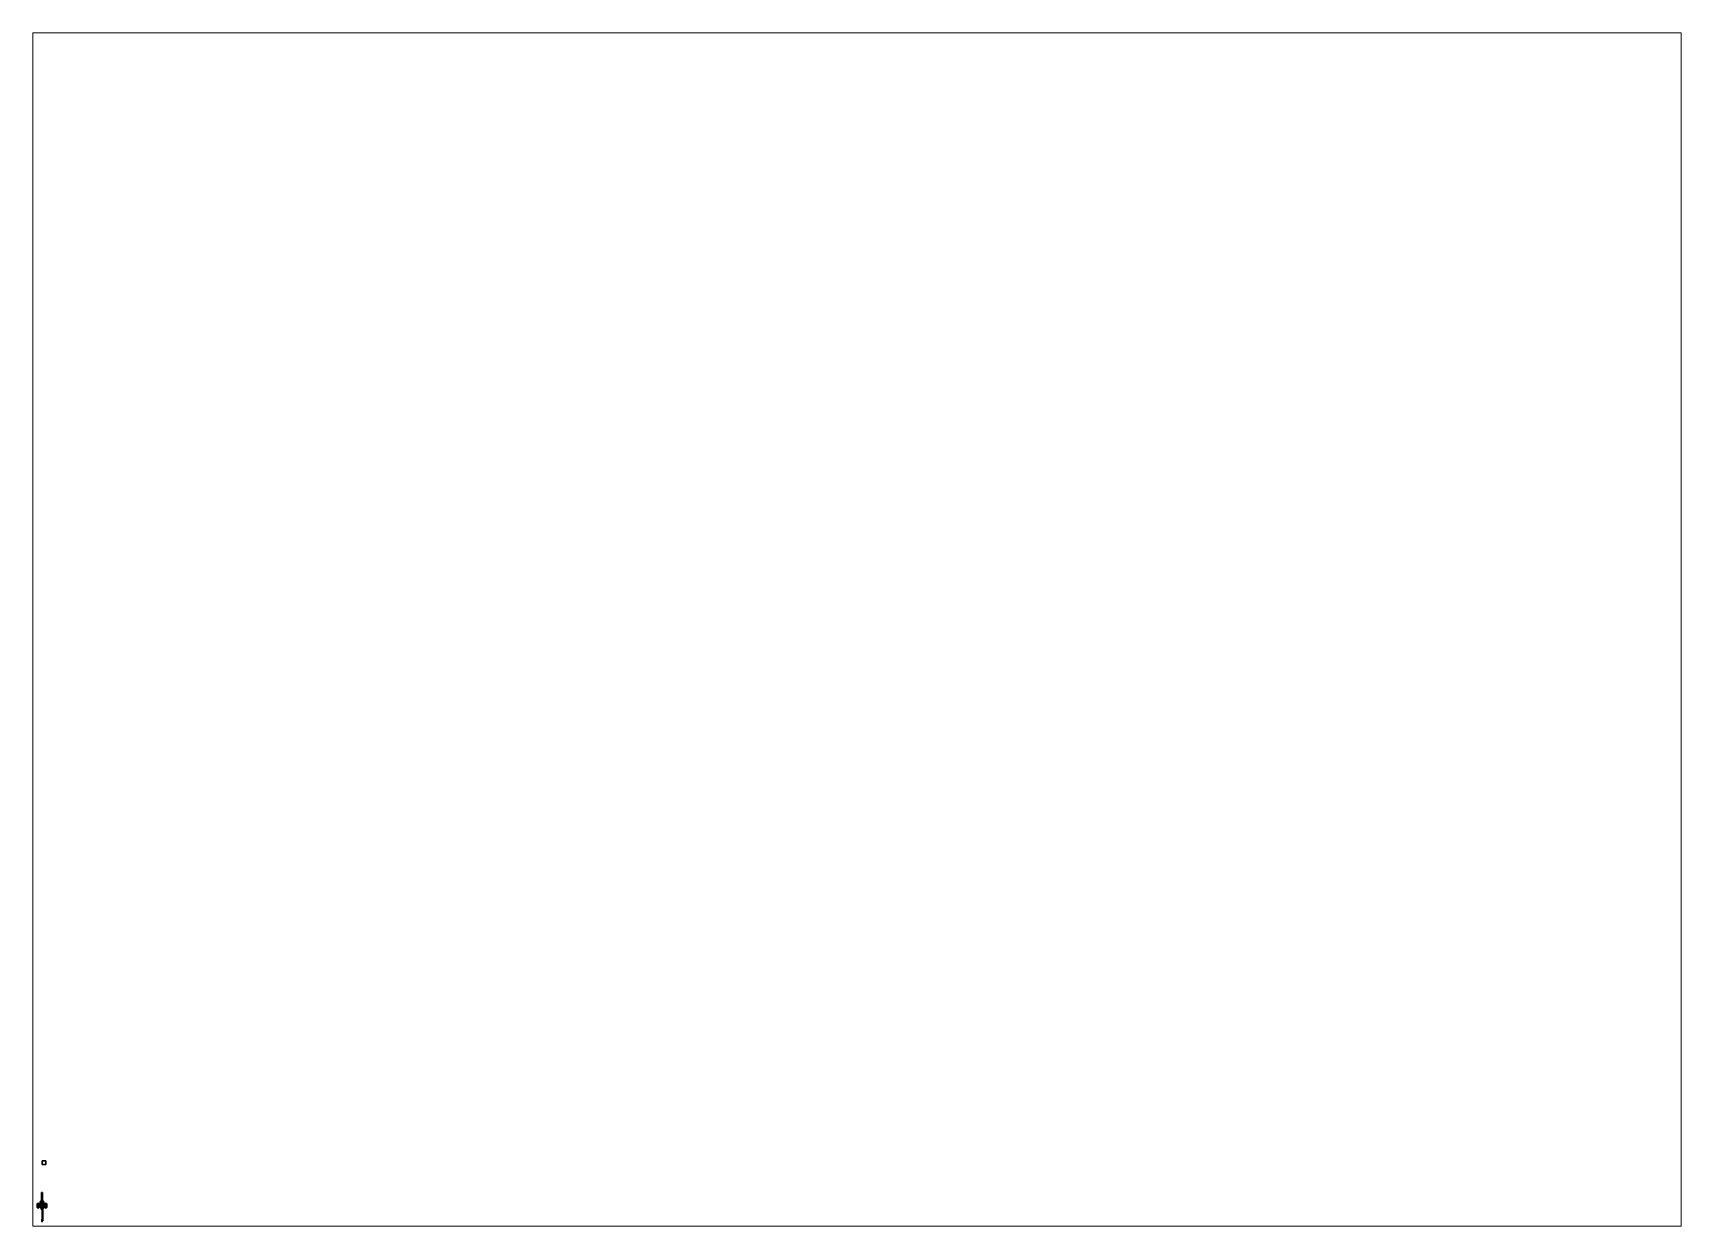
# Paper-space layout 'Layout1' of a CAD drawing. Header units: millimetres. Extents: x 28 to 251, y 20 to 181.
# The model-space entities are those that its viewports show. They can reach past a viewport. Long polylines and large blocks are cut down to what shows.
import ezdxf

# ---------------------------------------------------------------- set-up
doc = ezdxf.new("R2010")
doc.units = ezdxf.units.MM
for name, color, linetype in [('CYLYNDER1', 1, 'Continuous'), ('cylynder2', 3, 'Continuous'), ('gun', 1, 'Continuous'), ('pad', 2, 'Continuous'), ('sleeve', 5, 'Continuous'), ('support1', 6, 'Continuous'), ('support2', 3, 'Continuous'), ('towing_ring', 1, 'Continuous'), ('trail1', 6, 'Continuous'), ('turret', 2, 'Continuous'), ('wheels', 2, 'Continuous')]:
    doc.layers.add(name, color=color, linetype=linetype)

msp = doc.modelspace()

# ---------------------------------------------------------------- linework, layer by layer
for points in [[(1, 11.57, -2), (1, 11.57, -3), (0, 11.57, -3), (0, 11.57, -2)], [(1, 11.57, -3), (1, 10.57, -3), (0, 10.57, -3), (0, 11.57, -3)], [(0, 11.57, -3), (0, 10.57, -3), (0, 10.57, -2), (0, 11.57, -2)], [(0, 11.57, -2), (0, 10.57, -2), (1, 10.57, -2), (1, 11.57, -2)], [(0, 10.57, -2), (0, 10.57, -3), (1, 10.57, -3), (1, 10.57, -2)], [(1, 10.57, -2), (1, 10.57, -3), (1, 11.57, -3), (1, 11.57, -2)], [(-0.76, 0.07, 0.56), (-0.76, 0.07, 0.6), (-0.62, 0.24, 0.6), (-0.62, 0.24, 0.56)], [(-0.4, 0.24, 0.56), (-0.4, 0.07, 0.56), (-0.76, 0.07, 0.56), (-0.62, 0.24, 0.56)], [(-0.62, 0.24, 0.6), (-0.76, 0.07, 0.6), (-0.4, 0.07, 0.6), (-0.4, 0.24, 0.6)], [(-0.76, 0.07, 0.45), (-0.76, 0.07, 0.69), (-0.62, 0.07, 0.76), (-0.62, 0.07, 0.38)], [(-0.76, -0.19, 0.45), (-0.76, -0.19, 0.69), (-0.76, 0.07, 0.69), (-0.76, 0.07, 0.45)], [(-0.76, 0.07, 0.69), (-0.76, -0.19, 0.69), (-0.62, -0.19, 0.76), (-0.62, 0.07, 0.76)], [(-0.62, 0.07, 0.38), (-0.62, -0.19, 0.38), (-0.76, -0.19, 0.45), (-0.76, 0.07, 0.45)], [(-0.62, 0.24, 0.56), (-0.62, 0.24, 0.6), (-0.4, 0.24, 0.6), (-0.4, 0.24, 0.56)], [(-0.62, 0.07, 0.38), (-0.62, 0.07, 0.76), (-0.4, 0.07, 0.76), (-0.4, 0.07, 0.38)], [(-0.62, 0.07, 0.76), (-0.62, -0.19, 0.76), (-0.4, -0.19, 0.76), (-0.4, 0.07, 0.76)], [(-0.4, 0.07, 0.38), (-0.4, -0.19, 0.38), (-0.62, -0.19, 0.38), (-0.62, 0.07, 0.38)], [(-0.4, 0.24, 0.38), (-0.4, 0.07, 0.38), (-0.4, 0.07, 0.56), (-0.4, 0.24, 0.56)], [(0.14, 0.24, 0.47), (0.4, 0.24, 0.38), (-0.4, 0.24, 0.38), (-0.14, 0.24, 0.47)], [(0.4, 0.24, 0.38), (0.4, -0.19, 0.38), (-0.4, -0.19, 0.38), (-0.4, 0.24, 0.38)], [(-0.4, 0.24, 0.79), (-0.4, -0.19, 0.79), (0.4, -0.19, 0.79), (0.4, 0.24, 0.79)], [(-0.4, 0.24, 0.6), (-0.4, 0.07, 0.6), (-0.4, 0.07, 0.76), (-0.4, 0.24, 0.79)], [(-0.4, 0.07, 0.76), (-0.4, -0.19, 0.76), (-0.4, -0.19, 0.79), (-0.4, 0.24, 0.79)], [(0.4, 0.24, 0.79), (0.14, 0.24, 0.66), (-0.14, 0.24, 0.66), (-0.4, 0.24, 0.79)], [(-0.14, 0.24, 0.47), (-0.4, 0.24, 0.38), (-0.4, 0.24, 0.79), (-0.14, 0.24, 0.66)], [(-0.14, 0.99, 0.64), (-0.14, 0.93, 0.57), (-0.14, 0.86, 0.7), (-0.14, 0.86, 0.81)], [(-0.09, 0.99, 0.64), (-0.09, 0.93, 0.57), (-0.14, 0.93, 0.57), (-0.14, 0.99, 0.64)], [(-0.14, 0.99, 0.81), (-0.14, 0.99, 0.64), (-0.14, 0.86, 0.81), (-0.14, 0.88, 0.84)], [(-0.09, 0.99, 0.81), (-0.09, 0.99, 0.64), (-0.14, 0.99, 0.64), (-0.14, 0.99, 0.81)], [(-0.14, 0.95, 0.84), (-0.14, 0.99, 0.81), (-0.14, 0.88, 0.84)], [(-0.09, 0.95, 0.84), (-0.09, 0.99, 0.81), (-0.14, 0.99, 0.81), (-0.14, 0.95, 0.84)], [(-0.09, 0.88, 0.84), (-0.09, 0.95, 0.84), (-0.14, 0.95, 0.84), (-0.14, 0.88, 0.84)], [(-0.14, 0.93, 0.57), (-0.14, 0.76, 0.47), (-0.14, 0.8, 0.66), (-0.14, 0.86, 0.7)], [(-0.09, 0.93, 0.57), (-0.09, 0.76, 0.47), (-0.14, 0.76, 0.47), (-0.14, 0.93, 0.57)], [(-0.14, 0.88, 0.84), (-0.14, 0.86, 0.81), (-0.09, 0.86, 0.81), (-0.09, 0.88, 0.84)], [(-0.14, 0.86, 0.7), (-0.14, 0.8, 0.66), (-0.09, 0.8, 0.66), (-0.09, 0.86, 0.7)], [(-0.14, 0.86, 0.81), (-0.14, 0.86, 0.7), (-0.09, 0.86, 0.7), (-0.09, 0.86, 0.81)], [(-0.14, 0.76, 0.47), (-0.14, 0.24, 0.47), (-0.14, 0.24, 0.66), (-0.14, 0.8, 0.66)], [(-0.14, 0.8, 0.66), (-0.14, 0.24, 0.66), (-0.09, 0.24, 0.66), (-0.09, 0.8, 0.66)], [(-0.09, 0.76, 0.47), (-0.09, 0.24, 0.47), (-0.14, 0.24, 0.47), (-0.14, 0.76, 0.47)], [(-0.09, 0.86, 0.7), (-0.09, 0.93, 0.57), (-0.09, 0.99, 0.64), (-0.09, 0.86, 0.81)], [(-0.09, 0.86, 0.81), (-0.09, 0.99, 0.64), (-0.09, 0.99, 0.81), (-0.09, 0.88, 0.84)], [(-0.09, 0.88, 0.84), (-0.09, 0.99, 0.81), (-0.09, 0.95, 0.84), (-0.09, 0.88, 0.84)], [(-0.09, 0.8, 0.66), (-0.09, 0.76, 0.47), (-0.09, 0.93, 0.57), (-0.09, 0.86, 0.7)], [(-0.09, 0.24, 0.66), (-0.09, 0.24, 0.47), (-0.09, 0.76, 0.47), (-0.09, 0.8, 0.66)], [(0.09, 0.24, 0.66), (0.09, 0.24, 0.47), (-0.09, 0.24, 0.47), (-0.09, 0.24, 0.66)], [(0.09, 0.99, 0.64), (0.09, 0.93, 0.57), (0.09, 0.86, 0.7), (0.09, 0.86, 0.81)], [(0.14, 0.99, 0.81), (0.14, 0.99, 0.64), (0.09, 0.99, 0.64), (0.09, 0.99, 0.81)], [(0.09, 0.99, 0.81), (0.09, 0.99, 0.64), (0.09, 0.86, 0.81), (0.09, 0.88, 0.84)], [(0.14, 0.99, 0.64), (0.14, 0.93, 0.57), (0.09, 0.93, 0.57), (0.09, 0.99, 0.64)], [(0.09, 0.95, 0.84), (0.09, 0.99, 0.81), (0.09, 0.88, 0.84)], [(0.14, 0.95, 0.84), (0.14, 0.99, 0.81), (0.09, 0.99, 0.81), (0.09, 0.95, 0.84)], [(0.14, 0.88, 0.84), (0.14, 0.95, 0.84), (0.09, 0.95, 0.84), (0.09, 0.88, 0.84)], [(0.09, 0.93, 0.57), (0.09, 0.76, 0.47), (0.09, 0.8, 0.66), (0.09, 0.86, 0.7)], [(0.14, 0.93, 0.57), (0.14, 0.76, 0.47), (0.09, 0.76, 0.47), (0.09, 0.93, 0.57)], [(0.09, 0.88, 0.84), (0.09, 0.86, 0.81), (0.14, 0.86, 0.81), (0.14, 0.88, 0.84)], [(0.09, 0.86, 0.81), (0.09, 0.86, 0.7), (0.14, 0.86, 0.7), (0.14, 0.86, 0.81)], [(0.09, 0.86, 0.7), (0.09, 0.8, 0.66), (0.14, 0.8, 0.66), (0.14, 0.86, 0.7)], [(0.09, 0.76, 0.47), (0.09, 0.24, 0.47), (0.09, 0.24, 0.66), (0.09, 0.8, 0.66)], [(0.09, 0.8, 0.66), (0.09, 0.24, 0.66), (0.14, 0.24, 0.66), (0.14, 0.8, 0.66)], [(0.14, 0.76, 0.47), (0.14, 0.24, 0.47), (0.09, 0.24, 0.47), (0.09, 0.76, 0.47)], [(0.14, 0.86, 0.7), (0.14, 0.93, 0.57), (0.14, 0.99, 0.64), (0.14, 0.86, 0.81)], [(0.14, 0.86, 0.81), (0.14, 0.99, 0.64), (0.14, 0.99, 0.81), (0.14, 0.88, 0.84)], [(0.14, 0.88, 0.84), (0.14, 0.99, 0.81), (0.14, 0.95, 0.84), (0.14, 0.88, 0.84)], [(0.14, 0.8, 0.66), (0.14, 0.76, 0.47), (0.14, 0.93, 0.57), (0.14, 0.86, 0.7)], [(0.14, 0.24, 0.66), (0.14, 0.24, 0.47), (0.14, 0.76, 0.47), (0.14, 0.8, 0.66)], [(0.4, 0.24, 0.79), (0.4, 0.24, 0.38), (0.14, 0.24, 0.47), (0.14, 0.24, 0.66)], [(0.4, 0.07, 0.56), (0.4, 0.07, 0.38), (0.4, 0.24, 0.38), (0.4, 0.24, 0.56)], [(0.62, 0.24, 0.6), (0.62, 0.24, 0.56), (0.4, 0.24, 0.56), (0.4, 0.24, 0.6)], [(0.62, 0.24, 0.56), (0.76, 0.07, 0.56), (0.4, 0.07, 0.56), (0.4, 0.24, 0.56)], [(0.4, 0.24, 0.6), (0.4, 0.07, 0.6), (0.76, 0.07, 0.6), (0.62, 0.24, 0.6)], [(0.4, 0.07, 0.76), (0.4, 0.07, 0.6), (0.4, 0.24, 0.6), (0.4, 0.24, 0.79)], [(0.4, 0.24, 0.79), (0.4, -0.19, 0.79), (0.4, -0.19, 0.76), (0.4, 0.07, 0.76)], [(0.62, 0.07, 0.76), (0.62, 0.07, 0.38), (0.4, 0.07, 0.38), (0.4, 0.07, 0.76)], [(0.62, 0.07, 0.38), (0.62, -0.19, 0.38), (0.4, -0.19, 0.38), (0.4, 0.07, 0.38)], [(0.4, 0.07, 0.76), (0.4, -0.19, 0.76), (0.62, -0.19, 0.76), (0.62, 0.07, 0.76)], [(0.76, 0.07, 0.6), (0.76, 0.07, 0.56), (0.62, 0.24, 0.56), (0.62, 0.24, 0.6)], [(0.76, 0.07, 0.69), (0.76, 0.07, 0.45), (0.62, 0.07, 0.38), (0.62, 0.07, 0.76)], [(0.76, 0.07, 0.45), (0.76, -0.19, 0.45), (0.62, -0.19, 0.38), (0.62, 0.07, 0.38)], [(0.62, 0.07, 0.76), (0.62, -0.19, 0.76), (0.76, -0.19, 0.69), (0.76, 0.07, 0.69)], [(0.76, -0.19, 0.69), (0.76, -0.19, 0.45), (0.76, 0.07, 0.45), (0.76, 0.07, 0.69)], [(-0.62, -0.19, 0.38), (-0.62, -0.19, 0.76), (-0.76, -0.19, 0.69), (-0.76, -0.19, 0.45)], [(-0.4, -0.19, 0.38), (-0.4, -0.19, 0.76), (-0.62, -0.19, 0.76), (-0.62, -0.19, 0.38)], [(-0.4, -0.19, 0.79), (-0.4, -0.19, 0.38), (0.4, -0.19, 0.38), (0.4, -0.19, 0.79)], [(0.4, -0.19, 0.76), (0.4, -0.19, 0.38), (0.62, -0.19, 0.38), (0.62, -0.19, 0.76)], [(0.62, -0.19, 0.76), (0.62, -0.19, 0.38), (0.76, -0.19, 0.45), (0.76, -0.19, 0.69)]]:
    msp.add_3dface(points)
at = {"layer": 'CYLYNDER1'}
for points in [[(-0.25, 1.02, 1.44), (-0.23, 1.02, 1.43), (-0.45, 1.02, 1.3), (-0.45, 1.02, 1.32)], [(-0.23, 1.02, 1.43), (-0.23, 1.02, 1.19), (-0.25, 1.02, 1.18), (-0.45, 1.02, 1.3)], [(-0.45, 1.02, 1.32), (-0.45, 0.98, 1.32), (-0.25, 0.98, 1.44), (-0.25, 1.02, 1.44)], [(-0.45, 1.02, 1.3), (-0.45, 0.98, 1.3), (-0.45, 0.98, 1.32), (-0.45, 1.02, 1.32)], [(-0.25, 1.02, 1.18), (-0.25, 0.98, 1.18), (-0.45, 0.98, 1.3), (-0.45, 1.02, 1.3)], [(-0.23, 0.98, 1.43), (-0.25, 0.98, 1.44), (-0.45, 0.98, 1.32), (-0.45, 0.98, 1.3)], [(-0.23, 0.98, 1.19), (-0.23, 0.98, 1.43), (-0.45, 0.98, 1.3), (-0.25, 0.98, 1.18)], [(-0.45, 0.67, 1.32), (-0.45, 0.63, 1.32), (-0.25, 0.63, 1.44), (-0.25, 0.67, 1.44)], [(-0.25, 0.67, 1.44), (-0.23, 0.67, 1.43), (-0.45, 0.67, 1.3), (-0.45, 0.67, 1.32)], [(-0.23, 0.67, 1.43), (-0.23, 0.67, 1.19), (-0.25, 0.67, 1.18), (-0.45, 0.67, 1.3)], [(-0.25, 0.67, 1.18), (-0.25, 0.63, 1.18), (-0.45, 0.63, 1.3), (-0.45, 0.67, 1.3)], [(-0.45, 0.67, 1.3), (-0.45, 0.63, 1.3), (-0.45, 0.63, 1.32), (-0.45, 0.67, 1.32)], [(-0.23, 0.63, 1.43), (-0.25, 0.63, 1.44), (-0.45, 0.63, 1.32), (-0.45, 0.63, 1.3)], [(-0.23, 0.63, 1.19), (-0.23, 0.63, 1.43), (-0.45, 0.63, 1.3), (-0.25, 0.63, 1.18)], [(-0.45, 0.04, 1.32), (-0.45, 0, 1.32), (-0.25, 0, 1.44), (-0.25, 0.04, 1.44)], [(-0.23, 0.04, 1.43), (-0.23, 0.04, 1.19), (-0.25, 0.04, 1.18), (-0.45, 0.04, 1.3)], [(-0.25, 0.04, 1.44), (-0.23, 0.04, 1.43), (-0.45, 0.04, 1.3), (-0.45, 0.04, 1.32)], [(-0.25, 0.04, 1.18), (-0.25, 0, 1.18), (-0.45, 0, 1.3), (-0.45, 0.04, 1.3)], [(-0.45, 0.04, 1.3), (-0.45, 0, 1.3), (-0.45, 0, 1.32), (-0.45, 0.04, 1.32)], [(-0.23, 0, 1.19), (-0.23, 0, 1.43), (-0.45, 0, 1.3), (-0.25, 0, 1.18)], [(-0.23, 0, 1.43), (-0.25, 0, 1.44), (-0.45, 0, 1.32), (-0.45, 0, 1.3)], [(-0.43, 0.98, 1.32), (-0.44, 0.98, 1.31), (-0.44, 0.04, 1.31), (-0.43, 0.04, 1.32)], [(-0.44, 0.98, 1.31), (-0.43, 0.98, 1.3), (-0.43, 0.04, 1.3), (-0.44, 0.04, 1.31)], [(-0.42, 0.98, 1.31), (-0.43, 0.98, 1.32), (-0.43, 0.04, 1.32), (-0.42, 0.04, 1.31)], [(-0.43, 0.98, 1.3), (-0.42, 0.98, 1.31), (-0.42, 0.04, 1.31), (-0.43, 0.04, 1.3)], [(-0.38, 0.63, 1.38), (-0.41, 0.63, 1.31), (-0.41, 0.04, 1.31), (-0.38, 0.04, 1.38)], [(-0.41, 0.63, 1.31), (-0.38, 0.63, 1.24), (-0.38, 0.04, 1.24), (-0.41, 0.04, 1.31)], [(-0.3, 0.63, 1.41), (-0.39, 0.63, 1.36), (-0.38, 0.63, 1.38), (-0.31, 0.63, 1.41)], [(-0.39, 0.63, 1.26), (-0.3, 0.63, 1.21), (-0.31, 0.63, 1.21), (-0.38, 0.63, 1.24)], [(-0.31, 0.04, 1.41), (-0.38, 0.04, 1.38), (-0.39, 0.04, 1.36), (-0.3, 0.04, 1.41)], [(-0.38, 0.04, 1.24), (-0.31, 0.04, 1.21), (-0.3, 0.04, 1.21), (-0.39, 0.04, 1.26)], [(-0.31, 0.63, 1.41), (-0.38, 0.63, 1.38), (-0.38, 0.04, 1.38), (-0.31, 0.04, 1.41)], [(-0.38, 0.63, 1.24), (-0.31, 0.63, 1.21), (-0.31, 0.04, 1.21), (-0.38, 0.04, 1.24)], [(-0.21, 1.12, 1.35), (-0.21, 1.16, 1.31), (-0.35, 1.16, 1.31), (-0.31, 1.12, 1.35)], [(-0.21, 1.16, 1.31), (-0.21, 1.12, 1.27), (-0.31, 1.12, 1.27), (-0.35, 1.16, 1.31)], [(-0.31, 1.12, 1.35), (-0.35, 1.16, 1.31), (-0.35, 1.02, 1.31), (-0.31, 1.02, 1.35)], [(-0.35, 1.16, 1.31), (-0.31, 1.12, 1.27), (-0.31, 1.02, 1.27), (-0.35, 1.02, 1.31)], [(-0.31, 0.98, 1.35), (-0.35, 0.98, 1.31), (-0.35, 0.78, 1.31), (-0.31, 0.78, 1.35)], [(-0.35, 0.98, 1.31), (-0.31, 0.98, 1.27), (-0.31, 0.78, 1.27), (-0.35, 0.78, 1.31)], [(-0.31, 0.78, 1.27), (-0.27, 0.78, 1.31), (-0.31, 0.78, 1.35), (-0.35, 0.78, 1.31)], [(-0.21, 1.08, 1.31), (-0.21, 1.12, 1.35), (-0.31, 1.12, 1.35), (-0.27, 1.08, 1.31)], [(-0.21, 1.12, 1.27), (-0.21, 1.08, 1.31), (-0.27, 1.08, 1.31), (-0.31, 1.12, 1.27)], [(-0.27, 1.08, 1.31), (-0.31, 1.12, 1.35), (-0.31, 1.02, 1.35), (-0.27, 1.02, 1.31)], [(-0.31, 1.12, 1.27), (-0.27, 1.08, 1.31), (-0.27, 1.02, 1.31), (-0.31, 1.02, 1.27)], [(-0.27, 0.98, 1.31), (-0.31, 0.98, 1.35), (-0.31, 0.78, 1.35), (-0.27, 0.78, 1.31)], [(-0.31, 0.98, 1.27), (-0.27, 0.98, 1.31), (-0.27, 0.78, 1.31), (-0.31, 0.78, 1.27)], [(-0.24, 0.63, 1.38), (-0.31, 0.63, 1.41), (-0.31, 0.04, 1.41), (-0.24, 0.04, 1.38)], [(-0.31, 0.63, 1.21), (-0.24, 0.63, 1.24), (-0.24, 0.04, 1.24), (-0.31, 0.04, 1.21)], [(-0.26, 0.98, 1.42), (-0.26, 0.98, 1.41), (-0.26, 0.04, 1.41), (-0.26, 0.04, 1.42)], [(-0.25, 0.98, 1.42), (-0.26, 0.98, 1.42), (-0.26, 0.04, 1.42), (-0.25, 0.04, 1.42)], [(-0.26, 0.98, 1.2), (-0.25, 0.98, 1.2), (-0.25, 0.04, 1.2), (-0.26, 0.04, 1.2)], [(-0.26, 0.98, 1.21), (-0.26, 0.98, 1.2), (-0.26, 0.04, 1.2), (-0.26, 0.04, 1.21)], [(-0.24, 0.98, 1.21), (-0.26, 0.98, 1.21), (-0.26, 0.04, 1.21), (-0.24, 0.04, 1.21)], [(-0.25, 1.02, 1.44), (-0.25, 0.98, 1.44), (-0.23, 0.98, 1.43), (-0.23, 1.02, 1.43)], [(-0.23, 1.02, 1.19), (-0.23, 0.98, 1.19), (-0.25, 0.98, 1.18), (-0.25, 1.02, 1.18)], [(-0.24, 0.98, 1.41), (-0.25, 0.98, 1.42), (-0.25, 0.04, 1.42), (-0.24, 0.04, 1.41)], [(-0.26, 0.98, 1.41), (-0.24, 0.98, 1.41), (-0.24, 0.04, 1.41), (-0.26, 0.04, 1.41)], [(-0.25, 0.98, 1.2), (-0.24, 0.98, 1.21), (-0.24, 0.04, 1.21), (-0.25, 0.04, 1.2)], [(-0.25, 0.67, 1.44), (-0.25, 0.63, 1.44), (-0.23, 0.63, 1.43), (-0.23, 0.67, 1.43)], [(-0.23, 0.67, 1.19), (-0.23, 0.63, 1.19), (-0.25, 0.63, 1.18), (-0.25, 0.67, 1.18)], [(-0.25, 0.04, 1.44), (-0.25, 0, 1.44), (-0.23, 0, 1.43), (-0.23, 0.04, 1.43)], [(-0.23, 0.04, 1.19), (-0.23, 0, 1.19), (-0.25, 0, 1.18), (-0.25, 0.04, 1.18)], [(-0.21, 0.63, 1.31), (-0.24, 0.63, 1.38), (-0.24, 0.04, 1.38), (-0.21, 0.04, 1.31)], [(-0.24, 0.63, 1.24), (-0.21, 0.63, 1.31), (-0.21, 0.04, 1.31), (-0.24, 0.04, 1.24)], [(-0.23, 1.02, 1.43), (-0.23, 0.98, 1.43), (-0.23, 0.98, 1.19), (-0.23, 1.02, 1.19)], [(-0.23, 0.67, 1.43), (-0.23, 0.63, 1.43), (-0.23, 0.63, 1.19), (-0.23, 0.67, 1.19)], [(-0.23, 0.63, 1.36), (-0.23, 0.63, 1.36), (-0.21, 0.63, 1.31), (-0.23, 0.63, 1.26)], [(-0.23, 0.04, 1.43), (-0.23, 0, 1.43), (-0.23, 0, 1.19), (-0.23, 0.04, 1.19)], [(-0.23, 0.04, 1.26), (-0.21, 0.04, 1.31), (-0.23, 0.04, 1.36), (-0.23, 0.04, 1.26)], [(0.21, 1.16, 1.31), (0.21, 1.12, 1.35), (0.31, 1.12, 1.35), (0.35, 1.16, 1.31)], [(0.21, 1.12, 1.27), (0.21, 1.16, 1.31), (0.35, 1.16, 1.31), (0.31, 1.12, 1.27)], [(0.21, 1.12, 1.35), (0.21, 1.08, 1.31), (0.27, 1.08, 1.31), (0.31, 1.12, 1.35)], [(0.21, 1.08, 1.31), (0.21, 1.12, 1.27), (0.31, 1.12, 1.27), (0.27, 1.08, 1.31)], [(0.24, 0.63, 1.38), (0.21, 0.63, 1.31), (0.21, 0.04, 1.31), (0.24, 0.04, 1.38)], [(0.21, 0.63, 1.31), (0.24, 0.63, 1.24), (0.24, 0.04, 1.24), (0.21, 0.04, 1.31)], [(0.23, 0.63, 1.26), (0.23, 0.63, 1.26), (0.21, 0.63, 1.31), (0.23, 0.63, 1.36)], [(0.23, 0.04, 1.36), (0.21, 0.04, 1.31), (0.23, 0.04, 1.26), (0.23, 0.04, 1.36)], [(0.23, 1.02, 1.19), (0.23, 0.98, 1.19), (0.23, 0.98, 1.43), (0.23, 1.02, 1.43)], [(0.23, 1.02, 1.43), (0.23, 0.98, 1.43), (0.25, 0.98, 1.44), (0.25, 1.02, 1.44)], [(0.25, 1.02, 1.18), (0.25, 0.98, 1.18), (0.23, 0.98, 1.19), (0.23, 1.02, 1.19)], [(0.23, 1.02, 1.19), (0.23, 1.02, 1.43), (0.25, 1.02, 1.44), (0.45, 1.02, 1.32)], [(0.25, 1.02, 1.18), (0.23, 1.02, 1.19), (0.45, 1.02, 1.32), (0.45, 1.02, 1.3)], [(0.23, 0.98, 1.43), (0.23, 0.98, 1.19), (0.45, 0.98, 1.32), (0.25, 0.98, 1.44)], [(0.23, 0.98, 1.19), (0.25, 0.98, 1.18), (0.45, 0.98, 1.3), (0.45, 0.98, 1.32)], [(0.23, 0.67, 1.19), (0.23, 0.63, 1.19), (0.23, 0.63, 1.43), (0.23, 0.67, 1.43)], [(0.23, 0.67, 1.19), (0.23, 0.67, 1.43), (0.25, 0.67, 1.44), (0.45, 0.67, 1.32)], [(0.25, 0.67, 1.18), (0.23, 0.67, 1.19), (0.45, 0.67, 1.32), (0.45, 0.67, 1.3)], [(0.25, 0.67, 1.18), (0.25, 0.63, 1.18), (0.23, 0.63, 1.19), (0.23, 0.67, 1.19)], [(0.23, 0.67, 1.43), (0.23, 0.63, 1.43), (0.25, 0.63, 1.44), (0.25, 0.67, 1.44)], [(0.23, 0.63, 1.43), (0.23, 0.63, 1.19), (0.45, 0.63, 1.32), (0.25, 0.63, 1.44)], [(0.23, 0.63, 1.19), (0.25, 0.63, 1.18), (0.45, 0.63, 1.3), (0.45, 0.63, 1.32)], [(0.25, 0.04, 1.18), (0.23, 0.04, 1.19), (0.45, 0.04, 1.32), (0.45, 0.04, 1.3)], [(0.23, 0.04, 1.19), (0.23, 0.04, 1.43), (0.25, 0.04, 1.44), (0.45, 0.04, 1.32)], [(0.23, 0.04, 1.19), (0.23, 0, 1.19), (0.23, 0, 1.43), (0.23, 0.04, 1.43)], [(0.25, 0.04, 1.18), (0.25, 0, 1.18), (0.23, 0, 1.19), (0.23, 0.04, 1.19)], [(0.23, 0.04, 1.43), (0.23, 0, 1.43), (0.25, 0, 1.44), (0.25, 0.04, 1.44)], [(0.23, 0, 1.19), (0.25, 0, 1.18), (0.45, 0, 1.3), (0.45, 0, 1.32)], [(0.23, 0, 1.43), (0.23, 0, 1.19), (0.45, 0, 1.32), (0.25, 0, 1.44)], [(0.25, 0.98, 1.21), (0.24, 0.98, 1.21), (0.24, 0.04, 1.21), (0.25, 0.04, 1.21)], [(0.24, 0.98, 1.21), (0.25, 0.98, 1.2), (0.25, 0.04, 1.2), (0.24, 0.04, 1.21)], [(0.25, 0.98, 1.42), (0.24, 0.98, 1.41), (0.24, 0.04, 1.41), (0.25, 0.04, 1.42)], [(0.24, 0.98, 1.41), (0.25, 0.98, 1.41), (0.25, 0.04, 1.41), (0.24, 0.04, 1.41)], [(0.31, 0.63, 1.41), (0.24, 0.63, 1.38), (0.24, 0.04, 1.38), (0.31, 0.04, 1.41)], [(0.24, 0.63, 1.24), (0.31, 0.63, 1.21), (0.31, 0.04, 1.21), (0.24, 0.04, 1.24)], [(0.25, 1.02, 1.44), (0.25, 0.98, 1.44), (0.45, 0.98, 1.32), (0.45, 1.02, 1.32)], [(0.45, 1.02, 1.3), (0.45, 0.98, 1.3), (0.25, 0.98, 1.18), (0.25, 1.02, 1.18)], [(0.25, 0.98, 1.2), (0.26, 0.98, 1.2), (0.26, 0.04, 1.2), (0.25, 0.04, 1.2)], [(0.26, 0.98, 1.2), (0.25, 0.98, 1.21), (0.25, 0.04, 1.21), (0.26, 0.04, 1.2)], [(0.26, 0.98, 1.42), (0.25, 0.98, 1.42), (0.25, 0.04, 1.42), (0.26, 0.04, 1.42)], [(0.45, 0.67, 1.3), (0.45, 0.63, 1.3), (0.25, 0.63, 1.18), (0.25, 0.67, 1.18)], [(0.25, 0.67, 1.44), (0.25, 0.63, 1.44), (0.45, 0.63, 1.32), (0.45, 0.67, 1.32)], [(0.45, 0.04, 1.3), (0.45, 0, 1.3), (0.25, 0, 1.18), (0.25, 0.04, 1.18)], [(0.25, 0.04, 1.44), (0.25, 0, 1.44), (0.45, 0, 1.32), (0.45, 0.04, 1.32)], [(0.25, 0.98, 1.41), (0.26, 0.98, 1.42), (0.26, 0.04, 1.42), (0.25, 0.04, 1.41)], [(0.31, 1.12, 1.35), (0.27, 1.08, 1.31), (0.27, 1.02, 1.31), (0.31, 1.02, 1.35)], [(0.27, 1.08, 1.31), (0.31, 1.12, 1.27), (0.31, 1.02, 1.27), (0.27, 1.02, 1.31)], [(0.31, 0.98, 1.35), (0.27, 0.98, 1.31), (0.27, 0.78, 1.31), (0.31, 0.78, 1.35)], [(0.27, 0.98, 1.31), (0.31, 0.98, 1.27), (0.31, 0.78, 1.27), (0.27, 0.78, 1.31)], [(0.31, 0.78, 1.35), (0.27, 0.78, 1.31), (0.31, 0.78, 1.27), (0.35, 0.78, 1.31)], [(0.39, 0.63, 1.36), (0.3, 0.63, 1.41), (0.31, 0.63, 1.41), (0.38, 0.63, 1.38)], [(0.3, 0.63, 1.21), (0.39, 0.63, 1.26), (0.38, 0.63, 1.24), (0.31, 0.63, 1.21)], [(0.31, 0.04, 1.21), (0.38, 0.04, 1.24), (0.39, 0.04, 1.26), (0.3, 0.04, 1.21)], [(0.38, 0.04, 1.38), (0.31, 0.04, 1.41), (0.3, 0.04, 1.41), (0.39, 0.04, 1.36)], [(0.35, 1.16, 1.31), (0.31, 1.12, 1.35), (0.31, 1.02, 1.35), (0.35, 1.02, 1.31)], [(0.31, 1.12, 1.27), (0.35, 1.16, 1.31), (0.35, 1.02, 1.31), (0.31, 1.02, 1.27)], [(0.35, 0.98, 1.31), (0.31, 0.98, 1.35), (0.31, 0.78, 1.35), (0.35, 0.78, 1.31)], [(0.31, 0.98, 1.27), (0.35, 0.98, 1.31), (0.35, 0.78, 1.31), (0.31, 0.78, 1.27)], [(0.38, 0.63, 1.38), (0.31, 0.63, 1.41), (0.31, 0.04, 1.41), (0.38, 0.04, 1.38)], [(0.31, 0.63, 1.21), (0.38, 0.63, 1.24), (0.38, 0.04, 1.24), (0.31, 0.04, 1.21)], [(0.41, 0.63, 1.31), (0.38, 0.63, 1.38), (0.38, 0.04, 1.38), (0.41, 0.04, 1.31)], [(0.38, 0.63, 1.24), (0.41, 0.63, 1.31), (0.41, 0.04, 1.31), (0.38, 0.04, 1.24)], [(0.43, 0.98, 1.32), (0.42, 0.98, 1.31), (0.42, 0.04, 1.31), (0.43, 0.04, 1.32)], [(0.42, 0.98, 1.31), (0.43, 0.98, 1.3), (0.43, 0.04, 1.3), (0.42, 0.04, 1.31)], [(0.44, 0.98, 1.31), (0.43, 0.98, 1.32), (0.43, 0.04, 1.32), (0.44, 0.04, 1.31)], [(0.43, 0.98, 1.3), (0.44, 0.98, 1.31), (0.44, 0.04, 1.31), (0.43, 0.04, 1.3)], [(0.45, 1.02, 1.32), (0.45, 0.98, 1.32), (0.45, 0.98, 1.3), (0.45, 1.02, 1.3)], [(0.45, 0.67, 1.32), (0.45, 0.63, 1.32), (0.45, 0.63, 1.3), (0.45, 0.67, 1.3)], [(0.45, 0.04, 1.32), (0.45, 0, 1.32), (0.45, 0, 1.3), (0.45, 0.04, 1.3)]]:
    msp.add_3dface(points, dxfattribs=at)
at = {"layer": 'cylynder2'}
for points in [[(-0.31, 0.1, 1.74), (-0.35, 0.1, 1.7), (-0.35, -0.34, 1.7), (-0.31, -0.34, 1.74)], [(-0.35, 0.1, 1.7), (-0.31, 0.1, 1.66), (-0.31, -0.34, 1.66), (-0.35, -0.34, 1.7)], [(-0.27, 0.1, 1.7), (-0.31, 0.1, 1.74), (-0.31, -0.34, 1.74), (-0.27, -0.34, 1.7)], [(-0.31, 0.1, 1.66), (-0.27, 0.1, 1.7), (-0.27, -0.34, 1.7), (-0.31, -0.34, 1.66)], [(0.31, 0.1, 1.74), (0.27, 0.1, 1.7), (0.27, -0.34, 1.7), (0.31, -0.34, 1.74)], [(0.27, 0.1, 1.7), (0.31, 0.1, 1.66), (0.31, -0.34, 1.66), (0.27, -0.34, 1.7)], [(0.35, 0.1, 1.7), (0.31, 0.1, 1.74), (0.31, -0.34, 1.74), (0.35, -0.34, 1.7)], [(0.31, 0.1, 1.66), (0.35, 0.1, 1.7), (0.35, -0.34, 1.7), (0.31, -0.34, 1.66)], [(-0.35, -0.34, 1.7), (-0.35, -0.34, 1.7), (-0.32, -0.34, 1.67), (-0.32, -0.34, 1.73)], [(-0.35, -0.44, 1.68), (-0.35, -0.46, 1.7), (-0.35, -0.44, 1.72), (-0.35, -0.42, 1.7)], [(-0.35, -0.42, 1.7), (-0.35, -0.44, 1.72), (-0.34, -0.44, 1.72), (-0.34, -0.42, 1.7)], [(-0.35, -0.44, 1.68), (-0.35, -0.42, 1.7), (-0.34, -0.42, 1.7), (-0.34, -0.44, 1.68)], [(-0.35, -0.44, 1.72), (-0.35, -0.46, 1.7), (-0.34, -0.46, 1.7), (-0.34, -0.44, 1.72)], [(-0.35, -0.46, 1.7), (-0.35, -0.44, 1.68), (-0.34, -0.44, 1.68), (-0.34, -0.46, 1.7)], [(-0.32, -0.49, 1.7), (-0.32, -0.47, 1.75), (-0.32, -0.41, 1.77), (-0.32, -0.34, 1.75)], [(-0.28, -0.34, 1.75), (-0.28, -0.34, 1.65), (-0.32, -0.34, 1.65), (-0.32, -0.34, 1.75)], [(-0.32, -0.34, 1.75), (-0.32, -0.34, 1.65), (-0.32, -0.49, 1.7)], [(-0.32, -0.34, 1.75), (-0.32, -0.41, 1.77), (-0.28, -0.41, 1.77), (-0.28, -0.34, 1.75)], [(-0.28, -0.34, 1.65), (-0.28, -0.41, 1.63), (-0.32, -0.41, 1.63), (-0.32, -0.34, 1.65)], [(-0.32, -0.41, 1.63), (-0.32, -0.47, 1.65), (-0.32, -0.49, 1.7), (-0.32, -0.34, 1.65)], [(-0.32, -0.41, 1.77), (-0.32, -0.47, 1.75), (-0.28, -0.47, 1.75), (-0.28, -0.41, 1.77)], [(-0.28, -0.41, 1.63), (-0.28, -0.47, 1.65), (-0.32, -0.47, 1.65), (-0.32, -0.41, 1.63)], [(-0.28, -0.49, 1.7), (-0.28, -0.47, 1.75), (-0.32, -0.47, 1.75), (-0.32, -0.49, 1.7)], [(-0.32, -0.49, 1.7), (-0.32, -0.47, 1.65), (-0.28, -0.47, 1.65), (-0.28, -0.49, 1.7)], [(-0.28, -0.41, 1.77), (-0.28, -0.47, 1.75), (-0.28, -0.49, 1.7), (-0.28, -0.34, 1.75)], [(-0.28, -0.49, 1.7), (-0.28, -0.49, 1.7), (-0.28, -0.34, 1.65), (-0.28, -0.34, 1.75)], [(-0.27, -0.34, 1.7), (-0.28, -0.34, 1.71), (-0.28, -0.34, 1.69), (-0.27, -0.34, 1.7)], [(-0.28, -0.49, 1.7), (-0.28, -0.47, 1.65), (-0.28, -0.41, 1.63), (-0.28, -0.34, 1.65)], [(-0.25, -0.44, 1.72), (-0.25, -0.42, 1.7), (-0.26, -0.42, 1.7), (-0.26, -0.44, 1.72)], [(-0.25, -0.42, 1.7), (-0.25, -0.44, 1.68), (-0.26, -0.44, 1.68), (-0.26, -0.42, 1.7)], [(-0.25, -0.46, 1.7), (-0.25, -0.44, 1.72), (-0.26, -0.44, 1.72), (-0.26, -0.46, 1.7)], [(-0.25, -0.44, 1.68), (-0.25, -0.46, 1.7), (-0.26, -0.46, 1.7), (-0.26, -0.44, 1.68)], [(-0.25, -0.44, 1.72), (-0.25, -0.46, 1.7), (-0.25, -0.44, 1.68), (-0.25, -0.42, 1.7)], [(0.25, -0.44, 1.68), (0.25, -0.46, 1.7), (0.25, -0.44, 1.72), (0.25, -0.42, 1.7)], [(0.25, -0.42, 1.7), (0.25, -0.44, 1.72), (0.26, -0.44, 1.72), (0.26, -0.42, 1.7)], [(0.25, -0.44, 1.68), (0.25, -0.42, 1.7), (0.26, -0.42, 1.7), (0.26, -0.44, 1.68)], [(0.25, -0.44, 1.72), (0.25, -0.46, 1.7), (0.26, -0.46, 1.7), (0.26, -0.44, 1.72)], [(0.25, -0.46, 1.7), (0.25, -0.44, 1.68), (0.26, -0.44, 1.68), (0.26, -0.46, 1.7)], [(0.27, -0.34, 1.7), (0.28, -0.34, 1.69), (0.28, -0.34, 1.71), (0.27, -0.34, 1.7)], [(0.28, -0.49, 1.7), (0.28, -0.47, 1.75), (0.28, -0.41, 1.77), (0.28, -0.34, 1.75)], [(0.28, -0.34, 1.75), (0.28, -0.41, 1.77), (0.32, -0.41, 1.77), (0.32, -0.34, 1.75)], [(0.28, -0.41, 1.63), (0.28, -0.47, 1.65), (0.28, -0.49, 1.7), (0.28, -0.34, 1.65)], [(0.32, -0.34, 1.65), (0.32, -0.41, 1.63), (0.28, -0.41, 1.63), (0.28, -0.34, 1.65)], [(0.28, -0.34, 1.65), (0.28, -0.34, 1.75), (0.32, -0.34, 1.75), (0.32, -0.34, 1.65)], [(0.28, -0.49, 1.7), (0.28, -0.49, 1.7), (0.28, -0.34, 1.75), (0.28, -0.34, 1.65)], [(0.28, -0.41, 1.77), (0.28, -0.47, 1.75), (0.32, -0.47, 1.75), (0.32, -0.41, 1.77)], [(0.32, -0.41, 1.63), (0.32, -0.47, 1.65), (0.28, -0.47, 1.65), (0.28, -0.41, 1.63)], [(0.32, -0.49, 1.7), (0.32, -0.47, 1.75), (0.28, -0.47, 1.75), (0.28, -0.49, 1.7)], [(0.28, -0.49, 1.7), (0.28, -0.47, 1.65), (0.32, -0.47, 1.65), (0.32, -0.49, 1.7)], [(0.32, -0.41, 1.77), (0.32, -0.47, 1.75), (0.32, -0.49, 1.7), (0.32, -0.34, 1.75)], [(0.32, -0.49, 1.7), (0.32, -0.47, 1.65), (0.32, -0.41, 1.63), (0.32, -0.34, 1.65)], [(0.32, -0.34, 1.65), (0.32, -0.34, 1.75), (0.32, -0.49, 1.7)], [(0.35, -0.34, 1.7), (0.35, -0.34, 1.7), (0.32, -0.34, 1.73), (0.32, -0.34, 1.67)], [(0.35, -0.44, 1.72), (0.35, -0.42, 1.7), (0.34, -0.42, 1.7), (0.34, -0.44, 1.72)], [(0.35, -0.42, 1.7), (0.35, -0.44, 1.68), (0.34, -0.44, 1.68), (0.34, -0.42, 1.7)], [(0.35, -0.46, 1.7), (0.35, -0.44, 1.72), (0.34, -0.44, 1.72), (0.34, -0.46, 1.7)], [(0.35, -0.44, 1.68), (0.35, -0.46, 1.7), (0.34, -0.46, 1.7), (0.34, -0.44, 1.68)], [(0.35, -0.44, 1.72), (0.35, -0.46, 1.7), (0.35, -0.44, 1.68), (0.35, -0.42, 1.7)]]:
    msp.add_3dface(points, dxfattribs=at)
at = {"layer": 'gun'}
for points in [[(-0.09, 1.15, 1.56), (-0.13, 1.15, 1.47), (-0.17, 0.15, 1.47), (-0.12, 0.15, 1.59)], [(-0.13, 1.15, 1.47), (-0.09, 1.15, 1.38), (-0.12, 0.15, 1.35), (-0.17, 0.15, 1.47)], [(-0.12, 0.15, 1.59), (-0.17, 0.15, 1.47), (-0.17, -0.5, 1.47), (-0.12, -0.5, 1.59)], [(-0.17, 0.15, 1.47), (-0.12, 0.15, 1.35), (-0.12, -0.5, 1.35), (-0.17, -0.5, 1.47)], [(-0.08, 1.97, 1.55), (-0.11, 1.97, 1.47), (-0.13, 1.97, 1.47), (-0.09, 1.97, 1.56)], [(-0.09, 1.97, 1.56), (-0.13, 1.97, 1.47), (-0.13, 1.88, 1.47), (-0.09, 1.88, 1.56)], [(-0.11, 1.97, 1.47), (-0.08, 1.97, 1.39), (-0.09, 1.97, 1.38), (-0.13, 1.97, 1.47)], [(-0.13, 1.97, 1.47), (-0.09, 1.97, 1.38), (-0.09, 1.88, 1.38), (-0.13, 1.88, 1.47)], [(-0.09, 1.88, 1.56), (-0.13, 1.88, 1.47), (-0.12, 1.88, 1.47), (-0.08, 1.88, 1.55)], [(-0.08, 1.88, 1.55), (-0.12, 1.88, 1.47), (-0.13, 1.15, 1.47), (-0.09, 1.15, 1.56)], [(-0.13, 1.88, 1.47), (-0.09, 1.88, 1.38), (-0.08, 1.88, 1.39), (-0.12, 1.88, 1.47)], [(-0.12, 1.88, 1.47), (-0.08, 1.88, 1.39), (-0.09, 1.15, 1.38), (-0.13, 1.15, 1.47)], [(-0.09, 1.15, 1.38), (0, 1.15, 1.34), (0, 0.15, 1.3), (-0.12, 0.15, 1.35)], [(0, 1.15, 1.6), (-0.09, 1.15, 1.56), (-0.12, 0.15, 1.59), (0, 0.15, 1.64)], [(-0.12, 0.15, 1.35), (0, 0.15, 1.3), (0, -0.5, 1.3), (-0.12, -0.5, 1.35)], [(0, 0.15, 1.64), (-0.12, 0.15, 1.59), (-0.12, -0.5, 1.59), (0, -0.5, 1.64)], [(-0.07, 3.36, 1.54), (-0.1, 3.36, 1.47), (-0.11, 1.97, 1.47), (-0.08, 1.97, 1.55)], [(-0.1, 3.36, 1.47), (-0.07, 3.36, 1.4), (-0.08, 1.97, 1.39), (-0.11, 1.97, 1.47)], [(0.1, 3.36, 1.47), (-0.07, 3.36, 1.4), (-0.1, 3.36, 1.47), (0.07, 3.36, 1.54)], [(0.07, 3.36, 1.54), (-0.1, 3.36, 1.47), (-0.07, 3.36, 1.54), (0, 3.36, 1.57)], [(-0.08, 1.97, 1.39), (0, 1.97, 1.36), (0, 1.97, 1.34), (-0.09, 1.97, 1.38)], [(-0.09, 1.97, 1.38), (0, 1.97, 1.34), (0, 1.88, 1.34), (-0.09, 1.88, 1.38)], [(0, 1.97, 1.58), (-0.08, 1.97, 1.55), (-0.09, 1.97, 1.56), (0, 1.97, 1.6)], [(0, 1.97, 1.6), (-0.09, 1.97, 1.56), (-0.09, 1.88, 1.56), (0, 1.88, 1.6)], [(-0.09, 1.88, 1.38), (0, 1.88, 1.34), (0, 1.88, 1.35), (-0.08, 1.88, 1.39)], [(-0.08, 1.88, 1.39), (0, 1.88, 1.35), (0, 1.15, 1.34), (-0.09, 1.15, 1.38)], [(0, 1.88, 1.6), (-0.09, 1.88, 1.56), (-0.08, 1.88, 1.55), (0, 1.88, 1.59)], [(0, 1.88, 1.59), (-0.08, 1.88, 1.55), (-0.09, 1.15, 1.56), (0, 1.15, 1.6)], [(-0.07, 3.36, 1.4), (0, 3.36, 1.37), (0, 1.97, 1.36), (-0.08, 1.97, 1.39)], [(0, 3.36, 1.57), (-0.07, 3.36, 1.54), (-0.08, 1.97, 1.55), (0, 1.97, 1.58)], [(0.07, 3.36, 1.4), (0, 3.36, 1.37), (-0.07, 3.36, 1.4), (0.1, 3.36, 1.47)], [(0, 3.36, 1.37), (0.07, 3.36, 1.4), (0.08, 1.97, 1.39), (0, 1.97, 1.36)], [(0.07, 3.36, 1.54), (0, 3.36, 1.57), (0, 1.97, 1.58), (0.08, 1.97, 1.55)], [(0, 1.97, 1.36), (0.08, 1.97, 1.39), (0.09, 1.97, 1.38), (0, 1.97, 1.34)], [(0, 1.97, 1.34), (0.09, 1.97, 1.38), (0.09, 1.88, 1.38), (0, 1.88, 1.34)], [(0.08, 1.97, 1.55), (0, 1.97, 1.58), (0, 1.97, 1.6), (0.09, 1.97, 1.56)], [(0.09, 1.97, 1.56), (0, 1.97, 1.6), (0, 1.88, 1.6), (0.09, 1.88, 1.56)], [(0, 1.88, 1.34), (0.09, 1.88, 1.38), (0.08, 1.88, 1.39), (0, 1.88, 1.35)], [(0, 1.88, 1.35), (0.08, 1.88, 1.39), (0.09, 1.15, 1.38), (0, 1.15, 1.34)], [(0.09, 1.88, 1.56), (0, 1.88, 1.6), (0, 1.88, 1.59), (0.08, 1.88, 1.55)], [(0.08, 1.88, 1.55), (0, 1.88, 1.59), (0, 1.15, 1.6), (0.09, 1.15, 1.56)], [(0, 1.15, 1.34), (0.09, 1.15, 1.38), (0.12, 0.15, 1.35), (0, 0.15, 1.3)], [(0.09, 1.15, 1.56), (0, 1.15, 1.6), (0, 0.15, 1.64), (0.12, 0.15, 1.59)], [(0, 0.15, 1.3), (0.12, 0.15, 1.35), (0.12, -0.5, 1.35), (0, -0.5, 1.3)], [(0.12, 0.15, 1.59), (0, 0.15, 1.64), (0, -0.5, 1.64), (0.12, -0.5, 1.59)], [(0.1, 3.36, 1.47), (0.07, 3.36, 1.54), (0.08, 1.97, 1.55), (0.11, 1.97, 1.47)], [(0.07, 3.36, 1.4), (0.1, 3.36, 1.47), (0.11, 1.97, 1.47), (0.08, 1.97, 1.39)], [(0.11, 1.97, 1.47), (0.08, 1.97, 1.55), (0.09, 1.97, 1.56), (0.13, 1.97, 1.47)], [(0.08, 1.97, 1.39), (0.11, 1.97, 1.47), (0.13, 1.97, 1.47), (0.09, 1.97, 1.38)], [(0.13, 1.88, 1.47), (0.09, 1.88, 1.56), (0.08, 1.88, 1.55), (0.12, 1.88, 1.47)], [(0.12, 1.88, 1.47), (0.08, 1.88, 1.55), (0.09, 1.15, 1.56), (0.13, 1.15, 1.47)], [(0.09, 1.88, 1.38), (0.13, 1.88, 1.47), (0.12, 1.88, 1.47), (0.08, 1.88, 1.39)], [(0.08, 1.88, 1.39), (0.12, 1.88, 1.47), (0.13, 1.15, 1.47), (0.09, 1.15, 1.38)], [(0.13, 1.97, 1.47), (0.09, 1.97, 1.56), (0.09, 1.88, 1.56), (0.13, 1.88, 1.47)], [(0.09, 1.97, 1.38), (0.13, 1.97, 1.47), (0.13, 1.88, 1.47), (0.09, 1.88, 1.38)], [(0.13, 1.15, 1.47), (0.09, 1.15, 1.56), (0.12, 0.15, 1.59), (0.17, 0.15, 1.47)], [(0.09, 1.15, 1.38), (0.13, 1.15, 1.47), (0.17, 0.15, 1.47), (0.12, 0.15, 1.35)], [(0.17, 0.15, 1.47), (0.12, 0.15, 1.59), (0.12, -0.5, 1.59), (0.17, -0.5, 1.47)], [(0.12, 0.15, 1.35), (0.17, 0.15, 1.47), (0.17, -0.5, 1.47), (0.12, -0.5, 1.35)], [(-0.24, -0.82, 1.6), (-0.19, -0.82, 1.47), (-0.24, -0.82, 1.34)], [(-0.24, -0.82, 1.34), (-0.24, -0.87, 1.34), (-0.24, -0.87, 1.6), (-0.24, -0.82, 1.6)], [(-0.13, -0.82, 1.6), (-0.19, -0.82, 1.47), (-0.24, -0.82, 1.6)], [(-0.19, -0.82, 1.47), (-0.13, -0.82, 1.34), (-0.24, -0.82, 1.34)], [(-0.13, -0.82, 1.34), (-0.13, -0.87, 1.34), (-0.24, -0.87, 1.34), (-0.24, -0.82, 1.34)], [(-0.24, -0.82, 1.6), (-0.24, -0.87, 1.6), (-0.13, -0.87, 1.6), (-0.13, -0.82, 1.6)], [(-0.24, -0.87, 1.42), (-0.24, -0.93, 1.42), (-0.24, -0.93, 1.52), (-0.24, -0.87, 1.52)], [(-0.13, -0.87, 1.34), (-0.17, -0.87, 1.42), (-0.24, -0.87, 1.42), (-0.24, -0.87, 1.34)], [(-0.06, -0.87, 1.42), (-0.06, -0.93, 1.42), (-0.24, -0.93, 1.42), (-0.24, -0.87, 1.42)], [(-0.24, -0.87, 1.6), (-0.24, -0.87, 1.52), (-0.17, -0.87, 1.52), (-0.13, -0.87, 1.6)], [(-0.24, -0.87, 1.52), (-0.24, -0.93, 1.52), (-0.06, -0.93, 1.52), (-0.06, -0.87, 1.52)], [(-0.24, -0.93, 1.52), (-0.24, -0.93, 1.42), (-0.11, -0.93, 1.47), (-0.09, -0.93, 1.52)], [(-0.11, -0.93, 1.47), (-0.24, -0.93, 1.42), (-0.06, -0.93, 1.42), (-0.11, -0.93, 1.47)], [(-0.22, -0.83, 1.33), (-0.21, -0.82, 1.33), (-0.2, -0.83, 1.33), (-0.23, -0.84, 1.33)], [(-0.21, -0.82, 1.61), (-0.22, -0.83, 1.61), (-0.23, -0.84, 1.61), (-0.2, -0.83, 1.61)], [(-0.22, -0.83, 1.33), (-0.23, -0.84, 1.33), (-0.23, -0.84, 1.34), (-0.22, -0.83, 1.34)], [(-0.23, -0.84, 1.33), (-0.2, -0.83, 1.33), (-0.19, -0.84, 1.33), (-0.22, -0.86, 1.33)], [(-0.2, -0.83, 1.61), (-0.23, -0.84, 1.61), (-0.22, -0.86, 1.61), (-0.19, -0.84, 1.61)], [(-0.22, -0.83, 1.6), (-0.23, -0.84, 1.6), (-0.23, -0.84, 1.61), (-0.22, -0.83, 1.61)], [(-0.23, -0.84, 1.33), (-0.22, -0.86, 1.33), (-0.22, -0.86, 1.34), (-0.23, -0.84, 1.34)], [(-0.23, -0.84, 1.6), (-0.22, -0.86, 1.6), (-0.22, -0.86, 1.61), (-0.23, -0.84, 1.61)], [(-0.21, -0.82, 1.33), (-0.22, -0.83, 1.33), (-0.22, -0.83, 1.34), (-0.21, -0.82, 1.34)], [(-0.21, -0.82, 1.6), (-0.22, -0.83, 1.6), (-0.22, -0.83, 1.61), (-0.21, -0.82, 1.61)], [(-0.22, -0.86, 1.33), (-0.19, -0.84, 1.33), (-0.2, -0.86, 1.33), (-0.21, -0.86, 1.33)], [(-0.19, -0.84, 1.61), (-0.22, -0.86, 1.61), (-0.21, -0.86, 1.61), (-0.2, -0.86, 1.61)], [(-0.22, -0.86, 1.33), (-0.21, -0.86, 1.33), (-0.21, -0.86, 1.34), (-0.22, -0.86, 1.34)], [(-0.22, -0.86, 1.6), (-0.21, -0.86, 1.6), (-0.21, -0.86, 1.61), (-0.22, -0.86, 1.61)], [(-0.2, -0.83, 1.33), (-0.21, -0.82, 1.33), (-0.21, -0.82, 1.34), (-0.2, -0.83, 1.34)], [(-0.2, -0.83, 1.6), (-0.21, -0.82, 1.6), (-0.21, -0.82, 1.61), (-0.2, -0.83, 1.61)], [(-0.21, -0.86, 1.33), (-0.2, -0.86, 1.33), (-0.2, -0.86, 1.34), (-0.21, -0.86, 1.34)], [(-0.21, -0.86, 1.6), (-0.2, -0.86, 1.6), (-0.2, -0.86, 1.61), (-0.21, -0.86, 1.61)], [(-0.19, -0.84, 1.33), (-0.2, -0.83, 1.33), (-0.2, -0.83, 1.34), (-0.19, -0.84, 1.34)], [(-0.19, -0.84, 1.6), (-0.2, -0.83, 1.6), (-0.2, -0.83, 1.61), (-0.19, -0.84, 1.61)], [(-0.2, -0.86, 1.33), (-0.19, -0.84, 1.33), (-0.19, -0.84, 1.34), (-0.2, -0.86, 1.34)], [(-0.2, -0.86, 1.6), (-0.19, -0.84, 1.6), (-0.19, -0.84, 1.61), (-0.2, -0.86, 1.61)], [(-0.13, -0.59, 1.6), (-0.18, -0.59, 1.47), (-0.19, -0.59, 1.47), (-0.13, -0.59, 1.6)], [(-0.13, -0.59, 1.6), (-0.19, -0.59, 1.47), (-0.19, -0.82, 1.47), (-0.13, -0.82, 1.6)], [(-0.18, -0.59, 1.47), (-0.13, -0.59, 1.34), (-0.13, -0.59, 1.34), (-0.19, -0.59, 1.47)], [(-0.19, -0.59, 1.47), (-0.13, -0.59, 1.34), (-0.13, -0.82, 1.34), (-0.19, -0.82, 1.47)], [(-0.12, -0.5, 1.59), (-0.17, -0.5, 1.47), (-0.18, -0.5, 1.47), (-0.13, -0.5, 1.6)], [(-0.13, -0.5, 1.6), (-0.18, -0.5, 1.47), (-0.18, -0.59, 1.47), (-0.13, -0.59, 1.6)], [(-0.17, -0.5, 1.47), (-0.12, -0.5, 1.35), (-0.13, -0.5, 1.34), (-0.18, -0.5, 1.47)], [(-0.18, -0.5, 1.47), (-0.13, -0.5, 1.34), (-0.13, -0.59, 1.34), (-0.18, -0.59, 1.47)], [(-0.17, -0.87, 1.42), (-0.13, -0.87, 1.34), (-0.06, -0.87, 1.41), (-0.06, -0.87, 1.42)], [(-0.13, -0.87, 1.6), (-0.17, -0.87, 1.52), (-0.06, -0.87, 1.52), (-0.06, -0.87, 1.53)], [(-0.12, -0.5, 1.35), (0, -0.5, 1.3), (0, -0.5, 1.29), (-0.13, -0.5, 1.34)], [(-0.13, -0.5, 1.34), (0, -0.5, 1.29), (0, -0.59, 1.29), (-0.13, -0.59, 1.34)], [(0, -0.5, 1.64), (-0.12, -0.5, 1.59), (-0.13, -0.5, 1.6), (0, -0.5, 1.65)], [(0, -0.5, 1.65), (-0.13, -0.5, 1.6), (-0.13, -0.59, 1.6), (0, -0.59, 1.65)], [(-0.13, -0.59, 1.34), (0, -0.59, 1.29), (0, -0.59, 1.28), (-0.13, -0.59, 1.34)], [(-0.13, -0.59, 1.34), (0, -0.59, 1.28), (0, -0.87, 1.28), (-0.13, -0.87, 1.34)], [(0, -0.59, 1.65), (-0.13, -0.59, 1.6), (-0.13, -0.59, 1.6), (0, -0.59, 1.66)], [(0, -0.59, 1.66), (-0.13, -0.59, 1.6), (-0.13, -0.87, 1.6), (0, -0.87, 1.66)], [(-0.13, -0.87, 1.34), (0, -0.87, 1.28), (0, -0.87, 1.39), (-0.06, -0.87, 1.41)], [(0, -0.87, 1.66), (-0.13, -0.87, 1.6), (-0.06, -0.87, 1.53), (0, -0.87, 1.55)], [(-0.06, -0.93, 1.53), (-0.08, -0.93, 1.47), (-0.11, -0.93, 1.47), (-0.08, -0.93, 1.55)], [(-0.08, -0.93, 1.55), (-0.11, -0.93, 1.47), (-0.11, -1, 1.47), (-0.08, -1, 1.55)], [(-0.08, -0.93, 1.47), (-0.06, -0.93, 1.41), (-0.08, -0.93, 1.39), (-0.11, -0.93, 1.47)], [(-0.11, -0.93, 1.47), (-0.08, -0.93, 1.39), (-0.08, -1, 1.39), (-0.11, -1, 1.47)], [(-0.08, -1, 1.55), (-0.11, -1, 1.47), (-0.06, -1, 1.47), (-0.04, -1, 1.51)], [(-0.11, -1, 1.47), (-0.08, -1, 1.39), (-0.04, -1, 1.43), (-0.06, -1, 1.47)], [(-0.06, -0.93, 1.41), (0, -0.93, 1.39), (0, -0.93, 1.36), (-0.08, -0.93, 1.39)], [(-0.08, -0.93, 1.39), (0, -0.93, 1.36), (0, -1, 1.36), (-0.08, -1, 1.39)], [(0, -0.93, 1.55), (-0.06, -0.93, 1.53), (-0.08, -0.93, 1.55), (0, -0.93, 1.58)], [(0, -0.93, 1.58), (-0.08, -0.93, 1.55), (-0.08, -1, 1.55), (0, -1, 1.58)], [(-0.08, -1, 1.39), (0, -1, 1.36), (0, -1, 1.41), (-0.04, -1, 1.43)], [(0, -1, 1.58), (-0.08, -1, 1.55), (-0.04, -1, 1.51), (0, -1, 1.53)], [(-0.06, -0.87, 1.41), (0, -0.87, 1.39), (0, -0.93, 1.39), (-0.06, -0.93, 1.41)], [(-0.06, -0.87, 1.42), (-0.06, -0.87, 1.41), (-0.06, -0.93, 1.41), (-0.06, -0.93, 1.42)], [(-0.06, -0.87, 1.53), (-0.06, -0.87, 1.52), (-0.06, -0.93, 1.52), (-0.06, -0.93, 1.53)], [(0, -0.87, 1.55), (-0.06, -0.87, 1.53), (-0.06, -0.93, 1.53), (0, -0.93, 1.55)], [(-0.04, -1, 1.51), (-0.06, -1, 1.47), (-0.06, -1.1, 1.47), (-0.04, -1.1, 1.51)], [(-0.06, -1, 1.47), (-0.04, -1, 1.43), (-0.04, -1.1, 1.43), (-0.06, -1.1, 1.47)], [(-0.06, -1.1, 1.47), (0.04, -1.1, 1.51), (0, -1.1, 1.53), (-0.04, -1.1, 1.51)], [(-0.04, -1.1, 1.43), (0.06, -1.1, 1.47), (0.04, -1.1, 1.51), (-0.06, -1.1, 1.47)], [(-0.04, -1, 1.43), (0, -1, 1.41), (0, -1.1, 1.41), (-0.04, -1.1, 1.43)], [(0, -1, 1.53), (-0.04, -1, 1.51), (-0.04, -1.1, 1.51), (0, -1.1, 1.53)], [(0, -1.1, 1.41), (0.04, -1.1, 1.43), (0.06, -1.1, 1.47), (-0.04, -1.1, 1.43)], [(0, -0.5, 1.3), (0.12, -0.5, 1.35), (0.13, -0.5, 1.34), (0, -0.5, 1.29)], [(0, -0.5, 1.29), (0.13, -0.5, 1.34), (0.13, -0.59, 1.34), (0, -0.59, 1.29)], [(0.12, -0.5, 1.59), (0, -0.5, 1.64), (0, -0.5, 1.65), (0.13, -0.5, 1.6)], [(0.13, -0.5, 1.6), (0, -0.5, 1.65), (0, -0.59, 1.65), (0.13, -0.59, 1.6)], [(0, -0.59, 1.29), (0.13, -0.59, 1.34), (0.13, -0.59, 1.34), (0, -0.59, 1.28)], [(0, -0.59, 1.28), (0.13, -0.59, 1.34), (0.13, -0.87, 1.34), (0, -0.87, 1.28)], [(0.13, -0.59, 1.6), (0, -0.59, 1.65), (0, -0.59, 1.66), (0.13, -0.59, 1.6)], [(0.13, -0.59, 1.6), (0, -0.59, 1.66), (0, -0.87, 1.66), (0.13, -0.87, 1.6)], [(0, -0.87, 1.28), (0.13, -0.87, 1.34), (0.06, -0.87, 1.41), (0, -0.87, 1.39)], [(0, -0.87, 1.39), (0.06, -0.87, 1.41), (0.06, -0.93, 1.41), (0, -0.93, 1.39)], [(0.13, -0.87, 1.6), (0, -0.87, 1.66), (0, -0.87, 1.55), (0.06, -0.87, 1.53)], [(0.06, -0.87, 1.53), (0, -0.87, 1.55), (0, -0.93, 1.55), (0.06, -0.93, 1.53)], [(0, -0.93, 1.39), (0.06, -0.93, 1.41), (0.08, -0.93, 1.39), (0, -0.93, 1.36)], [(0, -0.93, 1.36), (0.08, -0.93, 1.39), (0.08, -1, 1.39), (0, -1, 1.36)], [(0.06, -0.93, 1.53), (0, -0.93, 1.55), (0, -0.93, 1.58), (0.08, -0.93, 1.55)], [(0.08, -0.93, 1.55), (0, -0.93, 1.58), (0, -1, 1.58), (0.08, -1, 1.55)], [(0, -1, 1.36), (0.08, -1, 1.39), (0.04, -1, 1.43), (0, -1, 1.41)], [(0, -1, 1.41), (0.04, -1, 1.43), (0.04, -1.1, 1.43), (0, -1.1, 1.41)], [(0.08, -1, 1.55), (0, -1, 1.58), (0, -1, 1.53), (0.04, -1, 1.51)], [(0.04, -1, 1.51), (0, -1, 1.53), (0, -1.1, 1.53), (0.04, -1.1, 1.51)], [(0.11, -1, 1.47), (0.08, -1, 1.55), (0.04, -1, 1.51), (0.06, -1, 1.47)], [(0.06, -1, 1.47), (0.04, -1, 1.51), (0.04, -1.1, 1.51), (0.06, -1.1, 1.47)], [(0.08, -1, 1.39), (0.11, -1, 1.47), (0.06, -1, 1.47), (0.04, -1, 1.43)], [(0.04, -1, 1.43), (0.06, -1, 1.47), (0.06, -1.1, 1.47), (0.04, -1.1, 1.43)], [(0.19, -0.87, 1.47), (0.13, -0.87, 1.6), (0.06, -0.87, 1.53), (0.08, -0.87, 1.47)], [(0.08, -0.87, 1.47), (0.06, -0.87, 1.53), (0.06, -0.93, 1.53), (0.08, -0.93, 1.47)], [(0.13, -0.87, 1.34), (0.19, -0.87, 1.47), (0.08, -0.87, 1.47), (0.06, -0.87, 1.41)], [(0.06, -0.87, 1.41), (0.08, -0.87, 1.47), (0.08, -0.93, 1.47), (0.06, -0.93, 1.41)], [(0.08, -0.93, 1.47), (0.06, -0.93, 1.53), (0.08, -0.93, 1.55), (0.11, -0.93, 1.47)], [(0.06, -0.93, 1.41), (0.08, -0.93, 1.47), (0.11, -0.93, 1.47), (0.08, -0.93, 1.39)], [(0.11, -0.93, 1.47), (0.08, -0.93, 1.55), (0.08, -1, 1.55), (0.11, -1, 1.47)], [(0.08, -0.93, 1.39), (0.11, -0.93, 1.47), (0.11, -1, 1.47), (0.08, -1, 1.39)], [(0.17, -0.5, 1.47), (0.12, -0.5, 1.59), (0.13, -0.5, 1.6), (0.18, -0.5, 1.47)], [(0.12, -0.5, 1.35), (0.17, -0.5, 1.47), (0.18, -0.5, 1.47), (0.13, -0.5, 1.34)], [(0.18, -0.5, 1.47), (0.13, -0.5, 1.6), (0.13, -0.59, 1.6), (0.18, -0.59, 1.47)], [(0.13, -0.5, 1.34), (0.18, -0.5, 1.47), (0.18, -0.59, 1.47), (0.13, -0.59, 1.34)], [(0.18, -0.59, 1.47), (0.13, -0.59, 1.6), (0.13, -0.59, 1.6), (0.19, -0.59, 1.47)], [(0.19, -0.59, 1.47), (0.13, -0.59, 1.6), (0.13, -0.87, 1.6), (0.19, -0.87, 1.47)], [(0.13, -0.59, 1.34), (0.18, -0.59, 1.47), (0.19, -0.59, 1.47), (0.13, -0.59, 1.34)], [(0.13, -0.59, 1.34), (0.19, -0.59, 1.47), (0.19, -0.87, 1.47), (0.13, -0.87, 1.34)]]:
    msp.add_3dface(points, dxfattribs=at)
at = {"layer": 'pad'}
for points in [[(-0.32, 1.21), (-0.32, 0.57), (-0.32, 0.57, 0.04), (-0.32, 1.21, 0.04)], [(0.32, 1.21, 0.04), (0.32, 1.21), (-0.32, 1.21), (-0.32, 1.21, 0.04)], [(-0.32, 1.21, 0.04), (-0.32, 1.21, 0.04), (-0.23, 1.11, 0.04), (-0.22, 1.12, 0.04)], [(-0.32, 1.21, 0.04), (-0.32, 1.21, 0.04), (-0.32, 0.9, 0.04), (-0.23, 1.11, 0.04)], [(-0.32, 1.21, 0.04), (-0.32, 1.21, 0.04), (-0.22, 1.12, 0.04), (-0.01, 1.21, 0.04)], [(-0.23, 1.11, 0.04), (-0.32, 0.9, 0.04), (-0.07, 0.9, 0.04), (-0.05, 0.93, 0.04)], [(-0.32, 0.9, 0.05), (-0.32, 0.9, 0.04), (-0.32, 0.88, 0.04), (-0.32, 0.88, 0.05)], [(-0.07, 0.9, 0.08), (-0.07, 0.9, 0.04), (-0.32, 0.9, 0.04), (-0.32, 0.9, 0.05)], [(-0.32, 0.88, 0.05), (-0.07, 0.88, 0.08), (-0.07, 0.9, 0.08), (-0.32, 0.9, 0.05)], [(-0.32, 0.88, 0.04), (-0.07, 0.88, 0.04), (-0.07, 0.88, 0.08), (-0.32, 0.88, 0.05)], [(-0.32, 0.88, 0.04), (-0.23, 0.67, 0.04), (-0.05, 0.85, 0.04), (-0.07, 0.88, 0.04)], [(-0.32, 0.57, 0.04), (-0.32, 0.57, 0.04), (-0.23, 0.67, 0.04), (-0.32, 0.88, 0.04)], [(-0.32, 0.57, 0.04), (-0.32, 0.57, 0.04), (-0.22, 0.66, 0.04), (-0.23, 0.67, 0.04)], [(-0.32, 0.57, 0.04), (-0.32, 0.57, 0.04), (-0.01, 0.57, 0.04), (-0.22, 0.66, 0.04)], [(-0.32, 0.57, 0.04), (-0.32, 0.57), (0.32, 0.57), (0.32, 0.57, 0.04)], [(-0.22, 1.12, 0.05), (-0.22, 1.12, 0.04), (-0.23, 1.11, 0.04), (-0.23, 1.11, 0.05)], [(-0.23, 1.11, 0.05), (-0.05, 0.93, 0.08), (-0.04, 0.94, 0.08), (-0.22, 1.12, 0.05)], [(-0.23, 1.11, 0.04), (-0.05, 0.93, 0.04), (-0.05, 0.93, 0.08), (-0.23, 1.11, 0.05)], [(-0.05, 0.85, 0.08), (-0.05, 0.85, 0.04), (-0.23, 0.67, 0.04), (-0.23, 0.67, 0.05)], [(-0.22, 0.66, 0.05), (-0.04, 0.84, 0.08), (-0.05, 0.85, 0.08), (-0.23, 0.67, 0.05)], [(-0.23, 0.67, 0.05), (-0.23, 0.67, 0.04), (-0.22, 0.66, 0.04), (-0.22, 0.66, 0.05)], [(-0.01, 1.21, 0.04), (-0.22, 1.12, 0.04), (-0.04, 0.94, 0.04), (-0.01, 0.96, 0.04)], [(-0.04, 0.94, 0.08), (-0.04, 0.94, 0.04), (-0.22, 1.12, 0.04), (-0.22, 1.12, 0.05)], [(-0.22, 0.66, 0.04), (-0.04, 0.84, 0.04), (-0.04, 0.84, 0.08), (-0.22, 0.66, 0.05)], [(-0.22, 0.66, 0.04), (-0.01, 0.57, 0.04), (-0.01, 0.82, 0.04), (-0.04, 0.84, 0.04)], [(0.01, 0.96, 0.08), (-0.05, 0.93, 0.08), (-0.07, 0.9, 0.08), (0.04, 0.94, 0.08)], [(0.04, 0.94, 0.08), (-0.07, 0.9, 0.08), (-0.07, 0.88, 0.08), (0.05, 0.93, 0.08)], [(-0.05, 0.93, 0.04), (-0.07, 0.9, 0.04), (-0.07, 0.9, 0.08), (-0.05, 0.93, 0.08)], [(0.05, 0.93, 0.08), (-0.07, 0.88, 0.08), (-0.05, 0.85, 0.08), (0.07, 0.9, 0.08)], [(-0.07, 0.88, 0.04), (-0.05, 0.85, 0.04), (-0.05, 0.85, 0.08), (-0.07, 0.88, 0.08)], [(-0.01, 0.96, 0.08), (-0.04, 0.94, 0.08), (-0.05, 0.93, 0.08), (0.01, 0.96, 0.08)], [(0.07, 0.9, 0.08), (-0.05, 0.85, 0.08), (-0.04, 0.84, 0.08), (0.07, 0.88, 0.08)], [(-0.01, 0.96, 0.04), (-0.04, 0.94, 0.04), (-0.04, 0.94, 0.08), (-0.01, 0.96, 0.08)], [(0.07, 0.88, 0.08), (-0.04, 0.84, 0.08), (-0.01, 0.82, 0.08), (0.05, 0.85, 0.08)], [(-0.04, 0.84, 0.04), (-0.01, 0.82, 0.04), (-0.01, 0.82, 0.08), (-0.04, 0.84, 0.08)], [(-0.01, 1.21, 0.04), (-0.01, 0.96, 0.04), (-0.01, 0.96, 0.08), (-0.01, 1.21, 0.05)], [(0.01, 1.21, 0.05), (0.01, 1.21, 0.04), (-0.01, 1.21, 0.04), (-0.01, 1.21, 0.05)], [(-0.01, 1.21, 0.05), (-0.01, 0.96, 0.08), (0.01, 0.96, 0.08), (0.01, 1.21, 0.05)], [(0.05, 0.85, 0.08), (-0.01, 0.82, 0.08), (0.01, 0.82, 0.08), (0.04, 0.84, 0.08)], [(-0.01, 0.82, 0.08), (-0.01, 0.82, 0.04), (-0.01, 0.57, 0.04), (-0.01, 0.57, 0.05)], [(0.01, 0.57, 0.05), (0.01, 0.82, 0.08), (-0.01, 0.82, 0.08), (-0.01, 0.57, 0.05)], [(-0.01, 0.57, 0.05), (-0.01, 0.57, 0.04), (0.01, 0.57, 0.04), (0.01, 0.57, 0.05)], [(0.01, 0.96, 0.08), (0.01, 0.96, 0.04), (0.01, 1.21, 0.04), (0.01, 1.21, 0.05)], [(0.22, 1.12, 0.04), (0.01, 1.21, 0.04), (0.01, 0.96, 0.04), (0.04, 0.94, 0.04)], [(0.32, 1.21, 0.04), (0.32, 1.21, 0.04), (0.01, 1.21, 0.04), (0.22, 1.12, 0.04)], [(0.04, 0.94, 0.04), (0.01, 0.96, 0.04), (0.01, 0.96, 0.08), (0.04, 0.94, 0.08)], [(0.01, 0.82, 0.04), (0.04, 0.84, 0.04), (0.04, 0.84, 0.08), (0.01, 0.82, 0.08)], [(0.01, 0.57, 0.04), (0.22, 0.66, 0.04), (0.04, 0.84, 0.04), (0.01, 0.82, 0.04)], [(0.01, 0.57, 0.04), (0.01, 0.82, 0.04), (0.01, 0.82, 0.08), (0.01, 0.57, 0.05)], [(0.32, 0.57, 0.04), (0.32, 0.57, 0.04), (0.22, 0.66, 0.04), (0.01, 0.57, 0.04)], [(0.22, 1.12, 0.05), (0.04, 0.94, 0.08), (0.05, 0.93, 0.08), (0.23, 1.11, 0.05)], [(0.22, 1.12, 0.04), (0.04, 0.94, 0.04), (0.04, 0.94, 0.08), (0.22, 1.12, 0.05)], [(0.23, 0.67, 0.05), (0.05, 0.85, 0.08), (0.04, 0.84, 0.08), (0.22, 0.66, 0.05)], [(0.04, 0.84, 0.08), (0.04, 0.84, 0.04), (0.22, 0.66, 0.04), (0.22, 0.66, 0.05)], [(0.05, 0.93, 0.08), (0.05, 0.93, 0.04), (0.23, 1.11, 0.04), (0.23, 1.11, 0.05)], [(0.32, 0.9, 0.04), (0.23, 1.11, 0.04), (0.05, 0.93, 0.04), (0.07, 0.9, 0.04)], [(0.07, 0.9, 0.04), (0.05, 0.93, 0.04), (0.05, 0.93, 0.08), (0.07, 0.9, 0.08)], [(0.05, 0.85, 0.04), (0.07, 0.88, 0.04), (0.07, 0.88, 0.08), (0.05, 0.85, 0.08)], [(0.23, 0.67, 0.04), (0.32, 0.88, 0.04), (0.07, 0.88, 0.04), (0.05, 0.85, 0.04)], [(0.23, 0.67, 0.04), (0.05, 0.85, 0.04), (0.05, 0.85, 0.08), (0.23, 0.67, 0.05)], [(0.32, 0.9, 0.05), (0.07, 0.9, 0.08), (0.07, 0.88, 0.08), (0.32, 0.88, 0.05)], [(0.32, 0.9, 0.04), (0.07, 0.9, 0.04), (0.07, 0.9, 0.08), (0.32, 0.9, 0.05)], [(0.07, 0.88, 0.08), (0.07, 0.88, 0.04), (0.32, 0.88, 0.04), (0.32, 0.88, 0.05)], [(0.32, 1.21, 0.04), (0.32, 1.21, 0.04), (0.22, 1.12, 0.04), (0.23, 1.11, 0.04)], [(0.23, 1.11, 0.05), (0.23, 1.11, 0.04), (0.22, 1.12, 0.04), (0.22, 1.12, 0.05)], [(0.22, 0.66, 0.05), (0.22, 0.66, 0.04), (0.23, 0.67, 0.04), (0.23, 0.67, 0.05)], [(0.32, 0.57, 0.04), (0.32, 0.57, 0.04), (0.23, 0.67, 0.04), (0.22, 0.66, 0.04)], [(0.32, 1.21, 0.04), (0.32, 1.21, 0.04), (0.23, 1.11, 0.04), (0.32, 0.9, 0.04)], [(0.32, 0.57, 0.04), (0.32, 0.57, 0.04), (0.32, 0.88, 0.04), (0.23, 0.67, 0.04)], [(0.32, 0.57, 0.04), (0.32, 0.57), (0.32, 1.21), (0.32, 1.21, 0.04)], [(0.32, 0.88, 0.05), (0.32, 0.88, 0.04), (0.32, 0.9, 0.04), (0.32, 0.9, 0.05)]]:
    msp.add_3dface(points, dxfattribs=at)
at = {"layer": 'sleeve'}
for points in [[(-0.21, 1.08, 1.08), (-0.21, 1.16, 1.08), (-0.12, 1.16, 1.03), (-0.12, 1.08, 1.03)], [(-0.19, 1.08, 1.72), (-0.19, 1.16, 1.72), (-0.21, 1.16, 1.08), (-0.21, 1.08, 1.08)], [(-0.03, 1.16, 1.15), (-0.12, 1.16, 1.03), (-0.21, 1.16, 1.08), (-0.08, 1.16, 1.16)], [(-0.08, 1.16, 1.16), (-0.21, 1.16, 1.08), (-0.21, 1.16, 1.08), (-0.1, 1.16, 1.21)], [(-0.13, 1.16, 1.47), (-0.1, 1.16, 1.21), (-0.21, 1.16, 1.08)], [(-0.19, 1.16, 1.72), (-0.13, 1.16, 1.47), (-0.21, 1.16, 1.08)], [(-0.21, 1.08, 1.08), (-0.12, 1.08, 1.03), (-0.12, 1.08, 1.03), (-0.08, 1.08, 1.16)], [(-0.21, 1.08, 1.08), (-0.08, 1.08, 1.16), (-0.08, 1.08, 1.16), (-0.1, 1.08, 1.21)], [(-0.1, 1.08, 1.37), (-0.21, 1.08, 1.08), (-0.1, 1.08, 1.21), (-0.08, 1.08, 1.26)], [(-0.14, 1.08, 1.47), (-0.21, 1.08, 1.08), (-0.1, 1.08, 1.37)], [(-0.19, 1.08, 1.72), (-0.21, 1.08, 1.08), (-0.14, 1.08, 1.47), (-0.15, 1.08, 1.67)], [(-0.16, 1.08, 1.8), (-0.16, 1.16, 1.8), (-0.19, 1.16, 1.72), (-0.19, 1.08, 1.72)], [(-0.16, 1.16, 1.8), (-0.15, 1.16, 1.79), (-0.17, 1.16, 1.73), (-0.19, 1.16, 1.72)], [(-0.19, 1.16, 1.72), (-0.17, 1.16, 1.73), (-0.15, 1.16, 1.67), (-0.19, 1.16, 1.72)], [(-0.19, 1.16, 1.72), (-0.15, 1.16, 1.67), (-0.13, 1.16, 1.47), (-0.19, 1.16, 1.72)], [(-0.19, 1.08, 1.72), (-0.17, 1.08, 1.73), (-0.15, 1.08, 1.79), (-0.16, 1.08, 1.8)], [(-0.19, 1.08, 1.72), (-0.15, 1.08, 1.67), (-0.17, 1.08, 1.73)], [(-0.15, 1.48, 1.79), (-0.17, 1.48, 1.73), (-0.17, 1.16, 1.73), (-0.15, 1.16, 1.79)], [(-0.17, 1.48, 1.73), (-0.15, 1.48, 1.67), (-0.15, 1.16, 1.67), (-0.17, 1.16, 1.73)], [(-0.03, 1.48, 1.67), (-0.09, 1.48, 1.65), (-0.15, 1.48, 1.67), (-0.17, 1.48, 1.73)], [(-0.01, 1.48, 1.73), (-0.03, 1.48, 1.67), (-0.17, 1.48, 1.73), (-0.15, 1.48, 1.79)], [(-0.17, 1.08, 1.73), (-0.15, 1.08, 1.67), (-0.15, -0.31, 1.67), (-0.17, -0.31, 1.73)], [(-0.15, 1.08, 1.79), (-0.17, 1.08, 1.73), (-0.17, -0.31, 1.73), (-0.15, -0.31, 1.79)], [(-0.09, 1.08, 1.82), (-0.09, 1.16, 1.82), (-0.16, 1.16, 1.8), (-0.16, 1.08, 1.8)], [(-0.09, 1.16, 1.82), (-0.09, 1.16, 1.81), (-0.15, 1.16, 1.79), (-0.16, 1.16, 1.8)], [(-0.16, 1.08, 1.8), (-0.15, 1.08, 1.79), (-0.09, 1.08, 1.81), (-0.09, 1.08, 1.82)], [(-0.09, 1.48, 1.81), (-0.15, 1.48, 1.79), (-0.15, 1.16, 1.79), (-0.09, 1.16, 1.81)], [(-0.15, 1.48, 1.67), (-0.09, 1.48, 1.65), (-0.09, 1.16, 1.65), (-0.15, 1.16, 1.67)], [(-0.03, 1.48, 1.79), (-0.01, 1.48, 1.73), (-0.15, 1.48, 1.79), (-0.09, 1.48, 1.81)], [(-0.09, 1.16, 1.65), (0, 1.16, 1.6), (-0.09, 1.16, 1.56), (-0.15, 1.16, 1.67)], [(-0.15, 1.16, 1.67), (-0.09, 1.16, 1.56), (-0.13, 1.16, 1.47), (-0.15, 1.16, 1.67)], [(-0.15, 1.08, 1.67), (-0.09, 1.08, 1.65), (-0.09, -0.31, 1.65), (-0.15, -0.31, 1.67)], [(-0.09, 1.08, 1.81), (-0.15, 1.08, 1.79), (-0.15, -0.31, 1.79), (-0.09, -0.31, 1.81)], [(-0.15, 1.08, 1.67), (-0.14, 1.08, 1.47), (-0.1, 1.08, 1.57), (-0.09, 1.08, 1.65)], [(-0.14, 1.08, 1.47), (-0.1, 1.08, 1.37), (-0.09, 1.16, 1.38), (-0.13, 1.16, 1.47)], [(-0.1, 1.08, 1.57), (-0.14, 1.08, 1.47), (-0.13, 1.16, 1.47), (-0.09, 1.16, 1.56)], [(-0.09, 1.16, 1.38), (-0.08, 1.16, 1.26), (-0.1, 1.16, 1.21), (-0.13, 1.16, 1.47)], [(-0.12, 1.08, 1.03), (-0.12, 1.16, 1.03), (0.12, 1.16, 1.03), (0.12, 1.08, 1.03)], [(0.09, 1.16, 1.16), (0.12, 1.16, 1.03), (-0.12, 1.16, 1.03), (-0.03, 1.16, 1.15)], [(-0.03, 1.08, 1.15), (-0.12, 1.08, 1.03), (0.12, 1.08, 1.03), (0.09, 1.08, 1.16)], [(-0.08, 1.08, 1.16), (-0.12, 1.08, 1.03), (-0.12, 1.08, 1.03), (-0.03, 1.08, 1.15)], [(-0.11, 1.43, 1.17), (-0.11, 1.5, 1.17), (-0.04, 1.5, 1.12), (-0.04, 1.43, 1.12)], [(-0.11, 1.43, 1.25), (-0.11, 1.5, 1.25), (-0.11, 1.5, 1.17), (-0.11, 1.43, 1.17)], [(-0.07, 1.43, 1.3), (-0.07, 1.5, 1.3), (-0.11, 1.5, 1.25), (-0.11, 1.43, 1.25)], [(-0.08, 1.5, 1.26), (-0.11, 1.5, 1.25), (-0.11, 1.5, 1.25), (-0.07, 1.5, 1.3)], [(-0.1, 1.5, 1.21), (-0.11, 1.5, 1.25), (-0.11, 1.5, 1.25), (-0.08, 1.5, 1.26)], [(-0.11, 1.5, 1.17), (-0.11, 1.5, 1.25), (-0.11, 1.5, 1.25), (-0.1, 1.5, 1.21)], [(-0.11, 1.5, 1.17), (-0.1, 1.5, 1.21), (-0.1, 1.5, 1.21), (-0.08, 1.5, 1.16)], [(-0.11, 1.5, 1.17), (-0.08, 1.5, 1.16), (-0.03, 1.5, 1.15), (-0.04, 1.5, 1.12)], [(-0.08, 1.43, 1.26), (-0.07, 1.43, 1.3), (-0.11, 1.43, 1.25), (-0.1, 1.43, 1.21)], [(-0.1, 1.43, 1.21), (-0.11, 1.43, 1.25), (-0.11, 1.43, 1.17), (-0.1, 1.43, 1.21)], [(-0.08, 1.43, 1.16), (-0.11, 1.43, 1.17), (-0.04, 1.43, 1.12), (-0.08, 1.43, 1.16)], [(-0.1, 1.43, 1.21), (-0.11, 1.43, 1.17), (-0.08, 1.43, 1.16), (-0.1, 1.43, 1.21)], [(-0.08, 1.54, 1.26), (-0.1, 1.54, 1.21), (-0.1, 1.5, 1.21), (-0.08, 1.5, 1.26)], [(-0.1, 1.54, 1.21), (-0.08, 1.54, 1.16), (-0.08, 1.5, 1.16), (-0.1, 1.5, 1.21)], [(-0.03, 1.54, 1.27), (-0.08, 1.54, 1.16), (-0.1, 1.54, 1.21), (-0.08, 1.54, 1.26)], [(-0.08, 1.43, 1.26), (-0.1, 1.43, 1.21), (-0.1, 1.16, 1.21), (-0.08, 1.16, 1.26)], [(-0.1, 1.43, 1.21), (-0.08, 1.43, 1.16), (-0.08, 1.16, 1.16), (-0.1, 1.16, 1.21)], [(-0.1, 1.08, 1.37), (0, 1.08, 1.33), (0, 1.16, 1.34), (-0.09, 1.16, 1.38)], [(0, 1.08, 1.6), (-0.1, 1.08, 1.57), (-0.09, 1.16, 1.56), (0, 1.16, 1.6)], [(-0.08, 1.08, 1.26), (-0.1, 1.08, 1.21), (-0.1, -0.31, 1.21), (-0.08, -0.31, 1.26)], [(-0.1, 1.08, 1.21), (-0.08, 1.08, 1.16), (-0.08, -0.31, 1.16), (-0.1, -0.31, 1.21)], [(-0.1, 1.08, 1.37), (-0.08, 1.08, 1.26), (-0.03, 1.08, 1.27), (0, 1.08, 1.33)], [(-0.09, 1.08, 1.65), (-0.1, 1.08, 1.57), (0, 1.08, 1.6), (0.1, 1.08, 1.68)], [(-0.03, 1.48, 1.79), (-0.09, 1.48, 1.81), (-0.09, 1.16, 1.81), (-0.03, 1.16, 1.79)], [(-0.09, 1.48, 1.65), (-0.03, 1.48, 1.67), (-0.03, 1.16, 1.67), (-0.09, 1.16, 1.65)], [(-0.02, 1.08, 1.79), (-0.02, 1.16, 1.79), (-0.09, 1.16, 1.82), (-0.09, 1.08, 1.82)], [(0.06, 1.16, 1.69), (0.1, 1.16, 1.68), (-0.09, 1.16, 1.65), (-0.03, 1.16, 1.67)], [(-0.02, 1.16, 1.79), (-0.03, 1.16, 1.79), (-0.09, 1.16, 1.81), (-0.09, 1.16, 1.82)], [(0.1, 1.16, 1.68), (0.09, 1.16, 1.56), (0, 1.16, 1.6), (-0.09, 1.16, 1.65)], [(0, 1.16, 1.34), (-0.03, 1.16, 1.27), (-0.08, 1.16, 1.26), (-0.09, 1.16, 1.38)], [(-0.09, 1.08, 1.65), (-0.03, 1.08, 1.67), (-0.03, -0.31, 1.67), (-0.09, -0.31, 1.65)], [(-0.03, 1.08, 1.79), (-0.09, 1.08, 1.81), (-0.09, -0.31, 1.81), (-0.03, -0.31, 1.79)], [(-0.09, 1.08, 1.82), (-0.09, 1.08, 1.81), (-0.03, 1.08, 1.79), (-0.02, 1.08, 1.79)], [(-0.03, 1.08, 1.67), (-0.09, 1.08, 1.65), (0.1, 1.08, 1.68), (0.06, 1.08, 1.69)], [(-0.03, 1.54, 1.27), (-0.08, 1.54, 1.26), (-0.08, 1.5, 1.26), (-0.03, 1.5, 1.27)], [(-0.08, 1.54, 1.16), (-0.03, 1.54, 1.15), (-0.03, 1.5, 1.15), (-0.08, 1.5, 1.16)], [(0.02, 1.54, 1.26), (-0.03, 1.54, 1.15), (-0.08, 1.54, 1.16), (-0.03, 1.54, 1.27)], [(-0.03, 1.5, 1.27), (-0.08, 1.5, 1.26), (-0.08, 1.5, 1.26), (-0.07, 1.5, 1.3)], [(-0.07, 1.43, 1.3), (-0.07, 1.43, 1.3), (-0.08, 1.43, 1.26), (-0.03, 1.43, 1.27)], [(-0.04, 1.43, 1.12), (-0.04, 1.43, 1.12), (-0.03, 1.43, 1.15), (-0.08, 1.43, 1.16)], [(-0.08, 1.43, 1.16), (-0.03, 1.43, 1.15), (-0.03, 1.16, 1.15), (-0.08, 1.16, 1.16)], [(-0.03, 1.43, 1.27), (-0.08, 1.43, 1.26), (-0.08, 1.16, 1.26), (-0.03, 1.16, 1.27)], [(-0.03, 1.08, 1.27), (-0.08, 1.08, 1.26), (-0.08, -0.31, 1.26), (-0.03, -0.31, 1.27)], [(-0.08, 1.08, 1.16), (-0.03, 1.08, 1.15), (-0.03, -0.31, 1.15), (-0.08, -0.31, 1.16)], [(0.02, 1.43, 1.3), (0.02, 1.5, 1.3), (-0.07, 1.5, 1.3), (-0.07, 1.43, 1.3)], [(0.02, 1.5, 1.3), (0.09, 1.5, 1.26), (-0.03, 1.5, 1.27), (-0.07, 1.5, 1.3)], [(0.09, 1.43, 1.26), (0.02, 1.43, 1.3), (-0.07, 1.43, 1.3), (-0.03, 1.43, 1.27)], [(-0.04, 1.43, 1.12), (-0.04, 1.5, 1.12), (0.14, 1.5, 1.15), (0.14, 1.43, 1.15)], [(-0.04, 1.5, 1.12), (-0.03, 1.5, 1.15), (0.09, 1.5, 1.16), (0.14, 1.5, 1.15)], [(-0.03, 1.43, 1.15), (-0.04, 1.43, 1.12), (0.14, 1.43, 1.15), (0.09, 1.43, 1.16)], [(0.02, 1.54, 1.26), (-0.03, 1.54, 1.27), (-0.03, 1.5, 1.27), (0.02, 1.5, 1.26)], [(-0.03, 1.54, 1.15), (0.02, 1.54, 1.16), (0.02, 1.5, 1.16), (-0.03, 1.5, 1.15)], [(0.03, 1.54, 1.21), (0.02, 1.54, 1.16), (-0.03, 1.54, 1.15), (0.02, 1.54, 1.26)], [(0.02, 1.5, 1.26), (-0.03, 1.5, 1.27), (0.09, 1.5, 1.26), (0.05, 1.5, 1.25)], [(-0.03, 1.5, 1.15), (0.02, 1.5, 1.16), (0.05, 1.5, 1.17), (0.09, 1.5, 1.16)], [(-0.01, 1.48, 1.73), (-0.03, 1.48, 1.79), (-0.03, 1.16, 1.79), (-0.01, 1.16, 1.73)], [(-0.03, 1.48, 1.67), (-0.01, 1.48, 1.73), (-0.01, 1.16, 1.73), (-0.03, 1.16, 1.67)], [(0.05, 1.43, 1.25), (0.09, 1.43, 1.26), (-0.03, 1.43, 1.27), (0.02, 1.43, 1.26)], [(0.09, 1.43, 1.16), (0.05, 1.43, 1.17), (0.02, 1.43, 1.16), (-0.03, 1.43, 1.15)], [(-0.03, 1.43, 1.15), (0.02, 1.43, 1.16), (0.02, 1.16, 1.16), (-0.03, 1.16, 1.15)], [(0.02, 1.43, 1.26), (-0.03, 1.43, 1.27), (-0.03, 1.16, 1.27), (0.02, 1.16, 1.26)], [(0.06, 1.16, 1.77), (0.05, 1.16, 1.73), (-0.01, 1.16, 1.73), (-0.03, 1.16, 1.79)], [(0.1, 1.16, 1.78), (0.06, 1.16, 1.77), (-0.03, 1.16, 1.79), (-0.02, 1.16, 1.79)], [(0.05, 1.16, 1.73), (0.06, 1.16, 1.69), (-0.03, 1.16, 1.67), (-0.01, 1.16, 1.73)], [(0.05, 1.16, 1.17), (0.09, 1.16, 1.16), (-0.03, 1.16, 1.15), (0.02, 1.16, 1.16)], [(0.09, 1.16, 1.26), (0.05, 1.16, 1.25), (0.02, 1.16, 1.26), (-0.03, 1.16, 1.27)], [(0.09, 1.16, 1.38), (0.09, 1.16, 1.26), (-0.03, 1.16, 1.27), (0, 1.16, 1.34)], [(0.02, 1.08, 1.26), (-0.03, 1.08, 1.27), (-0.03, -0.31, 1.27), (0.02, -0.31, 1.26)], [(-0.03, 1.08, 1.15), (0.02, 1.08, 1.16), (0.02, -0.31, 1.16), (-0.03, -0.31, 1.15)], [(-0.03, 1.08, 1.67), (-0.01, 1.08, 1.73), (-0.01, -0.31, 1.73), (-0.03, -0.31, 1.67)], [(-0.01, 1.08, 1.73), (-0.03, 1.08, 1.79), (-0.03, -0.31, 1.79), (-0.01, -0.31, 1.73)], [(0.02, 1.08, 1.16), (-0.03, 1.08, 1.15), (0.09, 1.08, 1.16), (0.05, 1.08, 1.17)], [(-0.03, 1.08, 1.27), (0.02, 1.08, 1.26), (0.05, 1.08, 1.25), (0.09, 1.08, 1.26)], [(-0.03, 1.08, 1.79), (-0.01, 1.08, 1.73), (0.06, 1.08, 1.69), (0.05, 1.08, 1.73)], [(0.05, 1.08, 1.73), (-0.02, 1.08, 1.79), (-0.02, 1.08, 1.79), (-0.03, 1.08, 1.79)], [(0, 1.08, 1.33), (-0.03, 1.08, 1.27), (0.09, 1.08, 1.26), (0.1, 1.08, 1.37)], [(0.15, 1.08, 1.79), (0.15, 1.16, 1.79), (-0.02, 1.16, 1.79), (-0.02, 1.08, 1.79)], [(0.15, 1.16, 1.79), (0.1, 1.16, 1.78), (-0.02, 1.16, 1.79)], [(0.1, 1.08, 1.78), (0.15, 1.08, 1.79), (0.15, 1.08, 1.79), (-0.02, 1.08, 1.79)], [(0.06, 1.08, 1.77), (0.1, 1.08, 1.78), (0.1, 1.08, 1.78), (-0.02, 1.08, 1.79)], [(0.05, 1.08, 1.73), (0.06, 1.08, 1.77), (0.06, 1.08, 1.77), (-0.02, 1.08, 1.79)], [(0, 1.08, 1.33), (0.1, 1.08, 1.37), (0.09, 1.16, 1.38), (0, 1.16, 1.34)], [(0.1, 1.08, 1.57), (0, 1.08, 1.6), (0, 1.16, 1.6), (0.09, 1.16, 1.56)], [(0.1, 1.08, 1.68), (0, 1.08, 1.6), (0.1, 1.08, 1.57), (0.14, 1.08, 1.69)], [(0.03, 1.54, 1.21), (0.02, 1.54, 1.26), (0.02, 1.5, 1.26), (0.03, 1.5, 1.21)], [(0.02, 1.54, 1.16), (0.03, 1.54, 1.21), (0.03, 1.5, 1.21), (0.02, 1.5, 1.16)], [(0.13, 1.43, 1.26), (0.13, 1.5, 1.26), (0.02, 1.5, 1.3), (0.02, 1.43, 1.3)], [(0.03, 1.5, 1.21), (0.02, 1.5, 1.26), (0.05, 1.5, 1.25), (0.04, 1.5, 1.21)], [(0.02, 1.5, 1.16), (0.03, 1.5, 1.21), (0.04, 1.5, 1.21), (0.05, 1.5, 1.17)], [(0.13, 1.5, 1.26), (0.13, 1.5, 1.25), (0.09, 1.5, 1.26), (0.02, 1.5, 1.3)], [(0.04, 1.43, 1.21), (0.05, 1.43, 1.25), (0.02, 1.43, 1.26), (0.03, 1.43, 1.21)], [(0.05, 1.43, 1.17), (0.04, 1.43, 1.21), (0.03, 1.43, 1.21), (0.02, 1.43, 1.16)], [(0.13, 1.43, 1.25), (0.13, 1.43, 1.26), (0.02, 1.43, 1.3), (0.09, 1.43, 1.26)], [(0.03, 1.43, 1.21), (0.02, 1.43, 1.26), (0.02, 1.16, 1.26), (0.03, 1.16, 1.21)], [(0.02, 1.43, 1.16), (0.03, 1.43, 1.21), (0.03, 1.16, 1.21), (0.02, 1.16, 1.16)], [(0.04, 1.16, 1.21), (0.05, 1.16, 1.17), (0.02, 1.16, 1.16), (0.03, 1.16, 1.21)], [(0.05, 1.16, 1.25), (0.04, 1.16, 1.21), (0.03, 1.16, 1.21), (0.02, 1.16, 1.26)], [(0.03, 1.08, 1.21), (0.02, 1.08, 1.26), (0.02, -0.31, 1.26), (0.03, -0.31, 1.21)], [(0.02, 1.08, 1.16), (0.03, 1.08, 1.21), (0.03, -0.31, 1.21), (0.02, -0.31, 1.16)], [(0.03, 1.08, 1.21), (0.02, 1.08, 1.16), (0.05, 1.08, 1.17), (0.04, 1.08, 1.21)], [(0.02, 1.08, 1.26), (0.03, 1.08, 1.21), (0.04, 1.08, 1.21), (0.05, 1.08, 1.25)], [(0.05, 1.54, 1.25), (0.04, 1.54, 1.21), (0.04, 1.5, 1.21), (0.05, 1.5, 1.25)], [(0.04, 1.54, 1.21), (0.05, 1.54, 1.17), (0.05, 1.5, 1.17), (0.04, 1.5, 1.21)], [(0.09, 1.54, 1.26), (0.05, 1.54, 1.17), (0.04, 1.54, 1.21), (0.05, 1.54, 1.25)], [(0.04, 1.43, 1.21), (0.05, 1.43, 1.17), (0.05, 1.16, 1.17), (0.04, 1.16, 1.21)], [(0.05, 1.43, 1.25), (0.04, 1.43, 1.21), (0.04, 1.16, 1.21), (0.05, 1.16, 1.25)], [(0.05, 1.08, 1.25), (0.04, 1.08, 1.21), (0.04, -0.31, 1.21), (0.05, -0.31, 1.25)], [(0.04, 1.08, 1.21), (0.05, 1.08, 1.17), (0.05, -0.31, 1.17), (0.04, -0.31, 1.21)], [(0.06, 1.56, 1.77), (0.05, 1.56, 1.73), (0.05, 1.16, 1.73), (0.06, 1.16, 1.77)], [(0.05, 1.56, 1.73), (0.06, 1.56, 1.69), (0.06, 1.16, 1.69), (0.05, 1.16, 1.73)], [(0.15, 1.56, 1.73), (0.14, 1.56, 1.69), (0.05, 1.56, 1.73), (0.06, 1.56, 1.77)], [(0.14, 1.56, 1.69), (0.1, 1.56, 1.68), (0.06, 1.56, 1.69), (0.05, 1.56, 1.73)], [(0.09, 1.54, 1.26), (0.05, 1.54, 1.25), (0.05, 1.5, 1.25), (0.09, 1.5, 1.26)], [(0.05, 1.54, 1.17), (0.09, 1.54, 1.16), (0.09, 1.5, 1.16), (0.05, 1.5, 1.17)], [(0.13, 1.54, 1.25), (0.09, 1.54, 1.16), (0.05, 1.54, 1.17), (0.09, 1.54, 1.26)], [(0.09, 1.43, 1.26), (0.05, 1.43, 1.25), (0.05, 1.16, 1.25), (0.09, 1.16, 1.26)], [(0.05, 1.43, 1.17), (0.09, 1.43, 1.16), (0.09, 1.16, 1.16), (0.05, 1.16, 1.17)], [(0.09, 1.08, 1.26), (0.05, 1.08, 1.25), (0.05, -0.31, 1.25), (0.09, -0.31, 1.26)], [(0.05, 1.08, 1.17), (0.09, 1.08, 1.16), (0.09, -0.31, 1.16), (0.05, -0.31, 1.17)], [(0.05, 1.08, 1.73), (0.06, 1.08, 1.69), (0.06, -0.31, 1.69), (0.05, -0.31, 1.73)], [(0.06, 1.08, 1.77), (0.05, 1.08, 1.73), (0.05, -0.31, 1.73), (0.06, -0.31, 1.77)], [(0.1, 1.56, 1.78), (0.06, 1.56, 1.77), (0.06, 1.16, 1.77), (0.1, 1.16, 1.78)], [(0.06, 1.56, 1.69), (0.1, 1.56, 1.68), (0.1, 1.16, 1.68), (0.06, 1.16, 1.69)], [(0.14, 1.56, 1.77), (0.15, 1.56, 1.73), (0.06, 1.56, 1.77), (0.1, 1.56, 1.78)], [(0.06, 1.08, 1.69), (0.1, 1.08, 1.68), (0.1, -0.31, 1.68), (0.06, -0.31, 1.69)], [(0.1, 1.08, 1.78), (0.06, 1.08, 1.77), (0.06, -0.31, 1.77), (0.1, -0.31, 1.78)], [(0.13, 1.54, 1.25), (0.09, 1.54, 1.26), (0.09, 1.5, 1.26), (0.13, 1.5, 1.25)], [(0.09, 1.54, 1.16), (0.13, 1.54, 1.17), (0.13, 1.5, 1.17), (0.09, 1.5, 1.16)], [(0.14, 1.54, 1.21), (0.13, 1.54, 1.17), (0.09, 1.54, 1.16), (0.13, 1.54, 1.25)], [(0.09, 1.5, 1.16), (0.13, 1.5, 1.17), (0.14, 1.5, 1.15)], [(0.14, 1.43, 1.15), (0.14, 1.43, 1.15), (0.13, 1.43, 1.17), (0.09, 1.43, 1.16)], [(0.13, 1.43, 1.25), (0.09, 1.43, 1.26), (0.09, 1.16, 1.26), (0.13, 1.16, 1.25)], [(0.09, 1.43, 1.16), (0.13, 1.43, 1.17), (0.13, 1.16, 1.17), (0.09, 1.16, 1.16)], [(0.13, 1.16, 1.17), (0.21, 1.16, 1.08), (0.12, 1.16, 1.03), (0.09, 1.16, 1.16)], [(0.1, 1.08, 1.37), (0.14, 1.08, 1.47), (0.13, 1.16, 1.47), (0.09, 1.16, 1.38)], [(0.14, 1.08, 1.47), (0.1, 1.08, 1.57), (0.09, 1.16, 1.56), (0.13, 1.16, 1.47)], [(0.14, 1.16, 1.69), (0.13, 1.16, 1.47), (0.09, 1.16, 1.56), (0.1, 1.16, 1.68)], [(0.13, 1.16, 1.47), (0.13, 1.16, 1.25), (0.13, 1.16, 1.25), (0.09, 1.16, 1.38)], [(0.13, 1.16, 1.25), (0.09, 1.16, 1.26), (0.09, 1.16, 1.26), (0.09, 1.16, 1.38)], [(0.13, 1.08, 1.25), (0.09, 1.08, 1.26), (0.09, -0.31, 1.26), (0.13, -0.31, 1.25)], [(0.09, 1.08, 1.16), (0.13, 1.08, 1.17), (0.13, -0.31, 1.17), (0.09, -0.31, 1.16)], [(0.09, 1.08, 1.16), (0.12, 1.08, 1.03), (0.21, 1.08, 1.08), (0.13, 1.08, 1.17)], [(0.1, 1.08, 1.37), (0.09, 1.08, 1.26), (0.13, 1.08, 1.25), (0.1, 1.08, 1.37)], [(0.14, 1.56, 1.77), (0.1, 1.56, 1.78), (0.1, 1.16, 1.78), (0.14, 1.16, 1.77)], [(0.1, 1.56, 1.68), (0.14, 1.56, 1.69), (0.14, 1.16, 1.69), (0.1, 1.16, 1.68)], [(0.15, 1.16, 1.79), (0.15, 1.16, 1.79), (0.14, 1.16, 1.77), (0.1, 1.16, 1.78)], [(0.1, 1.08, 1.68), (0.14, 1.08, 1.69), (0.14, -0.31, 1.69), (0.1, -0.31, 1.68)], [(0.14, 1.08, 1.77), (0.1, 1.08, 1.78), (0.1, -0.31, 1.78), (0.14, -0.31, 1.77)], [(0.14, 1.08, 1.77), (0.15, 1.08, 1.79), (0.15, 1.08, 1.79), (0.1, 1.08, 1.78)], [(0.14, 1.08, 1.69), (0.1, 1.08, 1.57), (0.14, 1.08, 1.47), (0.19, 1.08, 1.72)], [(0.1, 1.08, 1.37), (0.1, 1.08, 1.37), (0.21, 1.08, 1.08), (0.14, 1.08, 1.47)], [(0.1, 1.08, 1.37), (0.13, 1.08, 1.25), (0.21, 1.08, 1.08), (0.1, 1.08, 1.37)], [(0.12, 1.08, 1.03), (0.12, 1.16, 1.03), (0.21, 1.16, 1.08), (0.21, 1.08, 1.08)], [(0.14, 1.54, 1.21), (0.13, 1.54, 1.25), (0.13, 1.5, 1.25), (0.14, 1.5, 1.21)], [(0.13, 1.54, 1.17), (0.14, 1.54, 1.21), (0.14, 1.5, 1.21), (0.13, 1.5, 1.17)], [(0.16, 1.43, 1.22), (0.16, 1.5, 1.22), (0.13, 1.5, 1.26), (0.13, 1.43, 1.26)], [(0.14, 1.5, 1.15), (0.13, 1.5, 1.17), (0.14, 1.5, 1.21), (0.16, 1.5, 1.17)], [(0.16, 1.5, 1.17), (0.14, 1.5, 1.21), (0.13, 1.5, 1.25), (0.16, 1.5, 1.22)], [(0.16, 1.5, 1.22), (0.13, 1.5, 1.25), (0.13, 1.5, 1.25), (0.13, 1.5, 1.26)], [(0.13, 1.43, 1.17), (0.14, 1.43, 1.15), (0.16, 1.43, 1.17), (0.14, 1.43, 1.21)], [(0.14, 1.43, 1.21), (0.16, 1.43, 1.17), (0.16, 1.43, 1.22), (0.13, 1.43, 1.25)], [(0.13, 1.43, 1.25), (0.16, 1.43, 1.22), (0.13, 1.43, 1.26), (0.13, 1.43, 1.25)], [(0.13, 1.43, 1.17), (0.14, 1.43, 1.21), (0.14, 1.16, 1.21), (0.13, 1.16, 1.17)], [(0.14, 1.43, 1.21), (0.13, 1.43, 1.25), (0.13, 1.16, 1.25), (0.14, 1.16, 1.21)], [(0.14, 1.16, 1.21), (0.21, 1.16, 1.08), (0.21, 1.16, 1.08), (0.13, 1.16, 1.17)], [(0.19, 1.16, 1.72), (0.21, 1.16, 1.08), (0.13, 1.16, 1.47), (0.14, 1.16, 1.69)], [(0.13, 1.16, 1.47), (0.21, 1.16, 1.08), (0.21, 1.16, 1.08), (0.14, 1.16, 1.21)], [(0.13, 1.16, 1.47), (0.14, 1.16, 1.21), (0.14, 1.16, 1.21), (0.13, 1.16, 1.25)], [(0.14, 1.08, 1.21), (0.13, 1.08, 1.25), (0.13, -0.31, 1.25), (0.14, -0.31, 1.21)], [(0.13, 1.08, 1.17), (0.14, 1.08, 1.21), (0.14, -0.31, 1.21), (0.13, -0.31, 1.17)], [(0.13, 1.08, 1.17), (0.21, 1.08, 1.08), (0.21, 1.08, 1.08), (0.14, 1.08, 1.21)], [(0.13, 1.08, 1.25), (0.14, 1.08, 1.21), (0.21, 1.08, 1.08), (0.13, 1.08, 1.25)], [(0.15, 1.56, 1.73), (0.14, 1.56, 1.77), (0.14, 1.16, 1.77), (0.15, 1.16, 1.73)], [(0.14, 1.56, 1.69), (0.15, 1.56, 1.73), (0.15, 1.16, 1.73), (0.14, 1.16, 1.69)], [(0.14, 1.43, 1.15), (0.14, 1.5, 1.15), (0.16, 1.5, 1.17), (0.16, 1.43, 1.17)], [(0.15, 1.16, 1.79), (0.19, 1.16, 1.72), (0.15, 1.16, 1.73), (0.14, 1.16, 1.77)], [(0.19, 1.16, 1.72), (0.19, 1.16, 1.72), (0.14, 1.16, 1.69), (0.15, 1.16, 1.73)], [(0.14, 1.08, 1.69), (0.15, 1.08, 1.73), (0.15, -0.31, 1.73), (0.14, -0.31, 1.69)], [(0.15, 1.08, 1.73), (0.14, 1.08, 1.77), (0.14, -0.31, 1.77), (0.15, -0.31, 1.73)], [(0.15, 1.08, 1.73), (0.19, 1.08, 1.72), (0.15, 1.08, 1.79), (0.14, 1.08, 1.77)], [(0.14, 1.08, 1.69), (0.19, 1.08, 1.72), (0.19, 1.08, 1.72), (0.15, 1.08, 1.73)], [(0.14, 1.08, 1.47), (0.14, 1.08, 1.47), (0.21, 1.08, 1.08), (0.19, 1.08, 1.72)], [(0.19, 1.08, 1.72), (0.19, 1.16, 1.72), (0.15, 1.16, 1.79), (0.15, 1.08, 1.79)], [(0.16, 1.43, 1.17), (0.16, 1.5, 1.17), (0.16, 1.5, 1.22), (0.16, 1.43, 1.22)], [(0.21, 1.08, 1.08), (0.21, 1.16, 1.08), (0.19, 1.16, 1.72), (0.19, 1.08, 1.72)], [(-0.34, -0.4, 1.45), (-0.34, -0.38, 1.41), (-0.39, -0.38, 1.41), (-0.39, -0.4, 1.45)], [(-0.34, -0.38, 1.41), (-0.34, -0.4, 1.37), (-0.39, -0.4, 1.37), (-0.39, -0.38, 1.41)], [(-0.39, -0.5, 1.41), (-0.39, -0.4, 1.45), (-0.39, -0.38, 1.41), (-0.39, -0.48, 1.37)], [(-0.39, -0.48, 1.37), (-0.39, -0.38, 1.41), (-0.39, -0.4, 1.37), (-0.39, -0.44, 1.35)], [(-0.34, -0.44, 1.47), (-0.34, -0.4, 1.45), (-0.39, -0.4, 1.45), (-0.39, -0.44, 1.47)], [(-0.34, -0.4, 1.37), (-0.34, -0.44, 1.35), (-0.39, -0.44, 1.35), (-0.39, -0.4, 1.37)], [(-0.39, -0.48, 1.45), (-0.39, -0.44, 1.47), (-0.39, -0.4, 1.45), (-0.39, -0.5, 1.41)], [(-0.34, -0.48, 1.45), (-0.34, -0.44, 1.47), (-0.39, -0.44, 1.47), (-0.39, -0.48, 1.45)], [(-0.34, -0.44, 1.35), (-0.34, -0.48, 1.37), (-0.39, -0.48, 1.37), (-0.39, -0.44, 1.35)], [(-0.34, -0.5, 1.41), (-0.34, -0.48, 1.45), (-0.39, -0.48, 1.45), (-0.39, -0.5, 1.41)], [(-0.34, -0.48, 1.37), (-0.34, -0.5, 1.41), (-0.39, -0.5, 1.41), (-0.39, -0.48, 1.37)], [(-0.21, -0.4, 1.45), (-0.21, -0.38, 1.41), (-0.26, -0.38, 1.41), (-0.26, -0.4, 1.45)], [(-0.21, -0.38, 1.41), (-0.21, -0.4, 1.37), (-0.26, -0.4, 1.37), (-0.26, -0.38, 1.41)], [(-0.21, -0.44, 1.47), (-0.21, -0.4, 1.45), (-0.26, -0.4, 1.45), (-0.26, -0.44, 1.47)], [(-0.21, -0.4, 1.37), (-0.21, -0.44, 1.35), (-0.26, -0.44, 1.35), (-0.26, -0.4, 1.37)], [(-0.21, -0.48, 1.45), (-0.21, -0.44, 1.47), (-0.26, -0.44, 1.47), (-0.26, -0.48, 1.45)], [(-0.21, -0.44, 1.35), (-0.21, -0.48, 1.37), (-0.26, -0.48, 1.37), (-0.26, -0.44, 1.35)], [(-0.21, -0.5, 1.41), (-0.21, -0.48, 1.45), (-0.26, -0.48, 1.45), (-0.26, -0.5, 1.41)], [(-0.21, -0.48, 1.37), (-0.21, -0.5, 1.41), (-0.26, -0.5, 1.41), (-0.26, -0.48, 1.37)], [(-0.21, -0.31, 1.12), (-0.21, -0.66, 1.12), (-0.21, -0.66, 1.82), (-0.21, -0.31, 1.82)], [(0, -0.31, 1.3), (0.21, -0.31, 1.12), (-0.21, -0.31, 1.12), (0, -0.31, 1.3)], [(0.21, -0.31, 1.12), (0.21, -0.66, 1.12), (-0.21, -0.66, 1.12), (-0.21, -0.31, 1.12)], [(-0.21, -0.31, 1.82), (-0.21, -0.66, 1.82), (0.21, -0.66, 1.82), (0.21, -0.31, 1.82)], [(-0.12, -0.31, 1.35), (0, -0.31, 1.3), (-0.21, -0.31, 1.12), (-0.12, -0.31, 1.35)], [(-0.17, -0.31, 1.47), (-0.12, -0.31, 1.35), (-0.21, -0.31, 1.12), (-0.17, -0.31, 1.47)], [(-0.21, -0.31, 1.82), (-0.17, -0.31, 1.47), (-0.21, -0.31, 1.12), (-0.21, -0.31, 1.82)], [(-0.21, -0.31, 1.82), (-0.12, -0.31, 1.59), (-0.17, -0.31, 1.47), (-0.21, -0.31, 1.82)], [(-0.21, -0.31, 1.82), (0, -0.31, 1.64), (-0.12, -0.31, 1.59), (-0.21, -0.31, 1.82)], [(-0.21, -0.31, 1.82), (0.21, -0.31, 1.82), (0, -0.31, 1.64), (-0.21, -0.31, 1.82)], [(0, -0.66, 1.28), (-0.21, -0.66, 1.12), (0.21, -0.66, 1.12), (0, -0.66, 1.28)], [(-0.21, -0.66, 1.69), (-0.21, -0.7, 1.69), (-0.21, -0.7, 1.79), (-0.21, -0.66, 1.82)], [(-0.21, -0.66, 1.82), (-0.21, -0.7, 1.79), (0.21, -0.7, 1.79), (0.21, -0.66, 1.82)], [(0.21, -0.66, 1.69), (0.21, -0.7, 1.69), (-0.21, -0.7, 1.69), (-0.21, -0.66, 1.69)], [(-0.21, -0.66, 1.69), (0, -0.66, 1.66), (0.21, -0.66, 1.69), (-0.21, -0.66, 1.69)], [(-0.21, -0.66, 1.69), (-0.13, -0.66, 1.6), (0, -0.66, 1.66), (-0.21, -0.66, 1.69)], [(-0.21, -0.66, 1.69), (-0.19, -0.66, 1.47), (-0.13, -0.66, 1.6), (-0.21, -0.66, 1.69)], [(-0.21, -0.66, 1.69), (-0.21, -0.66, 1.12), (-0.19, -0.66, 1.47), (-0.21, -0.66, 1.69)], [(-0.19, -0.66, 1.47), (-0.21, -0.66, 1.12), (-0.13, -0.66, 1.34), (-0.19, -0.66, 1.47)], [(-0.13, -0.66, 1.34), (-0.21, -0.66, 1.12), (0, -0.66, 1.28), (-0.13, -0.66, 1.34)], [(-0.21, -0.7, 1.79), (-0.21, -0.7, 1.69), (0.21, -0.7, 1.69), (0.21, -0.7, 1.79)], [(-0.19, -0.59, 1.47), (-0.13, -0.59, 1.6), (-0.13, -0.66, 1.6), (-0.19, -0.66, 1.47)], [(-0.13, -0.59, 1.34), (-0.19, -0.59, 1.47), (-0.19, -0.66, 1.47), (-0.13, -0.66, 1.34)], [(-0.18, -0.59, 1.47), (-0.13, -0.59, 1.6), (-0.13, -0.59, 1.6), (-0.19, -0.59, 1.47)], [(-0.13, -0.59, 1.34), (-0.18, -0.59, 1.47), (-0.19, -0.59, 1.47), (-0.13, -0.59, 1.34)], [(-0.18, -0.5, 1.47), (-0.13, -0.5, 1.6), (-0.13, -0.59, 1.6), (-0.18, -0.59, 1.47)], [(-0.13, -0.5, 1.34), (-0.18, -0.5, 1.47), (-0.18, -0.59, 1.47), (-0.13, -0.59, 1.34)], [(-0.17, -0.5, 1.47), (-0.12, -0.5, 1.59), (-0.13, -0.5, 1.6), (-0.18, -0.5, 1.47)], [(-0.12, -0.5, 1.35), (-0.17, -0.5, 1.47), (-0.18, -0.5, 1.47), (-0.13, -0.5, 1.34)], [(-0.17, -0.31, 1.47), (-0.12, -0.31, 1.59), (-0.12, -0.5, 1.59), (-0.17, -0.5, 1.47)], [(-0.12, -0.31, 1.35), (-0.17, -0.31, 1.47), (-0.17, -0.5, 1.47), (-0.12, -0.5, 1.35)], [(-0.13, -0.5, 1.6), (0, -0.5, 1.65), (0, -0.59, 1.65), (-0.13, -0.59, 1.6)], [(0, -0.5, 1.29), (-0.13, -0.5, 1.34), (-0.13, -0.59, 1.34), (0, -0.59, 1.29)], [(-0.12, -0.5, 1.59), (0, -0.5, 1.64), (0, -0.5, 1.65), (-0.13, -0.5, 1.6)], [(0, -0.5, 1.3), (-0.12, -0.5, 1.35), (-0.13, -0.5, 1.34), (0, -0.5, 1.29)], [(-0.13, -0.59, 1.6), (0, -0.59, 1.66), (0, -0.66, 1.66), (-0.13, -0.66, 1.6)], [(0, -0.59, 1.28), (-0.13, -0.59, 1.34), (-0.13, -0.66, 1.34), (0, -0.66, 1.28)], [(-0.13, -0.59, 1.6), (0, -0.59, 1.65), (0, -0.59, 1.66), (-0.13, -0.59, 1.6)], [(0, -0.59, 1.29), (-0.13, -0.59, 1.34), (-0.13, -0.59, 1.34), (0, -0.59, 1.28)], [(-0.12, -0.31, 1.59), (0, -0.31, 1.64), (0, -0.5, 1.64), (-0.12, -0.5, 1.59)], [(0, -0.31, 1.3), (-0.12, -0.31, 1.35), (-0.12, -0.5, 1.35), (0, -0.5, 1.3)], [(0, -0.31, 1.64), (0.12, -0.31, 1.59), (0.12, -0.5, 1.59), (0, -0.5, 1.64)], [(0.12, -0.31, 1.35), (0, -0.31, 1.3), (0, -0.5, 1.3), (0.12, -0.5, 1.35)], [(0, -0.31, 1.64), (0.21, -0.31, 1.82), (0.12, -0.31, 1.59), (0, -0.31, 1.64)], [(0, -0.31, 1.3), (0.12, -0.31, 1.35), (0.21, -0.31, 1.12), (0, -0.31, 1.3)], [(0, -0.5, 1.65), (0.13, -0.5, 1.6), (0.13, -0.59, 1.6), (0, -0.59, 1.65)], [(0.13, -0.5, 1.34), (0, -0.5, 1.29), (0, -0.59, 1.29), (0.13, -0.59, 1.34)], [(0.12, -0.5, 1.35), (0, -0.5, 1.3), (0, -0.5, 1.29), (0.13, -0.5, 1.34)], [(0, -0.5, 1.64), (0.12, -0.5, 1.59), (0.13, -0.5, 1.6), (0, -0.5, 1.65)], [(0, -0.59, 1.66), (0.13, -0.59, 1.6), (0.13, -0.66, 1.6), (0, -0.66, 1.66)], [(0.13, -0.59, 1.34), (0, -0.59, 1.28), (0, -0.66, 1.28), (0.13, -0.66, 1.34)], [(0.13, -0.59, 1.34), (0, -0.59, 1.29), (0, -0.59, 1.28), (0.13, -0.59, 1.34)], [(0, -0.59, 1.65), (0.13, -0.59, 1.6), (0.13, -0.59, 1.6), (0, -0.59, 1.66)], [(0, -0.66, 1.28), (0.21, -0.66, 1.12), (0.13, -0.66, 1.34), (0, -0.66, 1.28)], [(0, -0.66, 1.66), (0.13, -0.66, 1.6), (0.21, -0.66, 1.69), (0, -0.66, 1.66)], [(0.12, -0.31, 1.59), (0.17, -0.31, 1.47), (0.17, -0.5, 1.47), (0.12, -0.5, 1.59)], [(0.17, -0.31, 1.47), (0.12, -0.31, 1.35), (0.12, -0.5, 1.35), (0.17, -0.5, 1.47)], [(0.12, -0.31, 1.59), (0.21, -0.31, 1.82), (0.17, -0.31, 1.47), (0.12, -0.31, 1.59)], [(0.12, -0.31, 1.35), (0.17, -0.31, 1.47), (0.21, -0.31, 1.12), (0.12, -0.31, 1.35)], [(0.17, -0.5, 1.47), (0.12, -0.5, 1.35), (0.13, -0.5, 1.34), (0.18, -0.5, 1.47)], [(0.12, -0.5, 1.59), (0.17, -0.5, 1.47), (0.18, -0.5, 1.47), (0.13, -0.5, 1.6)], [(0.13, -0.5, 1.6), (0.18, -0.5, 1.47), (0.18, -0.59, 1.47), (0.13, -0.59, 1.6)], [(0.18, -0.5, 1.47), (0.13, -0.5, 1.34), (0.13, -0.59, 1.34), (0.18, -0.59, 1.47)], [(0.13, -0.59, 1.6), (0.19, -0.59, 1.47), (0.19, -0.66, 1.47), (0.13, -0.66, 1.6)], [(0.19, -0.59, 1.47), (0.13, -0.59, 1.34), (0.13, -0.66, 1.34), (0.19, -0.66, 1.47)], [(0.18, -0.59, 1.47), (0.13, -0.59, 1.34), (0.13, -0.59, 1.34), (0.19, -0.59, 1.47)], [(0.13, -0.59, 1.6), (0.18, -0.59, 1.47), (0.19, -0.59, 1.47), (0.13, -0.59, 1.6)], [(0.13, -0.66, 1.34), (0.21, -0.66, 1.12), (0.19, -0.66, 1.47), (0.13, -0.66, 1.34)], [(0.13, -0.66, 1.6), (0.19, -0.66, 1.47), (0.21, -0.66, 1.69), (0.13, -0.66, 1.6)], [(0.17, -0.31, 1.47), (0.21, -0.31, 1.82), (0.21, -0.31, 1.12), (0.17, -0.31, 1.47)], [(0.19, -0.66, 1.47), (0.21, -0.66, 1.12), (0.21, -0.66, 1.69), (0.19, -0.66, 1.47)], [(0.21, -0.66, 1.82), (0.21, -0.66, 1.12), (0.21, -0.31, 1.12), (0.21, -0.31, 1.82)], [(0.26, -0.4, 1.45), (0.26, -0.38, 1.41), (0.21, -0.38, 1.41), (0.21, -0.4, 1.45)], [(0.26, -0.38, 1.41), (0.26, -0.4, 1.37), (0.21, -0.4, 1.37), (0.21, -0.38, 1.41)], [(0.26, -0.44, 1.47), (0.26, -0.4, 1.45), (0.21, -0.4, 1.45), (0.21, -0.44, 1.47)], [(0.26, -0.4, 1.37), (0.26, -0.44, 1.35), (0.21, -0.44, 1.35), (0.21, -0.4, 1.37)], [(0.26, -0.48, 1.45), (0.26, -0.44, 1.47), (0.21, -0.44, 1.47), (0.21, -0.48, 1.45)], [(0.26, -0.44, 1.35), (0.26, -0.48, 1.37), (0.21, -0.48, 1.37), (0.21, -0.44, 1.35)], [(0.26, -0.5, 1.41), (0.26, -0.48, 1.45), (0.21, -0.48, 1.45), (0.21, -0.5, 1.41)], [(0.26, -0.48, 1.37), (0.26, -0.5, 1.41), (0.21, -0.5, 1.41), (0.21, -0.48, 1.37)], [(0.21, -0.7, 1.79), (0.21, -0.7, 1.69), (0.21, -0.66, 1.69), (0.21, -0.66, 1.82)], [(0.39, -0.4, 1.45), (0.39, -0.38, 1.41), (0.34, -0.38, 1.41), (0.34, -0.4, 1.45)], [(0.39, -0.38, 1.41), (0.39, -0.4, 1.37), (0.34, -0.4, 1.37), (0.34, -0.38, 1.41)], [(0.39, -0.44, 1.47), (0.39, -0.4, 1.45), (0.34, -0.4, 1.45), (0.34, -0.44, 1.47)], [(0.39, -0.4, 1.37), (0.39, -0.44, 1.35), (0.34, -0.44, 1.35), (0.34, -0.4, 1.37)], [(0.39, -0.48, 1.45), (0.39, -0.44, 1.47), (0.34, -0.44, 1.47), (0.34, -0.48, 1.45)], [(0.39, -0.44, 1.35), (0.39, -0.48, 1.37), (0.34, -0.48, 1.37), (0.34, -0.44, 1.35)], [(0.39, -0.5, 1.41), (0.39, -0.48, 1.45), (0.34, -0.48, 1.45), (0.34, -0.5, 1.41)], [(0.39, -0.48, 1.37), (0.39, -0.5, 1.41), (0.34, -0.5, 1.41), (0.34, -0.48, 1.37)], [(0.39, -0.48, 1.45), (0.39, -0.38, 1.41), (0.39, -0.4, 1.45), (0.39, -0.44, 1.47)], [(0.39, -0.5, 1.41), (0.39, -0.4, 1.37), (0.39, -0.38, 1.41), (0.39, -0.48, 1.45)], [(0.39, -0.48, 1.37), (0.39, -0.44, 1.35), (0.39, -0.4, 1.37), (0.39, -0.5, 1.41)]]:
    msp.add_3dface(points, dxfattribs=at)
at = {"layer": 'support1'}
for points in [[(-0.17, 1.12, 0.56), (-0.17, 1.12, 0.62), (0, 1.23, 0.62), (0, 1.23, 0.56)], [(0, 1.23, 0.62), (-0.17, 1.12, 0.62), (-0.14, 1.1, 0.62), (0, 1.2, 0.62)], [(0, 1.2, 0.56), (-0.14, 1.1, 0.56), (-0.17, 1.12, 0.56), (0, 1.23, 0.56)], [(-0.17, 0.32, 0.56), (-0.17, 0.32, 0.62), (-0.17, 1.12, 0.62), (-0.17, 1.12, 0.56)], [(-0.17, 1.12, 0.62), (-0.17, 0.32, 0.62), (-0.14, 0.32, 0.62), (-0.14, 1.1, 0.62)], [(-0.14, 1.1, 0.56), (-0.14, 0.32, 0.56), (-0.17, 0.32, 0.56), (-0.17, 1.12, 0.56)], [(-0.14, 0.32, 0.56), (-0.14, 0.32, 0.62), (-0.17, 0.32, 0.62), (-0.17, 0.32, 0.56)], [(0, 1.2, 0.62), (-0.14, 1.1, 0.62), (-0.14, 1.1, 0.56), (0, 1.2, 0.56)], [(-0.14, 1.1, 0.62), (-0.14, 0.32, 0.62), (-0.14, 0.32, 0.56), (-0.14, 1.1, 0.56)], [(0, 1.23, 0.56), (0.17, 1.12, 0.56), (0.14, 1.1, 0.56), (0, 1.2, 0.56)], [(0, 1.2, 0.62), (0.14, 1.1, 0.62), (0.17, 1.12, 0.62), (0, 1.23, 0.62)], [(0.17, 1.12, 0.62), (0.17, 1.12, 0.56), (0, 1.23, 0.56), (0, 1.23, 0.62)], [(0, 1.2, 0.56), (0.14, 1.1, 0.56), (0.14, 1.1, 0.62), (0, 1.2, 0.62)], [(0.17, 1.12, 0.56), (0.17, 0.32, 0.56), (0.14, 0.32, 0.56), (0.14, 1.1, 0.56)], [(0.14, 1.1, 0.62), (0.14, 0.32, 0.62), (0.17, 0.32, 0.62), (0.17, 1.12, 0.62)], [(0.14, 1.1, 0.56), (0.14, 0.32, 0.56), (0.14, 0.32, 0.62), (0.14, 1.1, 0.62)], [(0.14, 0.32, 0.62), (0.14, 0.32, 0.56), (0.17, 0.32, 0.56), (0.17, 0.32, 0.62)], [(0.17, 0.32, 0.62), (0.17, 0.32, 0.56), (0.17, 1.12, 0.56), (0.17, 1.12, 0.62)]]:
    msp.add_3dface(points, dxfattribs=at)
at = {"layer": 'support2'}
for points in [[(-0.07, 0.96, 0.33), (-0.1, 0.89, 0.33), (-0.1, 0.89, 0.35), (-0.07, 0.96, 0.35)], [(-0.04, 0.93, 0.33), (-0.06, 0.89, 0.33), (-0.1, 0.89, 0.33), (-0.07, 0.96, 0.33)], [(-0.07, 0.96, 0.35), (-0.1, 0.89, 0.35), (-0.08, 0.89, 0.35), (-0.06, 0.95, 0.35)], [(-0.1, 0.89, 0.33), (-0.07, 0.82, 0.33), (-0.07, 0.82, 0.35), (-0.1, 0.89, 0.35)], [(-0.06, 0.89, 0.33), (-0.04, 0.85, 0.33), (-0.07, 0.82, 0.33), (-0.1, 0.89, 0.33)], [(-0.1, 0.89, 0.35), (-0.07, 0.82, 0.35), (-0.06, 0.83, 0.35), (-0.08, 0.89, 0.35)], [(0, 0.97, 0.94), (-0.06, 0.95, 0.94), (-0.08, 0.89, 0.94), (0.06, 0.95, 0.94)], [(-0.06, 0.95, 0.35), (-0.08, 0.89, 0.35), (-0.08, 0.89, 0.94), (-0.06, 0.95, 0.94)], [(0.06, 0.95, 0.94), (-0.08, 0.89, 0.94), (-0.06, 0.83, 0.94), (0.08, 0.89, 0.94)], [(-0.08, 0.89, 0.35), (-0.06, 0.83, 0.35), (-0.06, 0.83, 0.94), (-0.08, 0.89, 0.94)], [(0, 0.99, 0.33), (-0.07, 0.96, 0.33), (-0.07, 0.96, 0.35), (0, 0.99, 0.35)], [(0, 0.99, 0.35), (-0.07, 0.96, 0.35), (-0.06, 0.95, 0.35), (0, 0.97, 0.35)], [(0, 0.95, 0.33), (-0.04, 0.93, 0.33), (-0.07, 0.96, 0.33), (0, 0.99, 0.33)], [(-0.04, 0.85, 0.33), (0, 0.83, 0.33), (0, 0.79, 0.33), (-0.07, 0.82, 0.33)], [(-0.07, 0.82, 0.35), (0, 0.79, 0.35), (0, 0.81, 0.35), (-0.06, 0.83, 0.35)], [(-0.07, 0.82, 0.33), (0, 0.79, 0.33), (0, 0.79, 0.35), (-0.07, 0.82, 0.35)], [(0, 0.97, 0.35), (-0.06, 0.95, 0.35), (-0.06, 0.95, 0.94), (0, 0.97, 0.94)], [(-0.04, 0.93, 0.13), (-0.06, 0.89, 0.13), (-0.06, 0.89, 0.33), (-0.04, 0.93, 0.33)], [(-0.01, 0.9, 0.13), (-0.02, 0.89, 0.13), (-0.06, 0.89, 0.13), (-0.04, 0.93, 0.13)], [(-0.06, 0.89, 0.13), (-0.04, 0.85, 0.13), (-0.04, 0.85, 0.33), (-0.06, 0.89, 0.33)], [(0.08, 0.89, 0.94), (-0.06, 0.83, 0.94), (0, 0.81, 0.94), (0.06, 0.83, 0.94)], [(-0.02, 0.89, 0.13), (-0.01, 0.88, 0.13), (-0.04, 0.85, 0.13), (-0.06, 0.89, 0.13)], [(-0.06, 0.83, 0.35), (0, 0.81, 0.35), (0, 0.81, 0.94), (-0.06, 0.83, 0.94)], [(0, 0.95, 0.13), (-0.04, 0.93, 0.13), (-0.04, 0.93, 0.33), (0, 0.95, 0.33)], [(0, 0.91, 0.13), (-0.01, 0.9, 0.13), (-0.04, 0.93, 0.13), (0, 0.95, 0.13)], [(-0.01, 0.88, 0.13), (0, 0.87, 0.13), (0, 0.83, 0.13), (-0.04, 0.85, 0.13)], [(-0.04, 0.85, 0.13), (0, 0.83, 0.13), (0, 0.83, 0.33), (-0.04, 0.85, 0.33)], [(-0.01, 0.9, 0.08), (-0.02, 0.89, 0.08), (-0.02, 0.89, 0.13), (-0.01, 0.9, 0.13)], [(-0.02, 0.89, 0.08), (-0.01, 0.88, 0.08), (-0.01, 0.88, 0.13), (-0.02, 0.89, 0.13)], [(0, 0.91, 0.08), (-0.01, 0.9, 0.08), (-0.01, 0.9, 0.13), (0, 0.91, 0.13)], [(-0.01, 0.88, 0.08), (0, 0.87, 0.08), (0, 0.87, 0.13), (-0.01, 0.88, 0.13)], [(0.07, 0.96, 0.33), (0, 0.99, 0.33), (0, 0.99, 0.35), (0.07, 0.96, 0.35)], [(0.04, 0.93, 0.33), (0, 0.95, 0.33), (0, 0.99, 0.33), (0.07, 0.96, 0.33)], [(0.07, 0.96, 0.35), (0, 0.99, 0.35), (0, 0.97, 0.35), (0.06, 0.95, 0.35)], [(0.06, 0.95, 0.35), (0, 0.97, 0.35), (0, 0.97, 0.94), (0.06, 0.95, 0.94)], [(0.04, 0.93, 0.13), (0, 0.95, 0.13), (0, 0.95, 0.33), (0.04, 0.93, 0.33)], [(0.01, 0.9, 0.13), (0, 0.91, 0.13), (0, 0.95, 0.13), (0.04, 0.93, 0.13)], [(0.01, 0.9, 0.08), (0, 0.91, 0.08), (0, 0.91, 0.13), (0.01, 0.9, 0.13)], [(0, 0.87, 0.08), (0.01, 0.88, 0.08), (0.01, 0.88, 0.13), (0, 0.87, 0.13)], [(0, 0.87, 0.13), (0.01, 0.88, 0.13), (0.04, 0.85, 0.13), (0, 0.83, 0.13)], [(0, 0.83, 0.13), (0.04, 0.85, 0.13), (0.04, 0.85, 0.33), (0, 0.83, 0.33)], [(0, 0.83, 0.33), (0.04, 0.85, 0.33), (0.07, 0.82, 0.33), (0, 0.79, 0.33)], [(0, 0.81, 0.35), (0.06, 0.83, 0.35), (0.06, 0.83, 0.94), (0, 0.81, 0.94)], [(0, 0.79, 0.35), (0.07, 0.82, 0.35), (0.06, 0.83, 0.35), (0, 0.81, 0.35)], [(0, 0.79, 0.33), (0.07, 0.82, 0.33), (0.07, 0.82, 0.35), (0, 0.79, 0.35)], [(0.02, 0.89, 0.13), (0.01, 0.9, 0.13), (0.04, 0.93, 0.13), (0.06, 0.89, 0.13)], [(0.02, 0.89, 0.08), (0.01, 0.9, 0.08), (0.01, 0.9, 0.13), (0.02, 0.89, 0.13)], [(0.01, 0.88, 0.08), (0.02, 0.89, 0.08), (0.02, 0.89, 0.13), (0.01, 0.88, 0.13)], [(0.01, 0.88, 0.13), (0.02, 0.89, 0.13), (0.06, 0.89, 0.13), (0.04, 0.85, 0.13)], [(0.06, 0.89, 0.33), (0.04, 0.93, 0.33), (0.07, 0.96, 0.33), (0.1, 0.89, 0.33)], [(0.06, 0.89, 0.13), (0.04, 0.93, 0.13), (0.04, 0.93, 0.33), (0.06, 0.89, 0.33)], [(0.04, 0.85, 0.13), (0.06, 0.89, 0.13), (0.06, 0.89, 0.33), (0.04, 0.85, 0.33)], [(0.04, 0.85, 0.33), (0.06, 0.89, 0.33), (0.1, 0.89, 0.33), (0.07, 0.82, 0.33)], [(0.1, 0.89, 0.35), (0.07, 0.96, 0.35), (0.06, 0.95, 0.35), (0.08, 0.89, 0.35)], [(0.08, 0.89, 0.35), (0.06, 0.95, 0.35), (0.06, 0.95, 0.94), (0.08, 0.89, 0.94)], [(0.06, 0.83, 0.35), (0.08, 0.89, 0.35), (0.08, 0.89, 0.94), (0.06, 0.83, 0.94)], [(0.07, 0.82, 0.35), (0.1, 0.89, 0.35), (0.08, 0.89, 0.35), (0.06, 0.83, 0.35)], [(0.1, 0.89, 0.33), (0.07, 0.96, 0.33), (0.07, 0.96, 0.35), (0.1, 0.89, 0.35)], [(0.07, 0.82, 0.33), (0.1, 0.89, 0.33), (0.1, 0.89, 0.35), (0.07, 0.82, 0.35)]]:
    msp.add_3dface(points, dxfattribs=at)
at = {"layer": 'towing_ring'}
for points in [[(-0.05, -4.01, 0.12), (-0.06, -4, 0.1), (-0.09, -4.06, 0.1), (-0.07, -4.06, 0.12)], [(-0.06, -4, 0.1), (-0.05, -4.01, 0.08), (-0.07, -4.06, 0.08), (-0.09, -4.06, 0.1)], [(-0.07, -4.06, 0.12), (-0.09, -4.06, 0.1), (-0.06, -4.12, 0.1), (-0.05, -4.11, 0.12)], [(-0.09, -4.06, 0.1), (-0.07, -4.06, 0.08), (-0.05, -4.11, 0.08), (-0.06, -4.12, 0.1)], [(-0.05, -4.01, 0.08), (-0.04, -4.02, 0.1), (-0.05, -4.06, 0.1), (-0.07, -4.06, 0.08)], [(-0.04, -4.02, 0.1), (-0.05, -4.01, 0.12), (-0.07, -4.06, 0.12), (-0.05, -4.06, 0.1)], [(-0.07, -4.06, 0.08), (-0.05, -4.06, 0.1), (-0.04, -4.1, 0.1), (-0.05, -4.11, 0.08)], [(-0.05, -4.06, 0.1), (-0.07, -4.06, 0.12), (-0.05, -4.11, 0.12), (-0.04, -4.1, 0.1)], [(0, -3.99, 0.12), (-0.02, -3.98, 0.1), (-0.06, -4, 0.1), (-0.05, -4.01, 0.12)], [(-0.02, -3.98, 0.1), (0, -3.99, 0.08), (-0.05, -4.01, 0.08), (-0.06, -4, 0.1)], [(-0.05, -4.11, 0.12), (-0.06, -4.12, 0.1), (0, -4.15, 0.1), (0, -4.13, 0.12)], [(-0.06, -4.12, 0.1), (-0.05, -4.11, 0.08), (0, -4.13, 0.08), (0, -4.15, 0.1)], [(0, -3.99, 0.08), (0, -4.01, 0.1), (-0.04, -4.02, 0.1), (-0.05, -4.01, 0.08)], [(0, -4.01, 0.1), (0, -3.99, 0.12), (-0.05, -4.01, 0.12), (-0.04, -4.02, 0.1)], [(-0.05, -4.11, 0.08), (-0.04, -4.1, 0.1), (0, -4.11, 0.1), (0, -4.13, 0.08)], [(-0.04, -4.1, 0.1), (-0.05, -4.11, 0.12), (0, -4.13, 0.12), (0, -4.11, 0.1)], [(0, -3.54, 0.12), (-0.02, -3.54, 0.1), (-0.02, -3.98, 0.1), (0, -3.99, 0.12)], [(-0.02, -3.54, 0.1), (0, -3.54, 0.08), (0, -3.99, 0.08), (-0.02, -3.98, 0.1)], [(0, -3.54, 0.12), (0.02, -3.54, 0.1), (0, -3.54, 0.08), (-0.02, -3.54, 0.1)], [(0, -3.54, 0.08), (0.02, -3.54, 0.1), (0.02, -3.98, 0.1), (0, -3.99, 0.08)], [(0.02, -3.54, 0.1), (0, -3.54, 0.12), (0, -3.99, 0.12), (0.02, -3.98, 0.1)], [(0.05, -4.01, 0.12), (0.06, -4, 0.1), (0.02, -3.98, 0.1), (0, -3.99, 0.12)], [(0.06, -4, 0.1), (0.05, -4.01, 0.08), (0, -3.99, 0.08), (0.02, -3.98, 0.1)], [(0.05, -4.01, 0.08), (0.04, -4.02, 0.1), (0, -4.01, 0.1), (0, -3.99, 0.08)], [(0.04, -4.02, 0.1), (0.05, -4.01, 0.12), (0, -3.99, 0.12), (0, -4.01, 0.1)], [(0, -4.13, 0.08), (0, -4.11, 0.1), (0.04, -4.1, 0.1), (0.05, -4.11, 0.08)], [(0, -4.11, 0.1), (0, -4.13, 0.12), (0.05, -4.11, 0.12), (0.04, -4.1, 0.1)], [(0, -4.13, 0.12), (0, -4.15, 0.1), (0.06, -4.12, 0.1), (0.05, -4.11, 0.12)], [(0, -4.15, 0.1), (0, -4.13, 0.08), (0.05, -4.11, 0.08), (0.06, -4.12, 0.1)], [(0.07, -4.06, 0.08), (0.05, -4.06, 0.1), (0.04, -4.02, 0.1), (0.05, -4.01, 0.08)], [(0.05, -4.06, 0.1), (0.07, -4.06, 0.12), (0.05, -4.01, 0.12), (0.04, -4.02, 0.1)], [(0.05, -4.11, 0.08), (0.04, -4.1, 0.1), (0.05, -4.06, 0.1), (0.07, -4.06, 0.08)], [(0.04, -4.1, 0.1), (0.05, -4.11, 0.12), (0.07, -4.06, 0.12), (0.05, -4.06, 0.1)], [(0.07, -4.06, 0.12), (0.09, -4.06, 0.1), (0.06, -4, 0.1), (0.05, -4.01, 0.12)], [(0.09, -4.06, 0.1), (0.07, -4.06, 0.08), (0.05, -4.01, 0.08), (0.06, -4, 0.1)], [(0.05, -4.11, 0.12), (0.06, -4.12, 0.1), (0.09, -4.06, 0.1), (0.07, -4.06, 0.12)], [(0.06, -4.12, 0.1), (0.05, -4.11, 0.08), (0.07, -4.06, 0.08), (0.09, -4.06, 0.1)]]:
    msp.add_3dface(points, dxfattribs=at)
at = {"layer": 'trail1'}
for points in [[(0.03, 0.01, 0.34), (0, -0.05, 0.34), (0, -0.05, 0.38), (0.03, 0.01, 0.38)], [(0.03, 0.01, 0.79), (0, -0.05, 0.79), (0, -0.05, 0.89), (0.03, 0.01, 0.89)], [(0.03, 0.01, 0.89), (0, -0.05, 0.89), (0.18, -0.05, 0.89), (0.15, 0.01, 0.89)], [(0.03, 0.01, 0.38), (0, -0.05, 0.38), (0.18, -0.05, 0.38), (0.15, 0.01, 0.38)], [(0.09, 0.04, 0.34), (0.03, 0.01, 0.34), (0.03, 0.01, 0.38), (0.09, 0.04, 0.38)], [(0.09, 0.04, 0.79), (0.03, 0.01, 0.79), (0.03, 0.01, 0.89), (0.09, 0.04, 0.89)], [(0.09, 0.04, 0.89), (0.03, 0.01, 0.89), (0.15, 0.01, 0.89), (0.09, 0.04, 0.89)], [(0.09, 0.04, 0.38), (0.03, 0.01, 0.38), (0.15, 0.01, 0.38), (0.09, 0.04, 0.38)], [(0.15, 0.01, 0.34), (0.09, 0.04, 0.34), (0.09, 0.04, 0.38), (0.15, 0.01, 0.38)], [(0.15, 0.01, 0.79), (0.09, 0.04, 0.79), (0.09, 0.04, 0.89), (0.15, 0.01, 0.89)], [(0.18, -0.05, 0.34), (0.15, 0.01, 0.34), (0.15, 0.01, 0.38), (0.18, -0.05, 0.38)], [(0.18, -0.05, 0.79), (0.15, 0.01, 0.79), (0.15, 0.01, 0.89), (0.18, -0.05, 0.89)], [(0, -0.05, 0.34), (0, -0.51, 0.34), (0, -0.36, 0.38), (0, -0.05, 0.38)], [(0, -0.05, 0.38), (0, -0.36, 0.38), (0.18, -0.36, 0.38), (0.18, -0.05, 0.38)], [(0, -0.05, 0.79), (0, -0.36, 0.79), (0, -0.36, 0.89), (0, -0.05, 0.89)], [(0, -0.05, 0.89), (0, -0.78, 0.89), (0.18, -0.78, 0.89), (0.18, -0.05, 0.89)], [(0, -0.51, 0.44), (0, -0.78, 0.44), (0, -0.78, 0.89), (0, -0.36, 0.89)], [(0.18, -0.36, 0.79), (0.18, -0.36, 0.38), (0, -0.36, 0.38), (0, -0.36, 0.79)], [(0, -0.36, 0.38), (0, -0.51, 0.34), (0, -0.51, 0.44), (0, -0.36, 0.89)], [(0, -0.51, 0.44), (0, -0.51, 0.34), (0.18, -0.51, 0.34), (0.18, -0.51, 0.44)], [(0, -3.51, 0.21), (0.18, -3.51, 0.21), (0.18, -0.78, 0.89), (0, -0.78, 0.89)], [(0, -0.78, 0.44), (0, -3.51), (0, -3.51, 0.21), (0, -0.78, 0.89)], [(0, -3.94, 0.21), (0.18, -3.94, 0.21), (0.18, -3.51, 0.21), (0, -3.51, 0.21)], [(0, -3.51), (0, -3.94), (0, -3.94, 0.21), (0, -3.51, 0.21)], [(0, -3.94), (0.18, -3.94), (0.18, -3.94, 0.21), (0, -3.94, 0.21)], [(0.18, -0.36, 0.38), (0.18, -0.51, 0.34), (0.18, -0.05, 0.34), (0.18, -0.05, 0.38)], [(0.18, -0.36, 0.89), (0.18, -0.36, 0.79), (0.18, -0.05, 0.79), (0.18, -0.05, 0.89)], [(0.18, -0.36, 0.89), (0.18, -0.78, 0.89), (0.18, -0.78, 0.44), (0.18, -0.51, 0.44)], [(0.18, -0.51, 0.44), (0.18, -0.51, 0.34), (0.18, -0.36, 0.38), (0.18, -0.36, 0.89)], [(0.18, -0.78, 0.89), (0.18, -3.51, 0.21), (0.18, -3.51), (0.18, -0.78, 0.44)], [(0.18, -3.51, 0.21), (0.18, -3.94, 0.21), (0.18, -3.94), (0.18, -3.51)]]:
    msp.add_3dface(points, dxfattribs=at)
at = {"layer": 'turret'}
for points in [[(-0.45, 0.16, 1.84), (-0.74, 0.28, 1.22), (-1.07, 0.28, 1.22), (-1.07, 0.16, 1.84)], [(-1.07, 0.28, 1.22), (-1.07, 0.25, 1.22), (-1.07, 0.13, 1.84), (-1.07, 0.16, 1.84)], [(-0.74, 0.28, 1.22), (-0.74, 0.25, 1.22), (-1.07, 0.25, 1.22), (-1.07, 0.28, 1.22)], [(-1.07, 0.13, 1.84), (-1.07, 0.25, 1.22), (-0.74, 0.25, 1.22), (-0.45, 0.13, 1.84)], [(-1.07, 0.16, 1.84), (-1.07, 0.13, 1.84), (-0.45, 0.13, 1.84), (-0.45, 0.16, 1.84)], [(-0.34, 0.37, 0.79), (-0.34, 0.34, 0.79), (-0.74, 0.34, 0.79), (-0.74, 0.37, 0.79)], [(-0.34, 0.33, 1.01), (-0.34, 0.37, 0.79), (-0.74, 0.37, 0.79), (-0.45, 0.33, 1.01)], [(-0.45, 0.16, 1.84), (-0.45, 0.33, 1.01), (-0.74, 0.37, 0.79), (-0.74, 0.28, 1.22)], [(-0.74, 0.37, 0.79), (-0.74, 0.34, 0.79), (-0.74, 0.25, 1.22), (-0.74, 0.28, 1.22)], [(-0.45, 0.3, 1.01), (-0.74, 0.34, 0.79), (-0.34, 0.34, 0.79), (-0.34, 0.3, 1.01)], [(-0.74, 0.25, 1.22), (-0.74, 0.34, 0.79), (-0.45, 0.3, 1.01), (-0.45, 0.13, 1.84)], [(-0.45, 0.13, 1.84), (-0.45, 0.3, 1.01), (-0.45, 0.33, 1.01), (-0.45, 0.16, 1.84)], [(-0.45, 0.3, 1.01), (-0.34, 0.3, 1.01), (-0.34, 0.33, 1.01), (-0.45, 0.33, 1.01)], [(-0.34, 0.68, 0.79), (-0.34, -0.3, 0.79), (-0.34, -0.3, 0.87), (-0.34, 0.68, 0.87)], [(0.34, 0.68, 0.87), (0.34, 0.68, 0.79), (-0.34, 0.68, 0.79), (-0.34, 0.68, 0.87)], [(0.34, 0.68, 0.79), (0.34, -0.3, 0.79), (-0.34, -0.3, 0.79), (-0.34, 0.68, 0.79)], [(-0.34, 0.68, 0.87), (-0.34, -0.3, 0.87), (-0.34, -0.28, 1.04), (-0.34, 0.52, 1.04)], [(-0.34, 0.52, 1.04), (-0.26, 0.52, 1.04), (-0.26, 0.68, 0.87), (-0.34, 0.68, 0.87)], [(-0.34, 0.52, 1.04), (-0.34, -0.28, 1.04), (-0.34, -0.66, 1.32), (-0.34, -0.28, 1.41)], [(-0.34, -0.28, 1.41), (-0.26, -0.28, 1.41), (-0.26, 0.52, 1.04), (-0.34, 0.52, 1.04)], [(-0.26, 0.68, 0.87), (-0.26, -0.3, 0.87), (0.26, -0.3, 0.87), (0.26, 0.68, 0.87)], [(-0.26, 0.52, 1.04), (-0.26, -0.28, 1.04), (-0.26, -0.3, 0.87), (-0.26, 0.68, 0.87)], [(-0.26, -0.28, 1.41), (-0.26, -0.66, 1.32), (-0.26, -0.28, 1.04), (-0.26, 0.52, 1.04)], [(0.26, 0.68, 0.87), (0.26, -0.3, 0.87), (0.26, -0.28, 1.04), (0.26, 0.52, 1.04)], [(0.26, 0.52, 1.04), (0.34, 0.52, 1.04), (0.34, 0.68, 0.87), (0.26, 0.68, 0.87)], [(0.26, 0.52, 1.04), (0.26, -0.28, 1.04), (0.26, -0.66, 1.32), (0.26, -0.28, 1.41)], [(0.26, -0.28, 1.41), (0.34, -0.28, 1.41), (0.34, 0.52, 1.04), (0.26, 0.52, 1.04)], [(0.34, -0.3, 0.87), (0.34, -0.3, 0.79), (0.34, 0.68, 0.79), (0.34, 0.68, 0.87)], [(0.34, 0.52, 1.04), (0.34, -0.28, 1.04), (0.34, -0.3, 0.87), (0.34, 0.68, 0.87)], [(0.34, -0.28, 1.41), (0.34, -0.66, 1.32), (0.34, -0.28, 1.04), (0.34, 0.52, 1.04)], [(0.74, 0.37, 0.79), (0.74, 0.34, 0.79), (0.34, 0.34, 0.79), (0.34, 0.37, 0.79)], [(0.45, 0.33, 1.01), (0.74, 0.37, 0.79), (0.34, 0.37, 0.79), (0.34, 0.33, 1.01)], [(0.74, 0.34, 0.79), (0.45, 0.3, 1.01), (0.34, 0.3, 1.01), (0.34, 0.34, 0.79)], [(0.34, 0.33, 1.01), (0.34, 0.3, 1.01), (0.45, 0.3, 1.01), (0.45, 0.33, 1.01)], [(0.74, 0.28, 1.22), (0.74, 0.37, 0.79), (0.45, 0.33, 1.01), (0.45, 0.16, 1.84)], [(0.74, 0.34, 0.79), (0.74, 0.25, 1.22), (0.45, 0.13, 1.84), (0.45, 0.3, 1.01)], [(0.45, 0.33, 1.01), (0.45, 0.3, 1.01), (0.45, 0.13, 1.84), (0.45, 0.16, 1.84)], [(1.07, 0.16, 1.84), (1.07, 0.28, 1.22), (0.74, 0.28, 1.22), (0.45, 0.16, 1.84)], [(0.45, 0.13, 1.84), (0.74, 0.25, 1.22), (1.07, 0.25, 1.22), (1.07, 0.13, 1.84)], [(0.45, 0.16, 1.84), (0.45, 0.13, 1.84), (1.07, 0.13, 1.84), (1.07, 0.16, 1.84)], [(0.74, 0.25, 1.22), (0.74, 0.34, 0.79), (0.74, 0.37, 0.79), (0.74, 0.28, 1.22)], [(1.07, 0.25, 1.22), (0.74, 0.25, 1.22), (0.74, 0.28, 1.22), (1.07, 0.28, 1.22)], [(1.07, 0.13, 1.84), (1.07, 0.25, 1.22), (1.07, 0.28, 1.22), (1.07, 0.16, 1.84)], [(-0.34, -0.3, 0.87), (-0.26, -0.3, 0.87), (-0.26, -0.28, 1.04), (-0.34, -0.28, 1.04)], [(-0.34, -0.28, 1.04), (-0.26, -0.28, 1.04), (-0.26, -0.66, 1.32), (-0.34, -0.66, 1.32)], [(-0.34, -0.28, 1.41), (-0.34, -0.66, 1.32), (-0.34, -0.66, 1.35), (-0.34, -0.35, 1.59)], [(-0.34, -0.35, 1.59), (-0.26, -0.35, 1.59), (-0.26, -0.28, 1.41), (-0.34, -0.28, 1.41)], [(-0.34, -0.3, 0.87), (-0.34, -0.3, 0.79), (0.34, -0.3, 0.79), (0.34, -0.3, 0.87)], [(-0.34, -0.35, 1.59), (-0.34, -0.66, 1.35), (-0.34, -0.66, 1.35), (-0.34, -0.5, 1.61)], [(-0.26, -0.4, 1.62), (-0.26, -0.35, 1.59), (-0.34, -0.35, 1.59), (-0.34, -0.4, 1.62)], [(-0.34, -0.4, 1.62), (-0.34, -0.35, 1.59), (-0.34, -0.5, 1.61), (-0.34, -0.48, 1.62)], [(-0.34, -0.4, 1.73), (-0.34, -0.4, 1.62), (-0.34, -0.48, 1.62), (-0.34, -0.48, 1.73)], [(-0.34, -0.48, 1.73), (-0.32, -0.48, 1.73), (-0.32, -0.4, 1.73), (-0.34, -0.4, 1.73)], [(-0.32, -0.4, 1.73), (-0.32, -0.4, 1.62), (-0.34, -0.4, 1.62), (-0.34, -0.4, 1.73)], [(-0.34, -0.5, 1.61), (-0.26, -0.5, 1.61), (-0.26, -0.48, 1.62), (-0.34, -0.48, 1.62)], [(-0.34, -0.48, 1.62), (-0.32, -0.48, 1.62), (-0.32, -0.48, 1.73), (-0.34, -0.48, 1.73)], [(-0.34, -0.66, 1.35), (-0.26, -0.66, 1.35), (-0.26, -0.5, 1.61), (-0.34, -0.5, 1.61)], [(-0.34, -0.66, 1.32), (-0.26, -0.66, 1.32), (-0.26, -0.66, 1.35), (-0.34, -0.66, 1.35)], [(-0.32, -0.48, 1.62), (-0.28, -0.48, 1.62), (-0.28, -0.4, 1.62), (-0.32, -0.4, 1.62)], [(-0.32, -0.48, 1.73), (-0.32, -0.48, 1.62), (-0.32, -0.4, 1.62), (-0.32, -0.4, 1.73)], [(-0.26, -0.4, 1.73), (-0.26, -0.4, 1.62), (-0.28, -0.4, 1.62), (-0.28, -0.4, 1.73)], [(-0.28, -0.48, 1.73), (-0.26, -0.48, 1.73), (-0.26, -0.4, 1.73), (-0.28, -0.4, 1.73)], [(-0.28, -0.4, 1.73), (-0.28, -0.4, 1.62), (-0.28, -0.48, 1.62), (-0.28, -0.48, 1.73)], [(-0.28, -0.48, 1.62), (-0.26, -0.48, 1.62), (-0.26, -0.48, 1.73), (-0.28, -0.48, 1.73)], [(-0.26, -0.35, 1.59), (-0.26, -0.66, 1.35), (-0.26, -0.66, 1.32), (-0.26, -0.28, 1.41)], [(-0.26, -0.5, 1.61), (-0.26, -0.66, 1.35), (-0.26, -0.66, 1.35), (-0.26, -0.35, 1.59)], [(-0.26, -0.48, 1.62), (-0.26, -0.5, 1.61), (-0.26, -0.35, 1.59), (-0.26, -0.4, 1.62)], [(-0.26, -0.48, 1.73), (-0.26, -0.48, 1.62), (-0.26, -0.4, 1.62), (-0.26, -0.4, 1.73)], [(0.24, -0.56, 1.1), (0.23, -0.57, 1.1), (0.25, -0.57, 1.18), (0.26, -0.56, 1.17)], [(0.26, -0.56, 1.03), (0.25, -0.57, 1.03), (0.23, -0.57, 1.1), (0.24, -0.56, 1.1)], [(0.23, -0.57, 1.1), (0.24, -0.58, 1.1), (0.26, -0.58, 1.17), (0.25, -0.57, 1.18)], [(0.25, -0.57, 1.03), (0.26, -0.58, 1.03), (0.24, -0.58, 1.1), (0.23, -0.57, 1.1)], [(0.25, -0.57, 1.1), (0.24, -0.56, 1.1), (0.26, -0.56, 1.17), (0.26, -0.57, 1.16)], [(0.26, -0.57, 1.05), (0.26, -0.56, 1.03), (0.24, -0.56, 1.1), (0.25, -0.57, 1.1)], [(0.24, -0.58, 1.1), (0.25, -0.57, 1.1), (0.26, -0.57, 1.16), (0.26, -0.58, 1.17)], [(0.26, -0.58, 1.03), (0.26, -0.57, 1.05), (0.25, -0.57, 1.1), (0.24, -0.58, 1.1)], [(0.26, -0.56, 1.17), (0.25, -0.57, 1.18), (0.3, -0.57, 1.23), (0.31, -0.56, 1.22)], [(0.31, -0.56, 0.98), (0.3, -0.57, 0.97), (0.25, -0.57, 1.03), (0.26, -0.56, 1.03)], [(0.25, -0.57, 1.18), (0.26, -0.58, 1.17), (0.31, -0.58, 1.22), (0.3, -0.57, 1.23)], [(0.3, -0.57, 0.97), (0.31, -0.58, 0.98), (0.26, -0.58, 1.03), (0.25, -0.57, 1.03)], [(0.26, -0.28, 1.04), (0.34, -0.28, 1.04), (0.34, -0.66, 1.32), (0.26, -0.66, 1.32)], [(0.26, -0.3, 0.87), (0.34, -0.3, 0.87), (0.34, -0.28, 1.04), (0.26, -0.28, 1.04)], [(0.26, -0.28, 1.41), (0.26, -0.66, 1.32), (0.26, -0.66, 1.35), (0.26, -0.35, 1.59)], [(0.26, -0.35, 1.59), (0.34, -0.35, 1.59), (0.34, -0.28, 1.41), (0.26, -0.28, 1.41)], [(0.26, -0.35, 1.59), (0.26, -0.66, 1.35), (0.26, -0.66, 1.35), (0.26, -0.5, 1.61)], [(0.26, -0.4, 1.62), (0.26, -0.35, 1.59), (0.26, -0.5, 1.61), (0.26, -0.48, 1.62)], [(0.34, -0.4, 1.62), (0.34, -0.35, 1.59), (0.26, -0.35, 1.59), (0.26, -0.4, 1.62)], [(0.28, -0.4, 1.73), (0.28, -0.4, 1.62), (0.26, -0.4, 1.62), (0.26, -0.4, 1.73)], [(0.26, -0.4, 1.73), (0.26, -0.4, 1.62), (0.26, -0.48, 1.62), (0.26, -0.48, 1.73)], [(0.26, -0.48, 1.73), (0.28, -0.48, 1.73), (0.28, -0.4, 1.73), (0.26, -0.4, 1.73)], [(0.26, -0.48, 1.62), (0.28, -0.48, 1.62), (0.28, -0.48, 1.73), (0.26, -0.48, 1.73)], [(0.26, -0.5, 1.61), (0.34, -0.5, 1.61), (0.34, -0.48, 1.62), (0.26, -0.48, 1.62)], [(0.26, -0.66, 1.35), (0.34, -0.66, 1.35), (0.34, -0.5, 1.61), (0.26, -0.5, 1.61)], [(0.27, -0.57, 1.17), (0.26, -0.56, 1.17), (0.31, -0.56, 1.22), (0.31, -0.57, 1.21)], [(0.35, -0.56, 1.12), (0.34, -0.57, 1.11), (0.26, -0.57, 1.16), (0.26, -0.56, 1.17)], [(0.35, -0.57, 1.13), (0.35, -0.56, 1.12), (0.26, -0.56, 1.17), (0.27, -0.57, 1.17)], [(0.31, -0.57, 0.99), (0.31, -0.56, 0.98), (0.26, -0.56, 1.03), (0.27, -0.57, 1.03)], [(0.35, -0.56, 1.08), (0.35, -0.57, 1.07), (0.27, -0.57, 1.03), (0.26, -0.56, 1.03)], [(0.34, -0.57, 1.09), (0.35, -0.56, 1.08), (0.26, -0.56, 1.03), (0.26, -0.57, 1.05)], [(0.26, -0.58, 1.17), (0.27, -0.57, 1.17), (0.31, -0.57, 1.21), (0.31, -0.58, 1.22)], [(0.34, -0.57, 1.11), (0.35, -0.58, 1.12), (0.26, -0.58, 1.17), (0.26, -0.57, 1.16)], [(0.35, -0.58, 1.12), (0.35, -0.57, 1.13), (0.27, -0.57, 1.17), (0.26, -0.58, 1.17)], [(0.31, -0.58, 0.98), (0.31, -0.57, 0.99), (0.27, -0.57, 1.03), (0.26, -0.58, 1.03)], [(0.35, -0.57, 1.07), (0.35, -0.58, 1.08), (0.26, -0.58, 1.03), (0.27, -0.57, 1.03)], [(0.35, -0.58, 1.08), (0.34, -0.57, 1.09), (0.26, -0.57, 1.05), (0.26, -0.58, 1.03)], [(0.26, -0.66, 1.32), (0.34, -0.66, 1.32), (0.34, -0.66, 1.35), (0.26, -0.66, 1.35)], [(0.28, -0.48, 1.73), (0.28, -0.48, 1.62), (0.28, -0.4, 1.62), (0.28, -0.4, 1.73)], [(0.28, -0.48, 1.62), (0.32, -0.48, 1.62), (0.32, -0.4, 1.62), (0.28, -0.4, 1.62)], [(0.38, -0.56, 0.96), (0.38, -0.57, 0.95), (0.3, -0.57, 0.97), (0.31, -0.56, 0.98)], [(0.31, -0.56, 1.22), (0.3, -0.57, 1.23), (0.38, -0.57, 1.25), (0.38, -0.56, 1.24)], [(0.38, -0.57, 0.95), (0.38, -0.58, 0.96), (0.31, -0.58, 0.98), (0.3, -0.57, 0.97)], [(0.3, -0.57, 1.23), (0.31, -0.58, 1.22), (0.38, -0.58, 1.24), (0.38, -0.57, 1.25)], [(0.37, -0.57, 0.97), (0.38, -0.56, 0.96), (0.31, -0.56, 0.98), (0.31, -0.57, 0.99)], [(0.31, -0.57, 1.21), (0.31, -0.56, 1.22), (0.38, -0.56, 1.24), (0.37, -0.57, 1.23)], [(0.38, -0.58, 0.96), (0.37, -0.57, 0.97), (0.31, -0.57, 0.99), (0.31, -0.58, 0.98)], [(0.31, -0.58, 1.22), (0.31, -0.57, 1.21), (0.37, -0.57, 1.23), (0.38, -0.58, 1.24)], [(0.32, -0.4, 1.73), (0.32, -0.4, 1.62), (0.32, -0.48, 1.62), (0.32, -0.48, 1.73)], [(0.34, -0.4, 1.73), (0.34, -0.4, 1.62), (0.32, -0.4, 1.62), (0.32, -0.4, 1.73)], [(0.32, -0.48, 1.73), (0.34, -0.48, 1.73), (0.34, -0.4, 1.73), (0.32, -0.4, 1.73)], [(0.32, -0.48, 1.62), (0.34, -0.48, 1.62), (0.34, -0.48, 1.73), (0.32, -0.48, 1.73)], [(0.38, -0.03, 1.14), (0.34, -0.03, 1.14), (0.34, -0.16, 1.14), (0.38, -0.16, 1.14)], [(0.34, -0.03, 1.06), (0.38, -0.03, 1.06), (0.38, -0.16, 1.06), (0.34, -0.16, 1.06)], [(0.38, -0.03, 1.06), (0.34, -0.03, 1.06), (0.34, -0.03, 1.14), (0.38, -0.03, 1.14)], [(0.38, -0.16, 1.14), (0.34, -0.16, 1.14), (0.34, -0.16, 1.06), (0.38, -0.16, 1.06)], [(0.43, -0.18, 1.03), (0.43, -0.17, 1.02), (0.34, -0.17, 1.02), (0.34, -0.18, 1.03)], [(0.43, -0.17, 1.02), (0.43, -0.18, 1.01), (0.34, -0.18, 1.01), (0.34, -0.17, 1.02)], [(0.43, -0.19, 1.02), (0.43, -0.18, 1.03), (0.34, -0.18, 1.03), (0.34, -0.19, 1.02)], [(0.43, -0.18, 1.01), (0.43, -0.19, 1.02), (0.34, -0.19, 1.02), (0.34, -0.18, 1.01)], [(0.34, -0.35, 1.59), (0.34, -0.66, 1.35), (0.34, -0.66, 1.32), (0.34, -0.28, 1.41)], [(0.34, -0.5, 1.61), (0.34, -0.66, 1.35), (0.34, -0.66, 1.35), (0.34, -0.35, 1.59)], [(0.34, -0.48, 1.62), (0.34, -0.5, 1.61), (0.34, -0.35, 1.59), (0.34, -0.4, 1.62)], [(0.34, -0.48, 1.73), (0.34, -0.48, 1.62), (0.34, -0.4, 1.62), (0.34, -0.4, 1.73)], [(0.36, -0.56, 1.13), (0.34, -0.56, 1.1), (0.34, -0.58, 1.1), (0.36, -0.58, 1.13)], [(0.34, -0.56, 1.1), (0.36, -0.56, 1.07), (0.36, -0.58, 1.07), (0.34, -0.58, 1.1)], [(0.4, -0.58, 1.13), (0.36, -0.58, 1.13), (0.34, -0.58, 1.1), (0.42, -0.58, 1.1)], [(0.42, -0.58, 1.1), (0.34, -0.58, 1.1), (0.36, -0.58, 1.07), (0.4, -0.58, 1.07)], [(0.4, -0.56, 1.13), (0.36, -0.56, 1.13), (0.36, -0.58, 1.13), (0.4, -0.58, 1.13)], [(0.36, -0.56, 1.07), (0.4, -0.56, 1.07), (0.4, -0.58, 1.07), (0.36, -0.58, 1.07)], [(0.38, -0.16, 1.11), (0.37, -0.16, 1.1), (0.37, -0.56, 1.1), (0.38, -0.56, 1.11)], [(0.37, -0.16, 1.1), (0.38, -0.16, 1.09), (0.38, -0.56, 1.09), (0.37, -0.56, 1.1)], [(0.37, -0.57, 1.07), (0.38, -0.56, 1.07), (0.38, -0.56, 0.96), (0.37, -0.57, 0.97)], [(0.38, -0.56, 1.13), (0.37, -0.57, 1.13), (0.37, -0.57, 1.23), (0.38, -0.56, 1.24)], [(0.38, -0.58, 1.07), (0.37, -0.57, 1.07), (0.37, -0.57, 0.97), (0.38, -0.58, 0.96)], [(0.37, -0.57, 1.13), (0.38, -0.58, 1.13), (0.38, -0.58, 1.24), (0.37, -0.57, 1.23)], [(0.37, -0.57, 1.24), (0.38, -0.57, 1.23), (0.38, -0.66, 1.23), (0.37, -0.66, 1.24)], [(0.38, -0.57, 1.25), (0.37, -0.57, 1.24), (0.37, -0.66, 1.24), (0.38, -0.66, 1.25)], [(0.38, -0.66, 1.25), (0.37, -0.66, 1.24), (0.38, -0.66, 1.23), (0.39, -0.66, 1.24)], [(0.41, -0.03, 1.13), (0.38, -0.03, 1.14), (0.38, -0.16, 1.14), (0.41, -0.16, 1.13)], [(0.38, -0.03, 1.06), (0.41, -0.03, 1.07), (0.41, -0.16, 1.07), (0.38, -0.16, 1.06)], [(0.41, -0.03, 1.07), (0.38, -0.03, 1.06), (0.38, -0.03, 1.14), (0.41, -0.03, 1.13)], [(0.39, -0.16, 1.1), (0.38, -0.16, 1.11), (0.38, -0.56, 1.11), (0.39, -0.56, 1.1)], [(0.38, -0.16, 1.09), (0.39, -0.16, 1.1), (0.39, -0.56, 1.1), (0.38, -0.56, 1.09)], [(0.41, -0.16, 1.13), (0.38, -0.16, 1.14), (0.38, -0.16, 1.06), (0.41, -0.16, 1.07)], [(0.38, -0.56, 1.07), (0.39, -0.57, 1.07), (0.39, -0.57, 0.97), (0.38, -0.56, 0.96)], [(0.45, -0.57, 0.99), (0.45, -0.56, 0.98), (0.38, -0.56, 0.96), (0.39, -0.57, 0.97)], [(0.45, -0.56, 0.98), (0.46, -0.57, 0.97), (0.38, -0.57, 0.95), (0.38, -0.56, 0.96)], [(0.39, -0.57, 1.23), (0.38, -0.56, 1.24), (0.45, -0.56, 1.22), (0.45, -0.57, 1.21)], [(0.38, -0.56, 1.24), (0.38, -0.57, 1.25), (0.46, -0.57, 1.23), (0.45, -0.56, 1.22)], [(0.39, -0.57, 1.13), (0.38, -0.56, 1.13), (0.38, -0.56, 1.24), (0.39, -0.57, 1.23)], [(0.39, -0.57, 1.07), (0.38, -0.58, 1.07), (0.38, -0.58, 0.96), (0.39, -0.57, 0.97)], [(0.46, -0.57, 0.97), (0.45, -0.58, 0.98), (0.38, -0.58, 0.96), (0.38, -0.57, 0.95)], [(0.45, -0.58, 0.98), (0.45, -0.57, 0.99), (0.39, -0.57, 0.97), (0.38, -0.58, 0.96)], [(0.38, -0.58, 1.24), (0.39, -0.57, 1.23), (0.45, -0.57, 1.21), (0.45, -0.58, 1.22)], [(0.38, -0.57, 1.25), (0.38, -0.58, 1.24), (0.45, -0.58, 1.22), (0.46, -0.57, 1.23)], [(0.38, -0.58, 1.13), (0.39, -0.57, 1.13), (0.39, -0.57, 1.23), (0.38, -0.58, 1.24)], [(0.38, -0.57, 1.23), (0.39, -0.57, 1.24), (0.39, -0.66, 1.24), (0.38, -0.66, 1.23)], [(0.39, -0.57, 1.24), (0.38, -0.57, 1.25), (0.38, -0.66, 1.25), (0.39, -0.66, 1.24)], [(0.42, -0.56, 1.1), (0.4, -0.56, 1.13), (0.4, -0.58, 1.13), (0.42, -0.58, 1.1)], [(0.4, -0.56, 1.07), (0.42, -0.56, 1.1), (0.42, -0.58, 1.1), (0.4, -0.58, 1.07)], [(0.42, -0.03, 1.1), (0.41, -0.03, 1.13), (0.41, -0.16, 1.13), (0.42, -0.16, 1.1)], [(0.41, -0.03, 1.07), (0.42, -0.03, 1.1), (0.42, -0.16, 1.1), (0.41, -0.16, 1.07)], [(0.42, -0.03, 1.1), (0.41, -0.03, 1.07), (0.41, -0.03, 1.13), (0.42, -0.03, 1.1)], [(0.42, -0.16, 1.1), (0.41, -0.16, 1.13), (0.41, -0.16, 1.07), (0.42, -0.16, 1.1)], [(0.41, -0.56, 1.08), (0.41, -0.57, 1.09), (0.5, -0.57, 1.04), (0.5, -0.56, 1.03)], [(0.41, -0.57, 1.07), (0.41, -0.56, 1.08), (0.5, -0.56, 1.03), (0.49, -0.57, 1.03)], [(0.41, -0.56, 1.12), (0.41, -0.57, 1.13), (0.49, -0.57, 1.17), (0.5, -0.56, 1.17)], [(0.41, -0.57, 1.11), (0.41, -0.56, 1.12), (0.5, -0.56, 1.17), (0.5, -0.57, 1.16)], [(0.41, -0.57, 1.09), (0.41, -0.58, 1.08), (0.5, -0.58, 1.03), (0.5, -0.57, 1.04)], [(0.41, -0.58, 1.08), (0.41, -0.57, 1.07), (0.49, -0.57, 1.03), (0.5, -0.58, 1.03)], [(0.41, -0.57, 1.13), (0.41, -0.58, 1.12), (0.5, -0.58, 1.17), (0.49, -0.57, 1.17)], [(0.41, -0.58, 1.12), (0.41, -0.57, 1.11), (0.5, -0.57, 1.16), (0.5, -0.58, 1.17)], [(0.44, -0.06, 1.02), (0.43, -0.07, 1.02), (0.43, -0.08, 1.07), (0.44, -0.08, 1.08)], [(0.44, -0.08, 0.96), (0.43, -0.08, 0.97), (0.43, -0.07, 1.02), (0.44, -0.06, 1.02)], [(0.43, -0.07, 1.02), (0.44, -0.08, 1.02), (0.44, -0.09, 1.06), (0.43, -0.08, 1.07)], [(0.43, -0.08, 0.97), (0.44, -0.09, 0.98), (0.44, -0.08, 1.02), (0.43, -0.07, 1.02)], [(0.43, -0.08, 1.07), (0.44, -0.1, 1.08), (0.44, -0.13, 1.11), (0.43, -0.13, 1.12)], [(0.44, -0.08, 1.08), (0.43, -0.08, 1.07), (0.43, -0.13, 1.12), (0.44, -0.12, 1.12)], [(0.43, -0.08, 1.07), (0.44, -0.09, 1.06), (0.44, -0.15, 1.02), (0.43, -0.16, 1.03)], [(0.44, -0.1, 1.08), (0.43, -0.08, 1.07), (0.43, -0.16, 1.03), (0.44, -0.16, 1.04)], [(0.43, -0.13, 0.92), (0.44, -0.13, 0.93), (0.44, -0.1, 0.96), (0.43, -0.08, 0.97)], [(0.44, -0.12, 0.92), (0.43, -0.13, 0.92), (0.43, -0.08, 0.97), (0.44, -0.08, 0.96)], [(0.43, -0.08, 0.97), (0.44, -0.1, 0.96), (0.44, -0.16, 1), (0.43, -0.16, 1.01)], [(0.44, -0.09, 0.98), (0.43, -0.08, 0.97), (0.43, -0.16, 1.01), (0.44, -0.15, 1.02)], [(0.44, -0.18, 0.9), (0.43, -0.18, 0.91), (0.43, -0.13, 0.92), (0.44, -0.12, 0.92)], [(0.43, -0.13, 1.12), (0.44, -0.13, 1.11), (0.44, -0.17, 1.12), (0.43, -0.18, 1.13)], [(0.44, -0.12, 1.12), (0.43, -0.13, 1.12), (0.43, -0.18, 1.13), (0.44, -0.18, 1.14)], [(0.43, -0.18, 0.91), (0.44, -0.17, 0.92), (0.44, -0.13, 0.93), (0.43, -0.13, 0.92)], [(0.45, -0.17, 1.05), (0.45, -0.15, 1.02), (0.43, -0.15, 1.02), (0.43, -0.17, 1.05)], [(0.45, -0.15, 1.02), (0.45, -0.17, 0.99), (0.43, -0.17, 0.99), (0.43, -0.15, 1.02)], [(0.44, -0.17, 0.92), (0.43, -0.18, 0.91), (0.43, -0.18, 0.99), (0.44, -0.17, 0.99)], [(0.45, -0.2, 1.05), (0.45, -0.17, 1.05), (0.43, -0.17, 1.05), (0.43, -0.2, 1.05)], [(0.45, -0.17, 0.99), (0.45, -0.2, 0.99), (0.43, -0.2, 0.99), (0.43, -0.17, 0.99)], [(0.43, -0.18, 1.13), (0.44, -0.17, 1.12), (0.44, -0.17, 1.05), (0.43, -0.18, 1.05)], [(0.43, -0.24, 0.92), (0.44, -0.23, 0.93), (0.44, -0.19, 0.92), (0.43, -0.18, 0.91)], [(0.44, -0.24, 0.92), (0.43, -0.24, 0.92), (0.43, -0.18, 0.91), (0.44, -0.18, 0.9)], [(0.43, -0.18, 0.91), (0.44, -0.19, 0.92), (0.44, -0.19, 0.99), (0.43, -0.18, 0.99)], [(0.43, -0.18, 1.13), (0.44, -0.19, 1.12), (0.44, -0.23, 1.11), (0.43, -0.24, 1.12)], [(0.44, -0.18, 1.14), (0.43, -0.18, 1.13), (0.43, -0.24, 1.12), (0.44, -0.24, 1.12)], [(0.44, -0.19, 1.12), (0.43, -0.18, 1.13), (0.43, -0.18, 1.05), (0.44, -0.19, 1.05)], [(0.45, -0.21, 1.02), (0.45, -0.2, 1.05), (0.43, -0.2, 1.05), (0.43, -0.21, 1.02)], [(0.45, -0.2, 0.99), (0.45, -0.21, 1.02), (0.43, -0.21, 1.02), (0.43, -0.2, 0.99)], [(0.43, -0.28, 0.96), (0.44, -0.27, 0.98), (0.44, -0.21, 1.02), (0.43, -0.2, 1.01)], [(0.44, -0.26, 0.96), (0.43, -0.28, 0.96), (0.43, -0.2, 1.01), (0.44, -0.2, 1)], [(0.43, -0.28, 1.07), (0.44, -0.26, 1.08), (0.44, -0.2, 1.04), (0.43, -0.2, 1.03)], [(0.44, -0.27, 1.06), (0.43, -0.28, 1.07), (0.43, -0.2, 1.03), (0.44, -0.21, 1.02)], [(0.43, -0.28, 0.96), (0.44, -0.26, 0.96), (0.44, -0.23, 0.93), (0.43, -0.24, 0.92)], [(0.43, -0.24, 1.12), (0.44, -0.23, 1.11), (0.44, -0.26, 1.08), (0.43, -0.28, 1.07)], [(0.44, -0.28, 0.96), (0.43, -0.28, 0.96), (0.43, -0.24, 0.92), (0.44, -0.24, 0.92)], [(0.44, -0.24, 1.12), (0.43, -0.24, 1.12), (0.43, -0.28, 1.07), (0.44, -0.28, 1.08)], [(0.43, -0.29, 1.02), (0.44, -0.28, 1.02), (0.44, -0.27, 0.98), (0.43, -0.28, 0.96)], [(0.43, -0.28, 1.07), (0.44, -0.27, 1.06), (0.44, -0.28, 1.02), (0.43, -0.29, 1.02)], [(0.44, -0.3, 1.02), (0.43, -0.29, 1.02), (0.43, -0.28, 0.96), (0.44, -0.28, 0.96)], [(0.44, -0.28, 1.08), (0.43, -0.28, 1.07), (0.43, -0.29, 1.02), (0.44, -0.3, 1.02)], [(0.45, -0.07, 1.02), (0.44, -0.06, 1.02), (0.44, -0.08, 1.08), (0.45, -0.08, 1.07)], [(0.45, -0.08, 0.97), (0.44, -0.08, 0.96), (0.44, -0.06, 1.02), (0.45, -0.07, 1.02)], [(0.44, -0.08, 1.02), (0.45, -0.07, 1.02), (0.45, -0.08, 1.07), (0.44, -0.09, 1.06)], [(0.44, -0.09, 0.98), (0.45, -0.08, 0.97), (0.45, -0.07, 1.02), (0.44, -0.08, 1.02)], [(0.44, -0.1, 1.08), (0.45, -0.08, 1.07), (0.45, -0.13, 1.12), (0.44, -0.13, 1.11)], [(0.45, -0.08, 1.07), (0.44, -0.08, 1.08), (0.44, -0.12, 1.12), (0.45, -0.13, 1.12)], [(0.44, -0.09, 1.06), (0.45, -0.08, 1.07), (0.45, -0.16, 1.03), (0.44, -0.15, 1.02)], [(0.45, -0.08, 1.07), (0.44, -0.1, 1.08), (0.44, -0.16, 1.04), (0.45, -0.16, 1.03)], [(0.44, -0.13, 0.93), (0.45, -0.13, 0.92), (0.45, -0.08, 0.97), (0.44, -0.1, 0.96)], [(0.45, -0.13, 0.92), (0.44, -0.12, 0.92), (0.44, -0.08, 0.96), (0.45, -0.08, 0.97)], [(0.44, -0.1, 0.96), (0.45, -0.08, 0.97), (0.45, -0.16, 1.01), (0.44, -0.16, 1)], [(0.45, -0.08, 0.97), (0.44, -0.09, 0.98), (0.44, -0.15, 1.02), (0.45, -0.16, 1.01)], [(0.45, -0.18, 0.91), (0.44, -0.18, 0.9), (0.44, -0.12, 0.92), (0.45, -0.13, 0.92)], [(0.44, -0.13, 1.11), (0.45, -0.13, 1.12), (0.45, -0.18, 1.13), (0.44, -0.17, 1.12)], [(0.45, -0.13, 1.12), (0.44, -0.12, 1.12), (0.44, -0.18, 1.14), (0.45, -0.18, 1.13)], [(0.44, -0.17, 0.92), (0.45, -0.18, 0.91), (0.45, -0.13, 0.92), (0.44, -0.13, 0.93)], [(0.45, -0.18, 0.91), (0.44, -0.17, 0.92), (0.44, -0.17, 0.99), (0.45, -0.18, 0.99)], [(0.44, -0.17, 1.12), (0.45, -0.18, 1.13), (0.45, -0.18, 1.05), (0.44, -0.17, 1.05)], [(0.53, -0.17, 0.91), (0.53, -0.18, 0.9), (0.44, -0.18, 0.9), (0.44, -0.17, 0.91)], [(0.53, -0.18, 0.92), (0.53, -0.17, 0.91), (0.44, -0.17, 0.91), (0.44, -0.18, 0.92)], [(0.44, -0.23, 0.93), (0.45, -0.24, 0.92), (0.45, -0.18, 0.91), (0.44, -0.19, 0.92)], [(0.45, -0.24, 0.92), (0.44, -0.24, 0.92), (0.44, -0.18, 0.9), (0.45, -0.18, 0.91)], [(0.44, -0.19, 0.92), (0.45, -0.18, 0.91), (0.45, -0.18, 0.99), (0.44, -0.19, 0.99)], [(0.44, -0.19, 1.12), (0.45, -0.18, 1.13), (0.45, -0.24, 1.12), (0.44, -0.23, 1.11)], [(0.45, -0.18, 1.13), (0.44, -0.18, 1.14), (0.44, -0.24, 1.12), (0.45, -0.24, 1.12)], [(0.45, -0.18, 1.13), (0.44, -0.19, 1.12), (0.44, -0.19, 1.05), (0.45, -0.18, 1.05)], [(0.53, -0.18, 0.9), (0.53, -0.19, 0.91), (0.44, -0.19, 0.91), (0.44, -0.18, 0.9)], [(0.53, -0.19, 0.91), (0.53, -0.18, 0.92), (0.44, -0.18, 0.92), (0.44, -0.19, 0.91)], [(0.44, -0.27, 0.98), (0.45, -0.28, 0.96), (0.45, -0.2, 1.01), (0.44, -0.21, 1.02)], [(0.45, -0.28, 0.96), (0.44, -0.26, 0.96), (0.44, -0.2, 1), (0.45, -0.2, 1.01)], [(0.44, -0.26, 1.08), (0.45, -0.28, 1.07), (0.45, -0.2, 1.03), (0.44, -0.2, 1.04)], [(0.45, -0.28, 1.07), (0.44, -0.27, 1.06), (0.44, -0.21, 1.02), (0.45, -0.2, 1.03)], [(0.44, -0.26, 0.96), (0.45, -0.28, 0.96), (0.45, -0.24, 0.92), (0.44, -0.23, 0.93)], [(0.44, -0.23, 1.11), (0.45, -0.24, 1.12), (0.45, -0.28, 1.07), (0.44, -0.26, 1.08)], [(0.45, -0.28, 0.96), (0.44, -0.28, 0.96), (0.44, -0.24, 0.92), (0.45, -0.24, 0.92)], [(0.45, -0.24, 1.12), (0.44, -0.24, 1.12), (0.44, -0.28, 1.08), (0.45, -0.28, 1.07)], [(0.44, -0.28, 1.02), (0.45, -0.29, 1.02), (0.45, -0.28, 0.96), (0.44, -0.27, 0.98)], [(0.44, -0.27, 1.06), (0.45, -0.28, 1.07), (0.45, -0.29, 1.02), (0.44, -0.28, 1.02)], [(0.45, -0.29, 1.02), (0.44, -0.3, 1.02), (0.44, -0.28, 0.96), (0.45, -0.28, 0.96)], [(0.45, -0.28, 1.07), (0.44, -0.28, 1.08), (0.44, -0.3, 1.02), (0.45, -0.29, 1.02)], [(0.45, -0.21, 1.02), (0.45, -0.15, 1.02), (0.45, -0.17, 1.05), (0.45, -0.2, 1.05)], [(0.45, -0.2, 0.99), (0.45, -0.17, 0.99), (0.45, -0.15, 1.02), (0.45, -0.21, 1.02)], [(0.49, -0.57, 1.03), (0.5, -0.56, 1.03), (0.45, -0.56, 0.98), (0.45, -0.57, 0.99)], [(0.5, -0.56, 1.03), (0.51, -0.57, 1.02), (0.46, -0.57, 0.97), (0.45, -0.56, 0.98)], [(0.45, -0.57, 1.21), (0.45, -0.56, 1.22), (0.5, -0.56, 1.17), (0.49, -0.57, 1.17)], [(0.45, -0.56, 1.22), (0.46, -0.57, 1.23), (0.51, -0.57, 1.18), (0.5, -0.56, 1.17)], [(0.5, -0.58, 1.03), (0.49, -0.57, 1.03), (0.45, -0.57, 0.99), (0.45, -0.58, 0.98)], [(0.51, -0.57, 1.02), (0.5, -0.58, 1.03), (0.45, -0.58, 0.98), (0.46, -0.57, 0.97)], [(0.45, -0.58, 1.22), (0.45, -0.57, 1.21), (0.49, -0.57, 1.17), (0.5, -0.58, 1.17)], [(0.46, -0.57, 1.23), (0.45, -0.58, 1.22), (0.5, -0.58, 1.17), (0.51, -0.57, 1.18)], [(0.51, -0.57, 1.1), (0.52, -0.56, 1.1), (0.5, -0.56, 1.03), (0.5, -0.57, 1.04)], [(0.52, -0.56, 1.1), (0.53, -0.57, 1.1), (0.51, -0.57, 1.02), (0.5, -0.56, 1.03)], [(0.5, -0.57, 1.16), (0.5, -0.56, 1.17), (0.52, -0.56, 1.1), (0.51, -0.57, 1.1)], [(0.5, -0.56, 1.17), (0.51, -0.57, 1.18), (0.53, -0.57, 1.1), (0.52, -0.56, 1.1)], [(0.52, -0.58, 1.1), (0.51, -0.57, 1.1), (0.5, -0.57, 1.04), (0.5, -0.58, 1.03)], [(0.53, -0.57, 1.1), (0.52, -0.58, 1.1), (0.5, -0.58, 1.03), (0.51, -0.57, 1.02)], [(0.5, -0.58, 1.17), (0.5, -0.57, 1.16), (0.51, -0.57, 1.1), (0.52, -0.58, 1.1)], [(0.51, -0.57, 1.18), (0.5, -0.58, 1.17), (0.52, -0.58, 1.1), (0.53, -0.57, 1.1)], [(0.53, -0.19, 0.91), (0.53, -0.18, 0.9), (0.53, -0.17, 0.91), (0.53, -0.18, 0.92)]]:
    msp.add_3dface(points, dxfattribs=at)
at = {"layer": 'wheels'}
for points in [[(-1.13, 0.51, 0.9), (-1.13, 0.59, 0.6), (-1.22, 0.51, 0.6), (-1.22, 0.44, 0.86)], [(-1.13, 0.59, 0.6), (-1.13, 0.51, 0.31), (-1.22, 0.44, 0.35), (-1.22, 0.51, 0.6)], [(-1.13, 0.29, 1.11), (-1.13, 0.51, 0.9), (-1.22, 0.44, 0.86), (-1.22, 0.25, 1.04)], [(-1.13, 0.51, 0.31), (-1.13, 0.29, 0.09), (-1.22, 0.25, 0.16), (-1.22, 0.44, 0.35)], [(-1.22, 0.44, 0.85), (-1.22, 0.51, 0.6), (-1.22, 0.4, 0.6), (-1.22, 0.35, 0.8)], [(-1.22, 0.51, 0.6), (-1.22, 0.44, 0.34), (-1.22, 0.35, 0.4), (-1.22, 0.4, 0.6)], [(-1.22, 0.25, 1.04), (-1.22, 0.44, 0.85), (-1.22, 0.35, 0.8), (-1.22, 0.2, 0.95)], [(-1.22, 0.44, 0.34), (-1.22, 0.25, 0.16), (-1.22, 0.2, 0.25), (-1.22, 0.35, 0.4)], [(-1.22, 0.35, 0.8), (-1.22, 0.4, 0.6), (-1.14, 0.33, 0.6), (-1.14, 0.29, 0.77)], [(-1.22, 0.4, 0.6), (-1.22, 0.35, 0.4), (-1.14, 0.29, 0.44), (-1.14, 0.33, 0.6)], [(-1.22, 0.2, 0.95), (-1.22, 0.35, 0.8), (-1.14, 0.29, 0.77), (-1.14, 0.16, 0.89)], [(-1.22, 0.35, 0.4), (-1.22, 0.2, 0.25), (-1.14, 0.16, 0.31), (-1.14, 0.29, 0.44)], [(-1.13, 0.29, 0.09), (-1.13, 0, 0.01), (-1.22, 0, 0.09), (-1.22, 0.25, 0.16)], [(-1.13, 0, 1.19), (-1.13, 0.29, 1.11), (-1.22, 0.25, 1.04), (-1.22, 0, 1.11)], [(-1.22, 0.25, 0.16), (-1.22, 0, 0.09), (-1.22, 0, 0.2), (-1.22, 0.2, 0.25)], [(-1.22, 0, 1.11), (-1.22, 0.25, 1.04), (-1.22, 0.2, 0.95), (-1.22, 0, 1)], [(-1.22, 0, 1), (-1.22, 0.2, 0.95), (-1.14, 0.16, 0.89), (-1.14, 0, 0.93)], [(-1.22, 0.2, 0.25), (-1.22, 0, 0.2), (-1.14, 0, 0.27), (-1.14, 0.16, 0.31)], [(-1.22, 0, 0.2), (-1.22, -0.2, 0.25), (-1.14, -0.17, 0.31), (-1.14, 0, 0.27)], [(-1.13, 0, 0.01), (-1.13, -0.3, 0.09), (-1.22, -0.26, 0.16), (-1.22, 0, 0.09)], [(-1.22, 0, 0.09), (-1.22, -0.26, 0.16), (-1.22, -0.2, 0.25), (-1.22, 0, 0.2)], [(-1.22, -0.26, 1.04), (-1.22, 0, 1.11), (-1.22, 0, 1), (-1.22, -0.2, 0.95)], [(-1.18, 0.14, 0.6), (-1.18, 0.12, 0.58), (-1.19, 0.12, 0.59), (-1.19, 0.13, 0.6)], [(-1.18, 0.12, 0.62), (-1.18, 0.14, 0.6), (-1.19, 0.13, 0.6), (-1.19, 0.12, 0.61)], [(-1.19, 0.13, 0.6), (-1.19, 0.12, 0.59), (-1.19, 0.11, 0.6), (-1.19, 0.12, 0.61)], [(-1.18, 0.1, 0.6), (-1.18, 0.12, 0.62), (-1.19, 0.12, 0.61), (-1.19, 0.11, 0.6)], [(-1.18, 0.12, 0.58), (-1.18, 0.1, 0.6), (-1.19, 0.11, 0.6), (-1.19, 0.12, 0.59)], [(-1.18, 0.07, 0.7), (-1.18, 0.1, 0.7), (-1.19, 0.09, 0.69), (-1.19, 0.08, 0.69)], [(-1.18, 0.1, 0.7), (-1.18, 0.1, 0.67), (-1.19, 0.09, 0.68), (-1.19, 0.09, 0.69)], [(-1.18, 0.1, 0.67), (-1.18, 0.07, 0.67), (-1.19, 0.08, 0.68), (-1.19, 0.09, 0.68)], [(-1.18, 0.07, 0.53), (-1.18, 0.1, 0.53), (-1.19, 0.09, 0.52), (-1.19, 0.08, 0.52)], [(-1.18, 0.1, 0.5), (-1.18, 0.07, 0.5), (-1.19, 0.08, 0.51), (-1.19, 0.09, 0.51)], [(-1.18, 0.1, 0.53), (-1.18, 0.1, 0.5), (-1.19, 0.09, 0.51), (-1.19, 0.09, 0.52)], [(-1.19, 0.08, 0.69), (-1.19, 0.09, 0.69), (-1.19, 0.09, 0.68), (-1.19, 0.08, 0.68)], [(-1.19, 0.09, 0.52), (-1.19, 0.09, 0.51), (-1.19, 0.08, 0.51), (-1.19, 0.08, 0.52)], [(-1.18, 0.07, 0.67), (-1.18, 0.07, 0.7), (-1.19, 0.08, 0.69), (-1.19, 0.08, 0.68)], [(-1.18, 0.07, 0.5), (-1.18, 0.07, 0.53), (-1.19, 0.08, 0.52), (-1.19, 0.08, 0.51)], [(-1.18, 0, 0.74), (-1.18, 0.02, 0.72), (-1.19, 0.01, 0.72), (-1.19, 0, 0.73)], [(-1.18, 0.02, 0.72), (-1.18, 0, 0.7), (-1.19, 0, 0.71), (-1.19, 0.01, 0.72)], [(-1.18, 0, 0.5), (-1.18, 0.02, 0.48), (-1.19, 0.01, 0.48), (-1.19, 0, 0.49)], [(-1.18, 0.02, 0.48), (-1.18, 0, 0.46), (-1.19, 0, 0.47), (-1.19, 0.01, 0.48)], [(-1.19, 0, 0.73), (-1.19, 0.01, 0.72), (-1.19, 0, 0.71), (-1.19, -0.01, 0.72)], [(-1.19, 0, 0.47), (-1.19, -0.01, 0.48), (-1.19, 0, 0.49), (-1.19, 0.01, 0.48)], [(-1.18, -0.02, 0.72), (-1.18, 0, 0.74), (-1.19, 0, 0.73), (-1.19, -0.01, 0.72)], [(-1.18, 0, 0.7), (-1.18, -0.02, 0.72), (-1.19, -0.01, 0.72), (-1.19, 0, 0.71)], [(-1.18, -0.02, 0.48), (-1.18, 0, 0.5), (-1.19, 0, 0.49), (-1.19, -0.01, 0.48)], [(-1.18, 0, 0.46), (-1.18, -0.02, 0.48), (-1.19, -0.01, 0.48), (-1.19, 0, 0.47)], [(-1.14, 0.15, 0.69), (-1.14, 0.17, 0.6), (-1.18, 0.17, 0.6), (-1.18, 0.15, 0.69)], [(-1.14, 0.17, 0.6), (-1.14, 0.15, 0.52), (-1.18, 0.15, 0.52), (-1.18, 0.17, 0.6)], [(-1.18, 0.15, 0.69), (-1.18, 0.17, 0.6), (-1.18, 0.14, 0.6), (-1.18, 0.12, 0.62)], [(-1.18, 0.17, 0.6), (-1.18, 0.15, 0.52), (-1.18, 0.12, 0.58), (-1.18, 0.14, 0.6)], [(-1.14, 0.08, 0.75), (-1.14, 0.15, 0.69), (-1.18, 0.15, 0.69), (-1.18, 0.08, 0.75)], [(-1.14, 0.15, 0.52), (-1.14, 0.08, 0.45), (-1.18, 0.08, 0.45), (-1.18, 0.15, 0.52)], [(-1.18, 0.15, 0.69), (-1.18, 0.12, 0.62), (-1.18, 0.1, 0.67)], [(-1.18, 0.15, 0.52), (-1.18, 0.08, 0.45), (-1.18, 0.1, 0.5)], [(-1.18, 0.15, 0.52), (-1.18, 0.1, 0.5), (-1.18, 0.1, 0.53), (-1.18, 0.12, 0.58)], [(-1.18, 0.1, 0.7), (-1.18, 0.15, 0.69), (-1.18, 0.1, 0.67)], [(-1.18, 0.1, 0.67), (-1.18, 0.12, 0.62), (-1.18, 0.07, 0.67)], [(-1.18, 0.12, 0.58), (-1.18, 0.1, 0.53), (-1.18, 0.07, 0.53), (-1.18, 0.1, 0.6)], [(-1.18, 0.12, 0.62), (-1.18, 0.1, 0.6), (-1.18, 0.07, 0.67)], [(-1.18, 0.08, 0.75), (-1.18, 0.1, 0.7), (-1.18, 0.07, 0.7), (-1.18, 0.02, 0.72)], [(-1.18, 0.1, 0.5), (-1.18, 0.08, 0.45), (-1.18, 0.07, 0.5)], [(-1.18, 0.1, 0.6), (-1.18, 0.07, 0.53), (-1.18, 0, 0.5), (-1.18, 0.07, 0.67)], [(-1.14, 0.08, 0.45), (-1.14, 0, 0.43), (-1.18, 0, 0.43), (-1.18, 0.08, 0.45)], [(-1.18, 0.08, 0.45), (-1.18, 0.02, 0.48), (-1.18, 0.07, 0.5)], [(-1.18, 0.08, 0.45), (-1.18, 0, 0.43), (-1.18, 0, 0.46), (-1.18, 0.02, 0.48)], [(-1.14, 0, 0.77), (-1.14, 0.08, 0.75), (-1.18, 0.08, 0.75), (-1.18, 0, 0.77)], [(-1.18, 0, 0.77), (-1.18, 0.08, 0.75), (-1.18, 0.02, 0.72), (-1.18, 0, 0.74)], [(-1.18, 0.02, 0.72), (-1.18, 0.07, 0.7), (-1.18, 0.07, 0.67), (-1.18, 0, 0.7)], [(-1.18, 0.07, 0.5), (-1.18, 0.02, 0.48), (-1.18, 0.07, 0.53)], [(-1.18, 0.02, 0.48), (-1.18, 0, 0.5), (-1.18, 0.07, 0.53)], [(-1.18, 0.07, 0.67), (-1.18, 0, 0.5), (-1.18, -0.07, 0.53), (-1.18, 0, 0.7)], [(-1.14, -0.09, 0.75), (-1.14, 0, 0.77), (-1.18, 0, 0.77), (-1.18, -0.09, 0.75)], [(-1.14, 0, 0.43), (-1.14, -0.09, 0.45), (-1.18, -0.09, 0.45), (-1.18, 0, 0.43)], [(-1.18, -0.09, 0.75), (-1.18, 0, 0.77), (-1.18, 0, 0.74), (-1.18, -0.02, 0.72)], [(-1.18, -0.02, 0.48), (-1.18, -0.07, 0.5), (-1.18, -0.07, 0.53), (-1.18, 0, 0.5)], [(-1.18, 0, 0.43), (-1.18, -0.09, 0.45), (-1.18, -0.02, 0.48), (-1.18, 0, 0.46)], [(-1.18, -0.07, 0.67), (-1.18, -0.02, 0.72), (-1.18, 0, 0.7)], [(-1.18, 0, 0.7), (-1.18, -0.07, 0.53), (-1.18, -0.1, 0.6), (-1.18, -0.07, 0.67)], [(-1.14, 0.29, 0.77), (-1.14, 0.33, 0.6), (-1.14, 0.17, 0.6), (-1.14, 0.15, 0.69)], [(-1.14, 0.33, 0.6), (-1.14, 0.29, 0.44), (-1.14, 0.15, 0.52), (-1.14, 0.17, 0.6)], [(-1.14, 0.16, 0.89), (-1.14, 0.29, 0.77), (-1.14, 0.15, 0.69), (-1.14, 0.08, 0.75)], [(-1.14, 0.29, 0.44), (-1.14, 0.16, 0.31), (-1.14, 0.08, 0.45), (-1.14, 0.15, 0.52)], [(-1.14, 0, 0.93), (-1.14, 0.16, 0.89), (-1.14, 0.08, 0.75), (-1.14, 0, 0.77)], [(-1.14, 0.16, 0.31), (-1.14, 0, 0.27), (-1.14, 0, 0.43), (-1.14, 0.08, 0.45)], [(-1.14, 0, 0.27), (-1.14, -0.17, 0.31), (-1.14, -0.09, 0.45), (-1.14, 0, 0.43)], [(-1.14, -0.17, 0.89), (-1.14, 0, 0.93), (-1.14, 0, 0.77), (-1.14, -0.09, 0.75)], [(-0.99, 0.54, 0.91), (-0.99, 0.62, 0.6), (-1.13, 0.59, 0.6), (-1.13, 0.51, 0.9)], [(-0.99, 0.62, 0.6), (-0.99, 0.54, 0.29), (-1.13, 0.51, 0.31), (-1.13, 0.59, 0.6)], [(-0.99, 0.31, 1.14), (-0.99, 0.54, 0.91), (-1.13, 0.51, 0.9), (-1.13, 0.29, 1.11)], [(-0.99, 0.54, 0.29), (-0.99, 0.31, 0.06), (-1.13, 0.29, 0.09), (-1.13, 0.51, 0.31)], [(-0.99, 0, 1.22), (-0.99, 0.31, 1.14), (-1.13, 0.29, 1.11), (-1.13, 0, 1.19)], [(-0.99, 0.31, 0.06), (-0.99, 0, -0.02), (-1.13, 0, 0.01), (-1.13, 0.29, 0.09)], [(-0.99, 0, -0.02), (-0.99, -0.31, 0.06), (-1.13, -0.3, 0.09), (-1.13, 0, 0.01)], [(-0.99, 0.62, 0.6), (-0.99, 0.54, 0.91), (-0.85, 0.51, 0.89), (-0.85, 0.59, 0.6)], [(-0.99, 0.54, 0.29), (-0.99, 0.62, 0.6), (-0.85, 0.59, 0.6), (-0.85, 0.51, 0.31)], [(-0.99, 0.54, 0.91), (-0.99, 0.31, 1.14), (-0.85, 0.29, 1.11), (-0.85, 0.51, 0.89)], [(-0.99, 0.31, 0.06), (-0.99, 0.54, 0.29), (-0.85, 0.51, 0.31), (-0.85, 0.29, 0.09)], [(-0.99, 0.31, 1.14), (-0.99, 0, 1.22), (-0.85, 0, 1.19), (-0.85, 0.29, 1.11)], [(-0.99, 0, -0.02), (-0.99, 0.31, 0.06), (-0.85, 0.29, 0.09), (-0.85, 0, 0.01)], [(-0.99, 0, 1.22), (-0.99, -0.31, 1.14), (-0.85, -0.3, 1.11), (-0.85, 0, 1.19)], [(-0.85, 0.59, 0.6), (-0.85, 0.51, 0.89), (-0.76, 0.44, 0.85), (-0.76, 0.51, 0.6)], [(-0.85, 0.51, 0.31), (-0.85, 0.59, 0.6), (-0.76, 0.51, 0.6), (-0.76, 0.44, 0.34)], [(-0.85, 0.51, 0.89), (-0.85, 0.29, 1.11), (-0.76, 0.25, 1.04), (-0.76, 0.44, 0.85)], [(-0.85, 0.29, 0.09), (-0.85, 0.51, 0.31), (-0.76, 0.44, 0.34), (-0.76, 0.25, 0.16)], [(-0.85, 0.29, 1.11), (-0.85, 0, 1.19), (-0.76, 0, 1.11), (-0.76, 0.25, 1.04)], [(-0.85, 0, 0.01), (-0.85, 0.29, 0.09), (-0.76, 0.25, 0.16), (-0.76, 0, 0.09)], [(-0.85, 0, 1.19), (-0.85, -0.3, 1.11), (-0.76, -0.26, 1.04), (-0.76, 0, 1.11)], [(-0.76, 0.44, 0.85), (-0.76, -0.51, 0.6), (-0.76, -0.44, 0.35), (-0.76, 0.51, 0.6)], [(-0.76, 0.51, 0.6), (-0.76, -0.44, 0.35), (-0.76, -0.26, 0.16), (-0.76, 0.44, 0.34)], [(-0.76, 0.25, 1.04), (-0.76, -0.44, 0.86), (-0.76, -0.51, 0.6), (-0.76, 0.44, 0.85)], [(-0.76, 0.44, 0.34), (-0.76, -0.26, 0.16), (-0.76, 0, 0.09), (-0.76, 0.25, 0.16)], [(-0.76, 0, 1.11), (-0.76, -0.26, 1.04), (-0.76, -0.44, 0.86), (-0.76, 0.25, 1.04)], [(0.85, 0.51, 0.9), (0.85, 0.59, 0.6), (0.76, 0.51, 0.6), (0.76, 0.44, 0.86)], [(0.85, 0.59, 0.6), (0.85, 0.51, 0.31), (0.76, 0.44, 0.35), (0.76, 0.51, 0.6)], [(0.85, 0.51, 0.31), (0.85, 0.29, 0.09), (0.76, 0.25, 0.16), (0.76, 0.44, 0.35)], [(0.85, 0.29, 1.11), (0.85, 0.51, 0.9), (0.76, 0.44, 0.86), (0.76, 0.25, 1.04)], [(0.76, -0.26, 1.04), (0.76, 0.44, 0.86), (0.76, 0.51, 0.6), (0.76, -0.44, 0.85)], [(0.76, -0.44, 0.85), (0.76, 0.51, 0.6), (0.76, 0.44, 0.35), (0.76, -0.51, 0.6)], [(0.76, -0.51, 0.6), (0.76, 0.44, 0.35), (0.76, 0.25, 0.16), (0.76, -0.44, 0.34)], [(0.76, 0, 1.11), (0.76, 0.25, 1.04), (0.76, 0.44, 0.86), (0.76, -0.26, 1.04)], [(0.85, 0.29, 0.09), (0.85, 0, 0.01), (0.76, 0, 0.09), (0.76, 0.25, 0.16)], [(0.85, 0, 1.19), (0.85, 0.29, 1.11), (0.76, 0.25, 1.04), (0.76, 0, 1.11)], [(0.76, -0.44, 0.34), (0.76, 0.25, 0.16), (0.76, 0, 0.09), (0.76, -0.26, 0.16)], [(0.85, 0, 0.01), (0.85, -0.3, 0.09), (0.76, -0.26, 0.16), (0.76, 0, 0.09)], [(0.99, 0.54, 0.91), (0.99, 0.62, 0.6), (0.85, 0.59, 0.6), (0.85, 0.51, 0.9)], [(0.99, 0.62, 0.6), (0.99, 0.54, 0.29), (0.85, 0.51, 0.31), (0.85, 0.59, 0.6)], [(0.99, 0.54, 0.29), (0.99, 0.31, 0.06), (0.85, 0.29, 0.09), (0.85, 0.51, 0.31)], [(0.99, 0.31, 1.14), (0.99, 0.54, 0.91), (0.85, 0.51, 0.9), (0.85, 0.29, 1.11)], [(0.99, 0.31, 0.06), (0.99, 0, -0.02), (0.85, 0, 0.01), (0.85, 0.29, 0.09)], [(0.99, 0, 1.22), (0.99, 0.31, 1.14), (0.85, 0.29, 1.11), (0.85, 0, 1.19)], [(0.99, 0, -0.02), (0.99, -0.31, 0.06), (0.85, -0.3, 0.09), (0.85, 0, 0.01)], [(0.99, 0.62, 0.6), (0.99, 0.54, 0.91), (1.13, 0.51, 0.89), (1.13, 0.59, 0.6)], [(0.99, 0.54, 0.29), (0.99, 0.62, 0.6), (1.13, 0.59, 0.6), (1.13, 0.51, 0.31)], [(0.99, 0.31, 0.06), (0.99, 0.54, 0.29), (1.13, 0.51, 0.31), (1.13, 0.29, 0.09)], [(0.99, 0.54, 0.91), (0.99, 0.31, 1.14), (1.13, 0.29, 1.11), (1.13, 0.51, 0.89)], [(0.99, 0, -0.02), (0.99, 0.31, 0.06), (1.13, 0.29, 0.09), (1.13, 0, 0.01)], [(0.99, 0.31, 1.14), (0.99, 0, 1.22), (1.13, 0, 1.19), (1.13, 0.29, 1.11)], [(1.13, 0.59, 0.6), (1.13, 0.51, 0.89), (1.22, 0.44, 0.85), (1.22, 0.51, 0.6)], [(1.13, 0.51, 0.31), (1.13, 0.59, 0.6), (1.22, 0.51, 0.6), (1.22, 0.44, 0.34)], [(1.13, 0.29, 0.09), (1.13, 0.51, 0.31), (1.22, 0.44, 0.34), (1.22, 0.25, 0.16)], [(1.13, 0.51, 0.89), (1.13, 0.29, 1.11), (1.22, 0.25, 1.04), (1.22, 0.44, 0.85)], [(1.13, 0, 0.01), (1.13, 0.29, 0.09), (1.22, 0.25, 0.16), (1.22, 0, 0.09)], [(1.13, 0.29, 1.11), (1.13, 0, 1.19), (1.22, 0, 1.11), (1.22, 0.25, 1.04)], [(1.22, 0.35, 0.4), (1.22, 0.4, 0.6), (1.14, 0.33, 0.6), (1.14, 0.29, 0.44)], [(1.22, 0.4, 0.6), (1.22, 0.35, 0.8), (1.14, 0.29, 0.76), (1.14, 0.33, 0.6)], [(1.22, 0.2, 0.25), (1.22, 0.35, 0.4), (1.14, 0.29, 0.44), (1.14, 0.16, 0.31)], [(1.22, 0.35, 0.8), (1.22, 0.2, 0.95), (1.14, 0.16, 0.89), (1.14, 0.29, 0.76)], [(1.14, 0.29, 0.43), (1.14, 0.33, 0.6), (1.14, 0.17, 0.6), (1.14, 0.15, 0.51)], [(1.14, 0.33, 0.6), (1.14, 0.29, 0.76), (1.14, 0.15, 0.68), (1.14, 0.17, 0.6)], [(1.14, 0.29, 0.77), (1.14, 0.16, 0.89), (1.14, 0.08, 0.75), (1.14, 0.15, 0.69)], [(1.14, 0.16, 0.31), (1.14, 0.29, 0.43), (1.14, 0.15, 0.51), (1.14, 0.08, 0.45)], [(1.22, 0, 0.2), (1.22, 0.2, 0.25), (1.14, 0.16, 0.31), (1.14, 0, 0.27)], [(1.22, 0.2, 0.95), (1.22, 0, 1), (1.14, 0, 0.93), (1.14, 0.16, 0.89)], [(1.14, 0.15, 0.52), (1.14, 0.17, 0.6), (1.18, 0.17, 0.6), (1.18, 0.15, 0.52)], [(1.14, 0.17, 0.6), (1.14, 0.15, 0.68), (1.18, 0.15, 0.68), (1.18, 0.17, 0.6)], [(1.14, 0, 0.27), (1.14, 0.16, 0.31), (1.14, 0.08, 0.45), (1.14, 0, 0.43)], [(1.14, 0.16, 0.89), (1.14, 0, 0.93), (1.14, 0, 0.77), (1.14, 0.08, 0.75)], [(1.14, 0.08, 0.45), (1.14, 0.15, 0.52), (1.18, 0.15, 0.52), (1.18, 0.08, 0.45)], [(1.14, 0.15, 0.68), (1.14, 0.08, 0.75), (1.18, 0.08, 0.75), (1.18, 0.15, 0.68)], [(1.14, 0, 0.43), (1.14, 0.08, 0.45), (1.18, 0.08, 0.45), (1.18, 0, 0.43)], [(1.14, 0.08, 0.75), (1.14, 0, 0.77), (1.18, 0, 0.77), (1.18, 0.08, 0.75)], [(1.18, 0.15, 0.51), (1.18, 0.17, 0.6), (1.18, 0.14, 0.6), (1.18, 0.12, 0.58)], [(1.18, 0.17, 0.6), (1.18, 0.15, 0.68), (1.18, 0.12, 0.62), (1.18, 0.14, 0.6)], [(1.18, 0.15, 0.51), (1.18, 0.12, 0.58), (1.18, 0.1, 0.53)], [(1.18, 0.08, 0.45), (1.18, 0.15, 0.51), (1.18, 0.1, 0.5)], [(1.18, 0.15, 0.52), (1.18, 0.1, 0.53), (1.18, 0.1, 0.5)], [(1.18, 0.15, 0.68), (1.18, 0.08, 0.75), (1.18, 0.1, 0.7)], [(1.18, 0.15, 0.68), (1.18, 0.1, 0.7), (1.18, 0.1, 0.67), (1.18, 0.12, 0.62)], [(1.18, 0.14, 0.6), (1.18, 0.12, 0.62), (1.19, 0.12, 0.61), (1.19, 0.13, 0.6)], [(1.18, 0.12, 0.58), (1.18, 0.14, 0.6), (1.19, 0.13, 0.6), (1.19, 0.12, 0.59)], [(1.18, 0.1, 0.53), (1.18, 0.12, 0.58), (1.18, 0.07, 0.53)], [(1.18, 0.07, 0.53), (1.18, 0.12, 0.58), (1.18, 0.1, 0.6)], [(1.18, 0.12, 0.62), (1.18, 0.1, 0.67), (1.18, 0.07, 0.67), (1.18, 0.1, 0.6)], [(1.18, 0.1, 0.6), (1.18, 0.12, 0.58), (1.19, 0.12, 0.59), (1.19, 0.11, 0.6)], [(1.18, 0.12, 0.62), (1.18, 0.1, 0.6), (1.19, 0.11, 0.6), (1.19, 0.12, 0.61)], [(1.18, 0, 0.7), (1.18, 0.07, 0.53), (1.18, 0.1, 0.6), (1.18, 0.07, 0.67)], [(1.18, 0.08, 0.45), (1.18, 0.1, 0.5), (1.18, 0.07, 0.5), (1.18, 0.02, 0.48)], [(1.18, 0.1, 0.53), (1.18, 0.07, 0.53), (1.19, 0.08, 0.52), (1.19, 0.09, 0.52)], [(1.18, 0.1, 0.5), (1.18, 0.1, 0.53), (1.19, 0.09, 0.52), (1.19, 0.09, 0.51)], [(1.18, 0.07, 0.5), (1.18, 0.1, 0.5), (1.19, 0.09, 0.51), (1.19, 0.08, 0.51)], [(1.18, 0.1, 0.7), (1.18, 0.08, 0.75), (1.18, 0.07, 0.7)], [(1.18, 0.07, 0.67), (1.18, 0.1, 0.67), (1.19, 0.09, 0.68), (1.19, 0.08, 0.68)], [(1.18, 0.1, 0.7), (1.18, 0.07, 0.7), (1.19, 0.08, 0.69), (1.19, 0.09, 0.69)], [(1.18, 0.1, 0.67), (1.18, 0.1, 0.7), (1.19, 0.09, 0.69), (1.19, 0.09, 0.68)], [(1.18, 0.08, 0.75), (1.18, 0.02, 0.72), (1.18, 0.07, 0.7)], [(1.18, 0.07, 0.53), (1.18, 0.07, 0.5), (1.19, 0.08, 0.51), (1.19, 0.08, 0.52)], [(1.18, 0, 0.43), (1.18, 0.08, 0.45), (1.18, 0.02, 0.48), (1.18, 0, 0.46)], [(1.18, 0.07, 0.7), (1.18, 0.07, 0.67), (1.19, 0.08, 0.68), (1.19, 0.08, 0.69)], [(1.18, 0.08, 0.75), (1.18, 0, 0.77), (1.18, 0, 0.74), (1.18, 0.02, 0.72)], [(1.18, -0.07, 0.67), (1.18, 0, 0.5), (1.18, 0.07, 0.53), (1.18, 0, 0.7)], [(1.18, 0.02, 0.48), (1.18, 0.07, 0.5), (1.18, 0.07, 0.53), (1.18, 0, 0.5)], [(1.18, 0.07, 0.7), (1.18, 0.02, 0.72), (1.18, 0.07, 0.67)], [(1.18, 0.07, 0.67), (1.18, 0.02, 0.72), (1.18, 0, 0.7)], [(1.18, 0.02, 0.48), (1.18, 0, 0.5), (1.19, 0, 0.49), (1.19, 0.01, 0.48)], [(1.18, 0, 0.46), (1.18, 0.02, 0.48), (1.19, 0.01, 0.48), (1.19, 0, 0.47)], [(1.18, 0, 0.7), (1.18, 0.02, 0.72), (1.19, 0.01, 0.72), (1.19, 0, 0.71)], [(1.18, 0.02, 0.72), (1.18, 0, 0.74), (1.19, 0, 0.73), (1.19, 0.01, 0.72)], [(1.19, 0.13, 0.6), (1.19, 0.12, 0.61), (1.19, 0.11, 0.6), (1.19, 0.12, 0.59)], [(1.19, 0.08, 0.51), (1.19, 0.09, 0.51), (1.19, 0.09, 0.52), (1.19, 0.08, 0.52)], [(1.19, 0.09, 0.68), (1.19, 0.09, 0.69), (1.19, 0.08, 0.69), (1.19, 0.08, 0.68)], [(1.19, 0, 0.47), (1.19, 0.01, 0.48), (1.19, 0, 0.49), (1.19, -0.01, 0.48)], [(1.19, 0, 0.73), (1.19, -0.01, 0.72), (1.19, 0, 0.71), (1.19, 0.01, 0.72)], [(1.22, 0.44, 0.34), (1.22, 0.51, 0.6), (1.22, 0.4, 0.6), (1.22, 0.35, 0.4)], [(1.22, 0.51, 0.6), (1.22, 0.44, 0.85), (1.22, 0.35, 0.8), (1.22, 0.4, 0.6)], [(1.22, 0.25, 0.16), (1.22, 0.44, 0.34), (1.22, 0.35, 0.4), (1.22, 0.2, 0.25)], [(1.22, 0.44, 0.85), (1.22, 0.25, 1.04), (1.22, 0.2, 0.95), (1.22, 0.35, 0.8)], [(1.22, 0, 0.09), (1.22, 0.25, 0.16), (1.22, 0.2, 0.25), (1.22, 0, 0.2)], [(1.22, 0.25, 1.04), (1.22, 0, 1.11), (1.22, 0, 1), (1.22, 0.2, 0.95)], [(-1.22, -0.2, 0.95), (-1.22, 0, 1), (-1.14, 0, 0.93), (-1.14, -0.17, 0.89)], [(-1.13, -0.3, 1.11), (-1.13, 0, 1.19), (-1.22, 0, 1.11), (-1.22, -0.26, 1.04)], [(-1.22, -0.35, 0.8), (-1.22, -0.2, 0.95), (-1.14, -0.17, 0.89), (-1.14, -0.29, 0.76)], [(-1.22, -0.2, 0.25), (-1.22, -0.35, 0.4), (-1.14, -0.29, 0.44), (-1.14, -0.17, 0.31)], [(-1.22, -0.26, 0.16), (-1.22, -0.44, 0.34), (-1.22, -0.35, 0.4), (-1.22, -0.2, 0.25)], [(-1.22, -0.44, 0.85), (-1.22, -0.26, 1.04), (-1.22, -0.2, 0.95), (-1.22, -0.35, 0.8)], [(-1.13, -0.51, 0.89), (-1.13, -0.3, 1.11), (-1.22, -0.26, 1.04), (-1.22, -0.44, 0.85)], [(-1.13, -0.3, 0.09), (-1.13, -0.51, 0.31), (-1.22, -0.44, 0.34), (-1.22, -0.26, 0.16)], [(-1.22, -0.4, 0.6), (-1.22, -0.35, 0.8), (-1.14, -0.29, 0.76), (-1.14, -0.33, 0.6)], [(-1.22, -0.35, 0.4), (-1.22, -0.4, 0.6), (-1.14, -0.33, 0.6), (-1.14, -0.29, 0.44)], [(-1.22, -0.44, 0.34), (-1.22, -0.51, 0.6), (-1.22, -0.4, 0.6), (-1.22, -0.35, 0.4)], [(-1.22, -0.51, 0.6), (-1.22, -0.44, 0.85), (-1.22, -0.35, 0.8), (-1.22, -0.4, 0.6)], [(-1.13, -0.59, 0.6), (-1.13, -0.51, 0.89), (-1.22, -0.44, 0.85), (-1.22, -0.51, 0.6)], [(-1.13, -0.51, 0.31), (-1.13, -0.59, 0.6), (-1.22, -0.51, 0.6), (-1.22, -0.44, 0.34)], [(-1.18, -0.07, 0.53), (-1.18, -0.07, 0.5), (-1.19, -0.08, 0.51), (-1.19, -0.08, 0.52)], [(-1.18, -0.1, 0.53), (-1.18, -0.07, 0.53), (-1.19, -0.08, 0.52), (-1.19, -0.09, 0.52)], [(-1.18, -0.07, 0.5), (-1.18, -0.1, 0.5), (-1.19, -0.09, 0.51), (-1.19, -0.08, 0.51)], [(-1.18, -0.07, 0.67), (-1.18, -0.1, 0.67), (-1.19, -0.09, 0.68), (-1.19, -0.08, 0.68)], [(-1.18, -0.07, 0.7), (-1.18, -0.07, 0.67), (-1.19, -0.08, 0.68), (-1.19, -0.08, 0.69)], [(-1.18, -0.1, 0.7), (-1.18, -0.07, 0.7), (-1.19, -0.08, 0.69), (-1.19, -0.09, 0.69)], [(-1.19, -0.08, 0.51), (-1.19, -0.09, 0.51), (-1.19, -0.09, 0.52), (-1.19, -0.08, 0.52)], [(-1.19, -0.09, 0.68), (-1.19, -0.09, 0.69), (-1.19, -0.08, 0.69), (-1.19, -0.08, 0.68)], [(-1.18, -0.1, 0.5), (-1.18, -0.1, 0.53), (-1.19, -0.09, 0.52), (-1.19, -0.09, 0.51)], [(-1.18, -0.1, 0.67), (-1.18, -0.1, 0.7), (-1.19, -0.09, 0.69), (-1.19, -0.09, 0.68)], [(-1.18, -0.1, 0.6), (-1.18, -0.12, 0.58), (-1.19, -0.12, 0.59), (-1.19, -0.11, 0.6)], [(-1.18, -0.12, 0.62), (-1.18, -0.1, 0.6), (-1.19, -0.11, 0.6), (-1.19, -0.12, 0.61)], [(-1.19, -0.13, 0.6), (-1.19, -0.12, 0.61), (-1.19, -0.11, 0.6), (-1.19, -0.12, 0.59)], [(-1.18, -0.14, 0.6), (-1.18, -0.12, 0.62), (-1.19, -0.12, 0.61), (-1.19, -0.13, 0.6)], [(-1.18, -0.12, 0.58), (-1.18, -0.14, 0.6), (-1.19, -0.13, 0.6), (-1.19, -0.12, 0.59)], [(-1.18, -0.09, 0.45), (-1.18, -0.1, 0.5), (-1.18, -0.07, 0.5), (-1.18, -0.02, 0.48)], [(-1.18, -0.07, 0.7), (-1.18, -0.02, 0.72), (-1.18, -0.07, 0.67)], [(-1.18, -0.09, 0.75), (-1.18, -0.02, 0.72), (-1.18, -0.07, 0.7)], [(-1.18, -0.1, 0.53), (-1.18, -0.12, 0.58), (-1.18, -0.07, 0.53)], [(-1.18, -0.12, 0.62), (-1.18, -0.1, 0.67), (-1.18, -0.07, 0.67), (-1.18, -0.1, 0.6)], [(-1.18, -0.1, 0.7), (-1.18, -0.09, 0.75), (-1.18, -0.07, 0.7)], [(-1.18, -0.07, 0.53), (-1.18, -0.12, 0.58), (-1.18, -0.1, 0.6)], [(-1.18, -0.09, 0.45), (-1.18, -0.15, 0.51), (-1.18, -0.1, 0.5)], [(-1.14, -0.15, 0.68), (-1.14, -0.09, 0.75), (-1.18, -0.09, 0.75), (-1.18, -0.15, 0.68)], [(-1.14, -0.09, 0.45), (-1.14, -0.15, 0.52), (-1.18, -0.15, 0.52), (-1.18, -0.09, 0.45)], [(-1.18, -0.15, 0.68), (-1.18, -0.09, 0.75), (-1.18, -0.1, 0.7)], [(-1.18, -0.15, 0.51), (-1.18, -0.12, 0.58), (-1.18, -0.1, 0.53)], [(-1.18, -0.15, 0.68), (-1.18, -0.1, 0.7), (-1.18, -0.1, 0.67), (-1.18, -0.12, 0.62)], [(-1.18, -0.15, 0.52), (-1.18, -0.1, 0.53), (-1.18, -0.1, 0.5)], [(-1.18, -0.15, 0.51), (-1.18, -0.17, 0.6), (-1.18, -0.14, 0.6), (-1.18, -0.12, 0.58)], [(-1.18, -0.17, 0.6), (-1.18, -0.15, 0.68), (-1.18, -0.12, 0.62), (-1.18, -0.14, 0.6)], [(-1.14, -0.17, 0.6), (-1.14, -0.15, 0.68), (-1.18, -0.15, 0.68), (-1.18, -0.17, 0.6)], [(-1.14, -0.15, 0.52), (-1.14, -0.17, 0.6), (-1.18, -0.17, 0.6), (-1.18, -0.15, 0.52)], [(-1.14, -0.17, 0.31), (-1.14, -0.29, 0.43), (-1.14, -0.15, 0.51), (-1.14, -0.09, 0.45)], [(-1.14, -0.29, 0.77), (-1.14, -0.17, 0.89), (-1.14, -0.09, 0.75), (-1.14, -0.15, 0.69)], [(-1.14, -0.29, 0.43), (-1.14, -0.33, 0.6), (-1.14, -0.17, 0.6), (-1.14, -0.15, 0.51)], [(-1.14, -0.33, 0.6), (-1.14, -0.29, 0.76), (-1.14, -0.15, 0.68), (-1.14, -0.17, 0.6)], [(-0.99, -0.31, 1.14), (-0.99, 0, 1.22), (-1.13, 0, 1.19), (-1.13, -0.3, 1.11)], [(-0.99, -0.54, 0.91), (-0.99, -0.31, 1.14), (-1.13, -0.3, 1.11), (-1.13, -0.51, 0.89)], [(-0.99, -0.31, 0.06), (-0.99, -0.54, 0.29), (-1.13, -0.51, 0.31), (-1.13, -0.3, 0.09)], [(-0.99, -0.62, 0.6), (-0.99, -0.54, 0.91), (-1.13, -0.51, 0.89), (-1.13, -0.59, 0.6)], [(-0.99, -0.54, 0.29), (-0.99, -0.62, 0.6), (-1.13, -0.59, 0.6), (-1.13, -0.51, 0.31)], [(-0.99, -0.31, 0.06), (-0.99, 0, -0.02), (-0.85, 0, 0.01), (-0.85, -0.3, 0.09)], [(-0.99, -0.31, 1.14), (-0.99, -0.54, 0.91), (-0.85, -0.51, 0.9), (-0.85, -0.3, 1.11)], [(-0.99, -0.54, 0.29), (-0.99, -0.31, 0.06), (-0.85, -0.3, 0.09), (-0.85, -0.51, 0.31)], [(-0.99, -0.54, 0.91), (-0.99, -0.62, 0.6), (-0.85, -0.59, 0.6), (-0.85, -0.51, 0.9)], [(-0.99, -0.62, 0.6), (-0.99, -0.54, 0.29), (-0.85, -0.51, 0.31), (-0.85, -0.59, 0.6)], [(-0.85, -0.3, 0.09), (-0.85, 0, 0.01), (-0.76, 0, 0.09), (-0.76, -0.26, 0.16)], [(-0.85, -0.3, 1.11), (-0.85, -0.51, 0.9), (-0.76, -0.44, 0.86), (-0.76, -0.26, 1.04)], [(-0.85, -0.51, 0.31), (-0.85, -0.3, 0.09), (-0.76, -0.26, 0.16), (-0.76, -0.44, 0.35)], [(-0.85, -0.51, 0.9), (-0.85, -0.59, 0.6), (-0.76, -0.51, 0.6), (-0.76, -0.44, 0.86)], [(-0.85, -0.59, 0.6), (-0.85, -0.51, 0.31), (-0.76, -0.44, 0.35), (-0.76, -0.51, 0.6)], [(0.85, -0.3, 1.11), (0.85, 0, 1.19), (0.76, 0, 1.11), (0.76, -0.26, 1.04)], [(0.85, -0.3, 0.09), (0.85, -0.51, 0.31), (0.76, -0.44, 0.34), (0.76, -0.26, 0.16)], [(0.85, -0.51, 0.89), (0.85, -0.3, 1.11), (0.76, -0.26, 1.04), (0.76, -0.44, 0.85)], [(0.85, -0.59, 0.6), (0.85, -0.51, 0.89), (0.76, -0.44, 0.85), (0.76, -0.51, 0.6)], [(0.85, -0.51, 0.31), (0.85, -0.59, 0.6), (0.76, -0.51, 0.6), (0.76, -0.44, 0.34)], [(0.99, -0.31, 1.14), (0.99, 0, 1.22), (0.85, 0, 1.19), (0.85, -0.3, 1.11)], [(0.99, -0.31, 0.06), (0.99, -0.54, 0.29), (0.85, -0.51, 0.31), (0.85, -0.3, 0.09)], [(0.99, -0.54, 0.91), (0.99, -0.31, 1.14), (0.85, -0.3, 1.11), (0.85, -0.51, 0.89)], [(0.99, -0.62, 0.6), (0.99, -0.54, 0.91), (0.85, -0.51, 0.89), (0.85, -0.59, 0.6)], [(0.99, -0.54, 0.29), (0.99, -0.62, 0.6), (0.85, -0.59, 0.6), (0.85, -0.51, 0.31)], [(0.99, -0.31, 0.06), (0.99, 0, -0.02), (1.13, 0, 0.01), (1.13, -0.3, 0.09)], [(0.99, 0, 1.22), (0.99, -0.31, 1.14), (1.13, -0.3, 1.11), (1.13, 0, 1.19)], [(0.99, -0.31, 1.14), (0.99, -0.54, 0.91), (1.13, -0.51, 0.9), (1.13, -0.3, 1.11)], [(0.99, -0.54, 0.29), (0.99, -0.31, 0.06), (1.13, -0.3, 0.09), (1.13, -0.51, 0.31)], [(0.99, -0.54, 0.91), (0.99, -0.62, 0.6), (1.13, -0.59, 0.6), (1.13, -0.51, 0.9)], [(0.99, -0.62, 0.6), (0.99, -0.54, 0.29), (1.13, -0.51, 0.31), (1.13, -0.59, 0.6)], [(1.13, -0.3, 0.09), (1.13, 0, 0.01), (1.22, 0, 0.09), (1.22, -0.26, 0.16)], [(1.13, 0, 1.19), (1.13, -0.3, 1.11), (1.22, -0.26, 1.04), (1.22, 0, 1.11)], [(1.13, -0.51, 0.31), (1.13, -0.3, 0.09), (1.22, -0.26, 0.16), (1.22, -0.44, 0.35)], [(1.13, -0.3, 1.11), (1.13, -0.51, 0.9), (1.22, -0.44, 0.86), (1.22, -0.26, 1.04)], [(1.13, -0.51, 0.9), (1.13, -0.59, 0.6), (1.22, -0.51, 0.6), (1.22, -0.44, 0.86)], [(1.13, -0.59, 0.6), (1.13, -0.51, 0.31), (1.22, -0.44, 0.35), (1.22, -0.51, 0.6)], [(1.22, -0.2, 0.25), (1.22, 0, 0.2), (1.14, 0, 0.27), (1.14, -0.17, 0.31)], [(1.14, -0.17, 0.31), (1.14, 0, 0.27), (1.14, 0, 0.43), (1.14, -0.09, 0.45)], [(1.14, 0, 0.93), (1.14, -0.17, 0.89), (1.14, -0.09, 0.75), (1.14, 0, 0.77)], [(1.14, -0.09, 0.45), (1.14, 0, 0.43), (1.18, 0, 0.43), (1.18, -0.09, 0.45)], [(1.14, 0, 0.77), (1.14, -0.09, 0.75), (1.18, -0.09, 0.75), (1.18, 0, 0.77)], [(1.22, 0, 1), (1.22, -0.2, 0.95), (1.14, -0.17, 0.89), (1.14, 0, 0.93)], [(1.14, -0.17, 0.89), (1.14, -0.29, 0.77), (1.14, -0.15, 0.69), (1.14, -0.09, 0.75)], [(1.14, -0.29, 0.44), (1.14, -0.17, 0.31), (1.14, -0.09, 0.45), (1.14, -0.15, 0.52)], [(1.14, -0.15, 0.52), (1.14, -0.09, 0.45), (1.18, -0.09, 0.45), (1.18, -0.15, 0.52)], [(1.14, -0.09, 0.75), (1.14, -0.15, 0.69), (1.18, -0.15, 0.69), (1.18, -0.09, 0.75)], [(1.14, -0.17, 0.6), (1.14, -0.15, 0.52), (1.18, -0.15, 0.52), (1.18, -0.17, 0.6)], [(1.14, -0.33, 0.6), (1.14, -0.29, 0.44), (1.14, -0.15, 0.52), (1.14, -0.17, 0.6)], [(1.14, -0.29, 0.77), (1.14, -0.33, 0.6), (1.14, -0.17, 0.6), (1.14, -0.15, 0.69)], [(1.14, -0.15, 0.69), (1.14, -0.17, 0.6), (1.18, -0.17, 0.6), (1.18, -0.15, 0.69)], [(1.22, -0.35, 0.4), (1.22, -0.2, 0.25), (1.14, -0.17, 0.31), (1.14, -0.29, 0.44)], [(1.22, -0.2, 0.95), (1.22, -0.35, 0.8), (1.14, -0.29, 0.77), (1.14, -0.17, 0.89)], [(1.22, -0.4, 0.6), (1.22, -0.35, 0.4), (1.14, -0.29, 0.44), (1.14, -0.33, 0.6)], [(1.22, -0.35, 0.8), (1.22, -0.4, 0.6), (1.14, -0.33, 0.6), (1.14, -0.29, 0.77)], [(1.18, -0.1, 0.6), (1.18, -0.07, 0.53), (1.18, 0, 0.5), (1.18, -0.07, 0.67)], [(1.18, -0.09, 0.45), (1.18, 0, 0.43), (1.18, 0, 0.46), (1.18, -0.02, 0.48)], [(1.18, 0, 0.5), (1.18, -0.02, 0.48), (1.19, -0.01, 0.48), (1.19, 0, 0.49)], [(1.18, -0.02, 0.48), (1.18, 0, 0.46), (1.19, 0, 0.47), (1.19, -0.01, 0.48)], [(1.18, -0.02, 0.48), (1.18, 0, 0.5), (1.18, -0.07, 0.53)], [(1.18, -0.02, 0.72), (1.18, 0, 0.7), (1.19, 0, 0.71), (1.19, -0.01, 0.72)], [(1.18, -0.02, 0.72), (1.18, -0.07, 0.7), (1.18, -0.07, 0.67), (1.18, 0, 0.7)], [(1.18, 0, 0.74), (1.18, -0.02, 0.72), (1.19, -0.01, 0.72), (1.19, 0, 0.73)], [(1.18, 0, 0.77), (1.18, -0.09, 0.75), (1.18, -0.02, 0.72), (1.18, 0, 0.74)], [(1.18, -0.07, 0.5), (1.18, -0.02, 0.48), (1.18, -0.07, 0.53)], [(1.18, -0.09, 0.45), (1.18, -0.02, 0.48), (1.18, -0.07, 0.5)], [(1.18, -0.09, 0.75), (1.18, -0.1, 0.7), (1.18, -0.07, 0.7), (1.18, -0.02, 0.72)], [(1.18, -0.12, 0.58), (1.18, -0.1, 0.53), (1.18, -0.07, 0.53), (1.18, -0.1, 0.6)], [(1.18, -0.07, 0.53), (1.18, -0.1, 0.53), (1.19, -0.09, 0.52), (1.19, -0.08, 0.52)], [(1.18, -0.07, 0.5), (1.18, -0.07, 0.53), (1.19, -0.08, 0.52), (1.19, -0.08, 0.51)], [(1.18, -0.1, 0.5), (1.18, -0.07, 0.5), (1.19, -0.08, 0.51), (1.19, -0.09, 0.51)], [(1.18, -0.1, 0.5), (1.18, -0.09, 0.45), (1.18, -0.07, 0.5)], [(1.18, -0.07, 0.7), (1.18, -0.1, 0.7), (1.19, -0.09, 0.69), (1.19, -0.08, 0.69)], [(1.18, -0.1, 0.67), (1.18, -0.07, 0.67), (1.19, -0.08, 0.68), (1.19, -0.09, 0.68)], [(1.18, -0.07, 0.67), (1.18, -0.07, 0.7), (1.19, -0.08, 0.69), (1.19, -0.08, 0.68)], [(1.18, -0.1, 0.67), (1.18, -0.12, 0.62), (1.18, -0.07, 0.67)], [(1.18, -0.12, 0.62), (1.18, -0.1, 0.6), (1.18, -0.07, 0.67)], [(1.18, -0.15, 0.52), (1.18, -0.09, 0.45), (1.18, -0.1, 0.5)], [(1.18, -0.1, 0.53), (1.18, -0.1, 0.5), (1.19, -0.09, 0.51), (1.19, -0.09, 0.52)], [(1.18, -0.1, 0.7), (1.18, -0.1, 0.67), (1.19, -0.09, 0.68), (1.19, -0.09, 0.69)], [(1.18, -0.15, 0.52), (1.18, -0.1, 0.5), (1.18, -0.1, 0.53), (1.18, -0.12, 0.58)], [(1.18, -0.15, 0.69), (1.18, -0.12, 0.62), (1.18, -0.1, 0.67)], [(1.18, -0.1, 0.6), (1.18, -0.12, 0.62), (1.19, -0.12, 0.61), (1.19, -0.11, 0.6)], [(1.18, -0.12, 0.58), (1.18, -0.1, 0.6), (1.19, -0.11, 0.6), (1.19, -0.12, 0.59)], [(1.18, -0.1, 0.7), (1.18, -0.15, 0.69), (1.18, -0.1, 0.67)], [(1.18, -0.17, 0.6), (1.18, -0.15, 0.52), (1.18, -0.12, 0.58), (1.18, -0.14, 0.6)], [(1.18, -0.15, 0.69), (1.18, -0.17, 0.6), (1.18, -0.14, 0.6), (1.18, -0.12, 0.62)], [(1.18, -0.14, 0.6), (1.18, -0.12, 0.58), (1.19, -0.12, 0.59), (1.19, -0.13, 0.6)], [(1.18, -0.12, 0.62), (1.18, -0.14, 0.6), (1.19, -0.13, 0.6), (1.19, -0.12, 0.61)], [(1.19, -0.09, 0.52), (1.19, -0.09, 0.51), (1.19, -0.08, 0.51), (1.19, -0.08, 0.52)], [(1.19, -0.08, 0.69), (1.19, -0.09, 0.69), (1.19, -0.09, 0.68), (1.19, -0.08, 0.68)], [(1.19, -0.13, 0.6), (1.19, -0.12, 0.59), (1.19, -0.11, 0.6), (1.19, -0.12, 0.61)], [(1.22, -0.26, 0.16), (1.22, 0, 0.09), (1.22, 0, 0.2), (1.22, -0.2, 0.25)], [(1.22, 0, 1.11), (1.22, -0.26, 1.04), (1.22, -0.2, 0.95), (1.22, 0, 1)], [(1.22, -0.44, 0.34), (1.22, -0.26, 0.16), (1.22, -0.2, 0.25), (1.22, -0.35, 0.4)], [(1.22, -0.26, 1.04), (1.22, -0.44, 0.85), (1.22, -0.35, 0.8), (1.22, -0.2, 0.95)], [(1.22, -0.51, 0.6), (1.22, -0.44, 0.34), (1.22, -0.35, 0.4), (1.22, -0.4, 0.6)], [(1.22, -0.44, 0.85), (1.22, -0.51, 0.6), (1.22, -0.4, 0.6), (1.22, -0.35, 0.8)]]:
    msp.add_3dface(points, dxfattribs=at)

psp = doc.layouts.get("Layout1")

# ---------------------------------------------------------------- viewports
at = {"layer": '0'}
psp.add_viewport(center=(139.22, 100.81), size=(222.76, 161.29), view_center_point=(210, 148.5), view_height=307.4901, dxfattribs=at)

doc.saveas('drawing.dxf')
